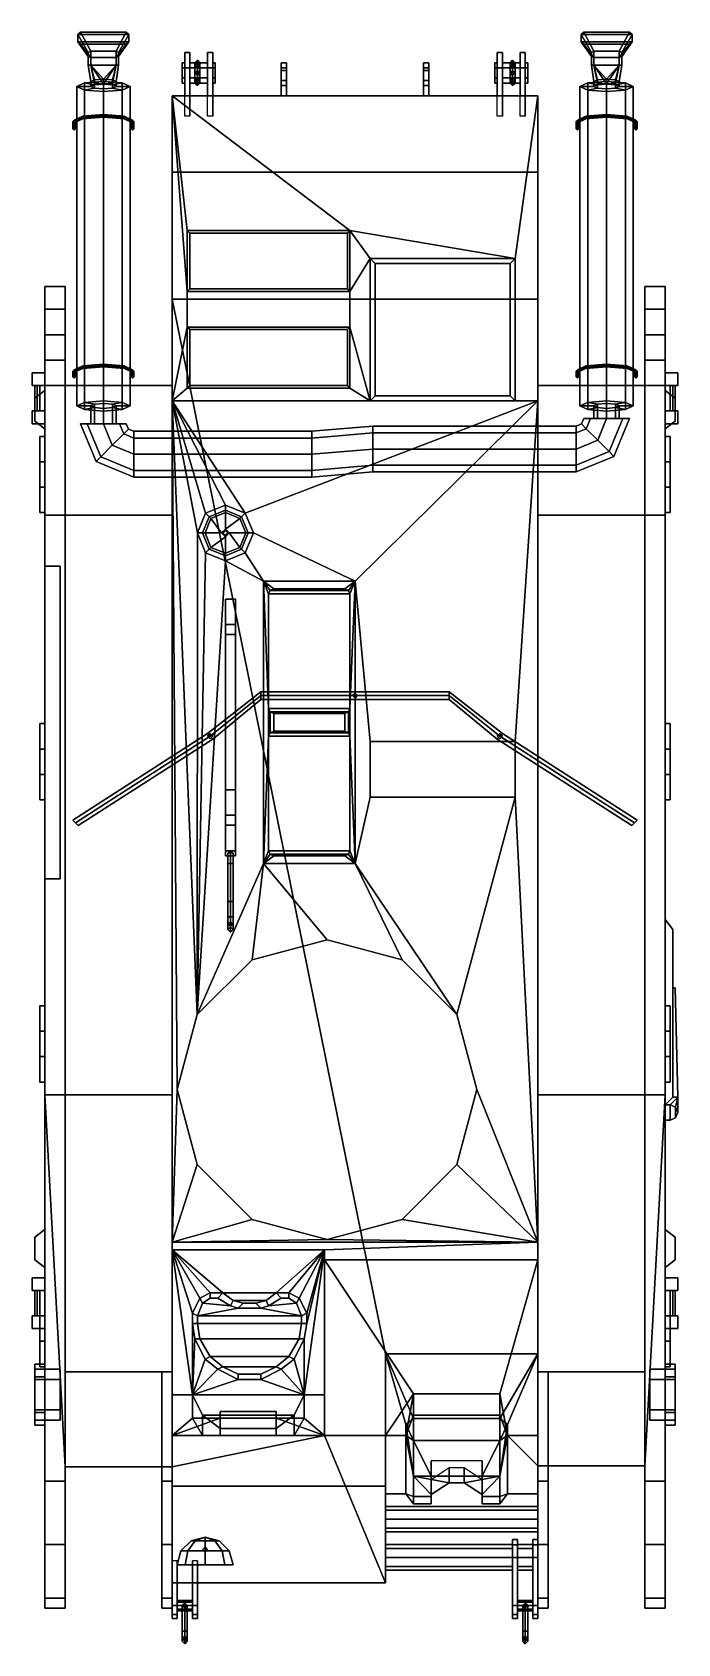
# Model space of a CAD drawing. Extents: x -1.27 to 1.27, y -2.88 to 3.46.
import ezdxf

# ---------------------------------------------------------------- set-up
doc = ezdxf.new("R2010")
doc.units = 0
doc.layers.get('0').update_dxf_attribs({"linetype": 'CONTINUOUS'})

msp = doc.modelspace()

# ---------------------------------------------------------------- linework, layer by layer
for points in [[(-1.09, 3.4506, 1.6234), (-1.08, 3.46, 1.62), (-1.04, 3.385, 1.5567), (-1.05, 3.38, 1.5654)], [(-1.09, 3.4506, 1.6234), (-0.89, 3.4506, 1.6234), (-0.9, 3.46, 1.62), (-1.08, 3.46, 1.62)], [(-1.09, 3.4224, 1.6337), (-1.09, 3.4506, 1.6234), (-1.05, 3.38, 1.5654), (-1.05, 3.365, 1.5913)], [(-1.09, 3.4224, 1.6337), (-0.89, 3.4224, 1.6337), (-0.89, 3.4506, 1.6234), (-1.09, 3.4506, 1.6234)], [(-1.08, 3.46, 1.62), (-0.9, 3.46, 1.62), (-0.94, 3.385, 1.5567), (-1.04, 3.385, 1.5567)], [(-0.9, 3.46, 1.62), (-0.89, 3.4506, 1.6234), (-0.93, 3.38, 1.5654), (-0.94, 3.385, 1.5567)], [(-0.89, 3.4506, 1.6234), (-0.89, 3.4224, 1.6337), (-0.93, 3.365, 1.5913), (-0.93, 3.38, 1.5654)], [(0.89, 3.4506, 1.6234), (1.09, 3.4506, 1.6234), (1.08, 3.46, 1.62), (0.9, 3.46, 1.62)], [(0.89, 3.4506, 1.6234), (0.9, 3.46, 1.62), (0.94, 3.385, 1.5567), (0.93, 3.38, 1.5654)], [(0.89, 3.4224, 1.6337), (1.09, 3.4224, 1.6337), (1.09, 3.4506, 1.6234), (0.89, 3.4506, 1.6234)], [(0.89, 3.4224, 1.6337), (0.89, 3.4506, 1.6234), (0.93, 3.38, 1.5654), (0.93, 3.365, 1.5913)], [(0.9, 3.46, 1.62), (1.08, 3.46, 1.62), (1.04, 3.385, 1.5567), (0.94, 3.385, 1.5567)], [(1.08, 3.46, 1.62), (1.09, 3.4506, 1.6234), (1.05, 3.38, 1.5654), (1.04, 3.385, 1.5567)], [(1.09, 3.4506, 1.6234), (1.09, 3.4224, 1.6337), (1.05, 3.365, 1.5913), (1.05, 3.38, 1.5654)], [(-1.08, 3.413, 1.6371), (-1.09, 3.4224, 1.6337), (-1.05, 3.365, 1.5913), (-1.04, 3.36, 1.6)], [(-1.08, 3.413, 1.6371), (-0.9, 3.413, 1.6371), (-0.89, 3.4224, 1.6337), (-1.09, 3.4224, 1.6337)], [(-0.9, 3.413, 1.6371), (-1.08, 3.413, 1.6371), (-1.04, 3.36, 1.6), (-0.94, 3.36, 1.6)], [(-1.05, 3.38, 1.5654), (-1.04, 3.385, 1.5567), (-1.04, 3.33, 1.55), (-1.05, 3.33, 1.56)], [(-1.05, 3.365, 1.5913), (-1.05, 3.38, 1.5654), (-1.05, 3.33, 1.56), (-1.05, 3.33, 1.59)], [(-1.04, 3.36, 1.6), (-1.05, 3.365, 1.5913), (-1.05, 3.33, 1.59), (-1.04, 3.33, 1.6)], [(-1.04, 3.385, 1.5567), (-0.94, 3.385, 1.5567), (-0.94, 3.33, 1.55), (-1.04, 3.33, 1.55)], [(-0.89, 3.4224, 1.6337), (-0.9, 3.413, 1.6371), (-0.94, 3.36, 1.6), (-0.93, 3.365, 1.5913)], [(-0.94, 3.385, 1.5567), (-0.93, 3.38, 1.5654), (-0.93, 3.33, 1.56), (-0.94, 3.33, 1.55)], [(-0.93, 3.365, 1.5913), (-0.94, 3.36, 1.6), (-0.94, 3.33, 1.6), (-0.93, 3.33, 1.59)], [(-0.93, 3.38, 1.5654), (-0.93, 3.365, 1.5913), (-0.93, 3.33, 1.59), (-0.93, 3.33, 1.56)], [(-0.65, 3.38, 0.62), (-0.65, 3.32, 0.57), (-0.67, 3.32, 0.57), (-0.67, 3.38, 0.62)], [(-0.67, 3.38, 0.62), (-0.67, 3.32, 0.57), (-0.67, 3.32, 0.73), (-0.67, 3.38, 0.68)], [(-0.67, 3.38, 0.68), (-0.67, 3.32, 0.73), (-0.65, 3.32, 0.73), (-0.65, 3.38, 0.68)], [(-0.65, 3.38, 0.68), (-0.65, 3.38, 0.62), (-0.67, 3.38, 0.62), (-0.67, 3.38, 0.68)], [(-0.65, 3.32, 0.73), (-0.65, 3.32, 0.57), (-0.65, 3.38, 0.62), (-0.65, 3.38, 0.68)], [(-0.58, 3.38, 0.62), (-0.58, 3.32, 0.57), (-0.58, 3.32, 0.73), (-0.58, 3.38, 0.68)], [(-0.56, 3.38, 0.62), (-0.56, 3.32, 0.57), (-0.58, 3.32, 0.57), (-0.58, 3.38, 0.62)], [(-0.56, 3.38, 0.68), (-0.56, 3.38, 0.62), (-0.58, 3.38, 0.62), (-0.58, 3.38, 0.68)], [(-0.58, 3.38, 0.68), (-0.58, 3.32, 0.73), (-0.56, 3.32, 0.73), (-0.56, 3.38, 0.68)], [(-0.56, 3.32, 0.73), (-0.56, 3.32, 0.57), (-0.56, 3.38, 0.62), (-0.56, 3.38, 0.68)], [(0.56, 3.38, 0.68), (0.56, 3.32, 0.73), (0.58, 3.32, 0.73), (0.58, 3.38, 0.68)], [(0.58, 3.38, 0.62), (0.58, 3.32, 0.57), (0.56, 3.32, 0.57), (0.56, 3.38, 0.62)], [(0.56, 3.38, 0.62), (0.56, 3.32, 0.57), (0.56, 3.32, 0.73), (0.56, 3.38, 0.68)], [(0.58, 3.38, 0.68), (0.58, 3.38, 0.62), (0.56, 3.38, 0.62), (0.56, 3.38, 0.68)], [(0.58, 3.32, 0.73), (0.58, 3.32, 0.57), (0.58, 3.38, 0.62), (0.58, 3.38, 0.68)], [(0.65, 3.38, 0.68), (0.65, 3.32, 0.73), (0.67, 3.32, 0.73), (0.67, 3.38, 0.68)], [(0.67, 3.38, 0.68), (0.67, 3.38, 0.62), (0.65, 3.38, 0.62), (0.65, 3.38, 0.68)], [(0.65, 3.38, 0.62), (0.65, 3.32, 0.57), (0.65, 3.32, 0.73), (0.65, 3.38, 0.68)], [(0.67, 3.38, 0.62), (0.67, 3.32, 0.57), (0.65, 3.32, 0.57), (0.65, 3.38, 0.62)], [(0.67, 3.32, 0.73), (0.67, 3.32, 0.57), (0.67, 3.38, 0.62), (0.67, 3.38, 0.68)], [(0.9, 3.413, 1.6371), (1.08, 3.413, 1.6371), (1.09, 3.4224, 1.6337), (0.89, 3.4224, 1.6337)], [(0.9, 3.413, 1.6371), (0.89, 3.4224, 1.6337), (0.93, 3.365, 1.5913), (0.94, 3.36, 1.6)], [(1.08, 3.413, 1.6371), (0.9, 3.413, 1.6371), (0.94, 3.36, 1.6), (1.04, 3.36, 1.6)], [(0.93, 3.38, 1.5654), (0.94, 3.385, 1.5567), (0.94, 3.33, 1.55), (0.93, 3.33, 1.56)], [(0.93, 3.365, 1.5913), (0.93, 3.38, 1.5654), (0.93, 3.33, 1.56), (0.93, 3.33, 1.59)], [(0.94, 3.36, 1.6), (0.93, 3.365, 1.5913), (0.93, 3.33, 1.59), (0.94, 3.33, 1.6)], [(0.94, 3.385, 1.5567), (1.04, 3.385, 1.5567), (1.04, 3.33, 1.55), (0.94, 3.33, 1.55)], [(1.09, 3.4224, 1.6337), (1.08, 3.413, 1.6371), (1.04, 3.36, 1.6), (1.05, 3.365, 1.5913)], [(1.04, 3.385, 1.5567), (1.05, 3.38, 1.5654), (1.05, 3.33, 1.56), (1.04, 3.33, 1.55)], [(1.05, 3.365, 1.5913), (1.04, 3.36, 1.6), (1.04, 3.33, 1.6), (1.05, 3.33, 1.59)], [(1.05, 3.38, 1.5654), (1.05, 3.365, 1.5913), (1.05, 3.33, 1.59), (1.05, 3.33, 1.56)], [(-1.05, 3.33, 1.59), (-1.05, 3.33, 1.56), (-1.04, 3.2662, 1.5804)], [(-1.04, 3.33, 1.6), (-1.05, 3.33, 1.59), (-1.04, 3.2662, 1.5804), (-1.0254, 3.2729, 1.6151)], [(-1.05, 3.33, 1.56), (-1.04, 3.33, 1.55), (-1.0254, 3.2595, 1.5457), (-1.04, 3.2662, 1.5804)], [(-0.94, 3.36, 1.6), (-1.04, 3.36, 1.6), (-1.04, 3.33, 1.6), (-0.94, 3.33, 1.6)], [(-0.94, 3.33, 1.6), (-1.04, 3.33, 1.6), (-0.99, 3.2756, 1.6295)], [(-0.99, 3.2756, 1.6295), (-1.04, 3.33, 1.6), (-1.0254, 3.2729, 1.6151)], [(-1.04, 3.33, 1.55), (-1.04, 3.33, 1.55), (-0.99, 3.2567, 1.5313), (-1.0254, 3.2595, 1.5457)], [(-1.04, 3.33, 1.55), (-1.04, 3.33, 1.55), (-0.94, 3.33, 1.55), (-0.99, 3.2567, 1.5313)], [(-0.99, 3.2567, 1.5313), (-0.99, 3.2567, 1.5313), (-0.94, 3.33, 1.55), (-0.9546, 3.2595, 1.5457)], [(-0.94, 3.33, 1.6), (-0.99, 3.2756, 1.6295), (-0.9546, 3.2729, 1.6151)], [(-0.94, 3.33, 1.55), (-0.93, 3.33, 1.56), (-0.94, 3.2662, 1.5804), (-0.9546, 3.2595, 1.5457)], [(-0.93, 3.33, 1.59), (-0.94, 3.33, 1.6), (-0.9546, 3.2729, 1.6151), (-0.94, 3.2662, 1.5804)], [(-0.93, 3.33, 1.56), (-0.93, 3.33, 1.59), (-0.94, 3.2662, 1.5804)], [(-0.67, 3.34, 0.65), (-0.67, 3.32, 0.6154), (-0.68, 3.32, 0.6154), (-0.68, 3.34, 0.65)], [(-0.67, 3.32, 0.6846), (-0.67, 3.34, 0.65), (-0.68, 3.34, 0.65), (-0.68, 3.32, 0.6846)], [(-0.68, 3.34, 0.65), (-0.68, 3.26, 0.65), (-0.68, 3.28, 0.6846), (-0.68, 3.32, 0.6846)], [(-0.68, 3.32, 0.6154), (-0.68, 3.28, 0.6154), (-0.68, 3.26, 0.65), (-0.68, 3.34, 0.65)], [(-0.67, 3.32, 0.6154), (-0.67, 3.28, 0.6154), (-0.68, 3.28, 0.6154), (-0.68, 3.32, 0.6154)], [(-0.67, 3.28, 0.6846), (-0.67, 3.32, 0.6846), (-0.68, 3.32, 0.6846), (-0.68, 3.28, 0.6846)], [(-0.67, 3.32, 0.57), (-0.67, 3.21, 0.65), (-0.67, 3.21, 0.73), (-0.67, 3.32, 0.73)], [(-0.65, 3.32, 0.57), (-0.65, 3.13, 0.57), (-0.67, 3.13, 0.57), (-0.67, 3.32, 0.57)], [(-0.67, 3.32, 0.73), (-0.67, 3.21, 0.73), (-0.65, 3.21, 0.73), (-0.65, 3.32, 0.73)], [(-0.58, 3.32, 0.6846), (-0.58, 3.34, 0.65), (-0.65, 3.34, 0.65), (-0.65, 3.32, 0.6846)], [(-0.58, 3.34, 0.65), (-0.58, 3.32, 0.6154), (-0.65, 3.32, 0.6154), (-0.65, 3.34, 0.65)], [(-0.65, 3.21, 0.73), (-0.65, 3.21, 0.65), (-0.65, 3.32, 0.57), (-0.65, 3.32, 0.73)], [(-0.65, 3.21, 0.65), (-0.65, 3.21, 0.65), (-0.65, 3.13, 0.57), (-0.65, 3.32, 0.57)], [(-0.58, 3.28, 0.6846), (-0.58, 3.32, 0.6846), (-0.65, 3.32, 0.6846), (-0.65, 3.28, 0.6846)], [(-0.58, 3.32, 0.6154), (-0.58, 3.28, 0.6154), (-0.65, 3.28, 0.6154), (-0.65, 3.32, 0.6154)], [(-0.62, 3.3354, 0.4046), (-0.63, 3.3283, 0.4117), (-0.63, 3.34, 0.44), (-0.62, 3.35, 0.44)], [(-0.63, 3.26, 0.54), (-0.62, 3.25, 0.55), (-0.62, 3.35, 0.55), (-0.63, 3.34, 0.54)], [(-0.62, 3.35, 0.44), (-0.63, 3.34, 0.44), (-0.63, 3.34, 0.54), (-0.62, 3.35, 0.55)], [(-0.63, 3.3283, 0.4117), (-0.62, 3.3212, 0.4188), (-0.62, 3.33, 0.44), (-0.63, 3.34, 0.44)], [(-0.62, 3.27, 0.53), (-0.63, 3.26, 0.54), (-0.63, 3.34, 0.54), (-0.62, 3.33, 0.53)], [(-0.63, 3.34, 0.44), (-0.62, 3.33, 0.44), (-0.62, 3.33, 0.53), (-0.63, 3.34, 0.54)], [(-0.62, 3.3, 0.39), (-0.63, 3.3, 0.4), (-0.63, 3.3283, 0.4117), (-0.62, 3.3354, 0.4046)], [(-0.63, 3.3, 0.4), (-0.62, 3.3, 0.41), (-0.62, 3.3212, 0.4188), (-0.63, 3.3283, 0.4117)], [(-0.63, 3.3, 0.62), (-0.62, 3.31, 0.62), (-0.62, 3.31, 0.49), (-0.63, 3.3, 0.49)], [(-0.62, 3.29, 0.62), (-0.63, 3.3, 0.62), (-0.63, 3.3, 0.49), (-0.62, 3.29, 0.49)], [(-0.63, 3.2717, 0.4117), (-0.62, 3.2788, 0.4188), (-0.62, 3.3, 0.41), (-0.63, 3.3, 0.4)], [(-0.62, 3.2646, 0.4046), (-0.63, 3.2717, 0.4117), (-0.63, 3.3, 0.4), (-0.62, 3.3, 0.39)], [(-0.61, 3.3283, 0.4117), (-0.62, 3.3354, 0.4046), (-0.62, 3.35, 0.44), (-0.61, 3.34, 0.44)], [(-0.62, 3.25, 0.55), (-0.61, 3.26, 0.54), (-0.61, 3.34, 0.54), (-0.62, 3.35, 0.55)], [(-0.61, 3.34, 0.44), (-0.62, 3.35, 0.44), (-0.62, 3.35, 0.55), (-0.61, 3.34, 0.54)], [(-0.62, 3.3212, 0.4188), (-0.61, 3.3283, 0.4117), (-0.61, 3.34, 0.44), (-0.62, 3.33, 0.44)], [(-0.61, 3.26, 0.54), (-0.62, 3.27, 0.53), (-0.62, 3.33, 0.53), (-0.61, 3.34, 0.54)], [(-0.62, 3.33, 0.44), (-0.61, 3.34, 0.44), (-0.61, 3.34, 0.54), (-0.62, 3.33, 0.53)], [(-0.61, 3.3, 0.4), (-0.62, 3.3, 0.39), (-0.62, 3.3354, 0.4046), (-0.61, 3.3283, 0.4117)], [(-0.62, 3.3, 0.41), (-0.61, 3.3, 0.4), (-0.61, 3.3283, 0.4117), (-0.62, 3.3212, 0.4188)], [(-0.62, 3.31, 0.62), (-0.61, 3.3, 0.62), (-0.61, 3.3, 0.49), (-0.62, 3.31, 0.49)], [(-0.61, 3.3, 0.62), (-0.62, 3.29, 0.62), (-0.62, 3.29, 0.49), (-0.61, 3.3, 0.49)], [(-0.62, 3.2788, 0.4188), (-0.61, 3.2717, 0.4117), (-0.61, 3.3, 0.4), (-0.62, 3.3, 0.41)], [(-0.61, 3.2717, 0.4117), (-0.62, 3.2646, 0.4046), (-0.62, 3.3, 0.39), (-0.61, 3.3, 0.4)], [(-0.58, 3.32, 0.57), (-0.58, 3.21, 0.65), (-0.58, 3.21, 0.73), (-0.58, 3.32, 0.73)], [(-0.56, 3.32, 0.57), (-0.56, 3.13, 0.57), (-0.58, 3.13, 0.57), (-0.58, 3.32, 0.57)], [(-0.58, 3.32, 0.73), (-0.58, 3.21, 0.73), (-0.56, 3.21, 0.73), (-0.56, 3.32, 0.73)], [(-0.56, 3.34, 0.65), (-0.56, 3.32, 0.6846), (-0.55, 3.32, 0.6846), (-0.55, 3.34, 0.65)], [(-0.56, 3.32, 0.6154), (-0.56, 3.34, 0.65), (-0.55, 3.34, 0.65), (-0.55, 3.32, 0.6154)], [(-0.56, 3.21, 0.65), (-0.56, 3.21, 0.65), (-0.56, 3.13, 0.57), (-0.56, 3.32, 0.57)], [(-0.56, 3.21, 0.73), (-0.56, 3.21, 0.65), (-0.56, 3.32, 0.57), (-0.56, 3.32, 0.73)], [(-0.56, 3.32, 0.6846), (-0.56, 3.28, 0.6846), (-0.55, 3.28, 0.6846), (-0.55, 3.32, 0.6846)], [(-0.56, 3.28, 0.6154), (-0.56, 3.32, 0.6154), (-0.55, 3.32, 0.6154), (-0.55, 3.28, 0.6154)], [(-0.55, 3.28, 0.6154), (-0.55, 3.32, 0.6154), (-0.55, 3.34, 0.65), (-0.55, 3.26, 0.65)], [(-0.55, 3.26, 0.65), (-0.55, 3.34, 0.65), (-0.55, 3.32, 0.6846), (-0.55, 3.28, 0.6846)], [(-0.29, 3.34, 1.11), (-0.29, 3.32, 1.09), (-0.29, 3.31, 1.12), (-0.29, 3.32, 1.14)], [(-0.27, 3.34, 1.11), (-0.27, 3.32, 1.09), (-0.29, 3.32, 1.09), (-0.29, 3.34, 1.11)], [(-0.27, 3.32, 1.2), (-0.27, 3.34, 1.23), (-0.29, 3.34, 1.23), (-0.29, 3.32, 1.2)], [(-0.29, 3.34, 1.23), (-0.29, 3.34, 1.11), (-0.29, 3.32, 1.14), (-0.29, 3.32, 1.2)], [(-0.27, 3.34, 1.23), (-0.27, 3.34, 1.11), (-0.29, 3.34, 1.11), (-0.29, 3.34, 1.23)], [(-0.29, 3.32, 1.09), (-0.29, 3.25, 1.09), (-0.29, 3.27, 1.12), (-0.29, 3.31, 1.12)], [(-0.27, 3.32, 1.09), (-0.27, 3.25, 1.09), (-0.29, 3.25, 1.09), (-0.29, 3.32, 1.09)], [(-0.29, 3.32, 1.14), (-0.29, 3.31, 1.12), (-0.27, 3.31, 1.12), (-0.27, 3.32, 1.14)], [(-0.29, 3.32, 1.2), (-0.29, 3.32, 1.14), (-0.27, 3.32, 1.14), (-0.27, 3.32, 1.2)], [(-0.29, 3.31, 1.12), (-0.29, 3.27, 1.12), (-0.27, 3.27, 1.12), (-0.27, 3.31, 1.12)], [(-0.27, 3.31, 1.12), (-0.27, 3.32, 1.09), (-0.27, 3.34, 1.11), (-0.27, 3.32, 1.14)], [(-0.27, 3.32, 1.14), (-0.27, 3.34, 1.11), (-0.27, 3.34, 1.23), (-0.27, 3.32, 1.2)], [(-0.27, 3.27, 1.12), (-0.27, 3.25, 1.09), (-0.27, 3.32, 1.09), (-0.27, 3.31, 1.12)], [(0.27, 3.34, 1.11), (0.27, 3.32, 1.09), (0.27, 3.31, 1.12), (0.27, 3.32, 1.14)], [(0.29, 3.34, 1.11), (0.29, 3.32, 1.09), (0.27, 3.32, 1.09), (0.27, 3.34, 1.11)], [(0.27, 3.34, 1.23), (0.27, 3.34, 1.11), (0.27, 3.32, 1.14), (0.27, 3.32, 1.2)], [(0.29, 3.34, 1.23), (0.29, 3.34, 1.11), (0.27, 3.34, 1.11), (0.27, 3.34, 1.23)], [(0.29, 3.32, 1.2), (0.29, 3.34, 1.23), (0.27, 3.34, 1.23), (0.27, 3.32, 1.2)], [(0.27, 3.32, 1.09), (0.27, 3.25, 1.09), (0.27, 3.27, 1.12), (0.27, 3.31, 1.12)], [(0.29, 3.32, 1.09), (0.29, 3.25, 1.09), (0.27, 3.25, 1.09), (0.27, 3.32, 1.09)], [(0.27, 3.32, 1.14), (0.27, 3.31, 1.12), (0.29, 3.31, 1.12), (0.29, 3.32, 1.14)], [(0.27, 3.32, 1.2), (0.27, 3.32, 1.14), (0.29, 3.32, 1.14), (0.29, 3.32, 1.2)], [(0.27, 3.31, 1.12), (0.27, 3.27, 1.12), (0.29, 3.27, 1.12), (0.29, 3.31, 1.12)], [(0.29, 3.31, 1.12), (0.29, 3.32, 1.09), (0.29, 3.34, 1.11), (0.29, 3.32, 1.14)], [(0.29, 3.32, 1.14), (0.29, 3.34, 1.11), (0.29, 3.34, 1.23), (0.29, 3.32, 1.2)], [(0.29, 3.27, 1.12), (0.29, 3.25, 1.09), (0.29, 3.32, 1.09), (0.29, 3.31, 1.12)], [(0.56, 3.32, 0.6846), (0.56, 3.34, 0.65), (0.55, 3.34, 0.65), (0.55, 3.32, 0.6846)], [(0.56, 3.34, 0.65), (0.56, 3.32, 0.6154), (0.55, 3.32, 0.6154), (0.55, 3.34, 0.65)], [(0.55, 3.32, 0.6154), (0.55, 3.28, 0.6154), (0.55, 3.26, 0.65), (0.55, 3.34, 0.65)], [(0.55, 3.34, 0.65), (0.55, 3.26, 0.65), (0.55, 3.28, 0.6846), (0.55, 3.32, 0.6846)], [(0.56, 3.28, 0.6846), (0.56, 3.32, 0.6846), (0.55, 3.32, 0.6846), (0.55, 3.28, 0.6846)], [(0.56, 3.32, 0.6154), (0.56, 3.28, 0.6154), (0.55, 3.28, 0.6154), (0.55, 3.32, 0.6154)], [(0.56, 3.32, 0.57), (0.56, 3.21, 0.65), (0.56, 3.21, 0.73), (0.56, 3.32, 0.73)], [(0.58, 3.32, 0.57), (0.58, 3.13, 0.57), (0.56, 3.13, 0.57), (0.56, 3.32, 0.57)], [(0.56, 3.32, 0.73), (0.56, 3.21, 0.73), (0.58, 3.21, 0.73), (0.58, 3.32, 0.73)], [(0.65, 3.32, 0.6846), (0.65, 3.34, 0.65), (0.58, 3.34, 0.65), (0.58, 3.32, 0.6846)], [(0.65, 3.34, 0.65), (0.65, 3.32, 0.6154), (0.58, 3.32, 0.6154), (0.58, 3.34, 0.65)], [(0.58, 3.21, 0.73), (0.58, 3.21, 0.65), (0.58, 3.32, 0.57), (0.58, 3.32, 0.73)], [(0.65, 3.28, 0.6846), (0.65, 3.32, 0.6846), (0.58, 3.32, 0.6846), (0.58, 3.28, 0.6846)], [(0.65, 3.32, 0.6154), (0.65, 3.28, 0.6154), (0.58, 3.28, 0.6154), (0.58, 3.32, 0.6154)], [(0.58, 3.21, 0.65), (0.58, 3.21, 0.65), (0.58, 3.13, 0.57), (0.58, 3.32, 0.57)], [(0.62, 3.3354, 0.4046), (0.61, 3.3283, 0.4117), (0.61, 3.34, 0.44), (0.62, 3.35, 0.44)], [(0.61, 3.26, 0.54), (0.62, 3.25, 0.55), (0.62, 3.35, 0.55), (0.61, 3.34, 0.54)], [(0.62, 3.35, 0.44), (0.61, 3.34, 0.44), (0.61, 3.34, 0.54), (0.62, 3.35, 0.55)], [(0.61, 3.3283, 0.4117), (0.62, 3.3212, 0.4188), (0.62, 3.33, 0.44), (0.61, 3.34, 0.44)], [(0.62, 3.27, 0.53), (0.61, 3.26, 0.54), (0.61, 3.34, 0.54), (0.62, 3.33, 0.53)], [(0.61, 3.34, 0.44), (0.62, 3.33, 0.44), (0.62, 3.33, 0.53), (0.61, 3.34, 0.54)], [(0.62, 3.3, 0.39), (0.61, 3.3, 0.4), (0.61, 3.3283, 0.4117), (0.62, 3.3354, 0.4046)], [(0.61, 3.3, 0.4), (0.62, 3.3, 0.41), (0.62, 3.3212, 0.4188), (0.61, 3.3283, 0.4117)], [(0.61, 3.3, 0.62), (0.62, 3.31, 0.62), (0.62, 3.31, 0.49), (0.61, 3.3, 0.49)], [(0.61, 3.2717, 0.4117), (0.62, 3.2788, 0.4188), (0.62, 3.3, 0.41), (0.61, 3.3, 0.4)], [(0.62, 3.2646, 0.4046), (0.61, 3.2717, 0.4117), (0.61, 3.3, 0.4), (0.62, 3.3, 0.39)], [(0.62, 3.29, 0.62), (0.61, 3.3, 0.62), (0.61, 3.3, 0.49), (0.62, 3.29, 0.49)], [(0.63, 3.3283, 0.4117), (0.62, 3.3354, 0.4046), (0.62, 3.35, 0.44), (0.63, 3.34, 0.44)], [(0.62, 3.25, 0.55), (0.63, 3.26, 0.54), (0.63, 3.34, 0.54), (0.62, 3.35, 0.55)], [(0.63, 3.34, 0.44), (0.62, 3.35, 0.44), (0.62, 3.35, 0.55), (0.63, 3.34, 0.54)], [(0.62, 3.3212, 0.4188), (0.63, 3.3283, 0.4117), (0.63, 3.34, 0.44), (0.62, 3.33, 0.44)], [(0.63, 3.26, 0.54), (0.62, 3.27, 0.53), (0.62, 3.33, 0.53), (0.63, 3.34, 0.54)], [(0.62, 3.33, 0.44), (0.63, 3.34, 0.44), (0.63, 3.34, 0.54), (0.62, 3.33, 0.53)], [(0.63, 3.3, 0.4), (0.62, 3.3, 0.39), (0.62, 3.3354, 0.4046), (0.63, 3.3283, 0.4117)], [(0.62, 3.3, 0.41), (0.63, 3.3, 0.4), (0.63, 3.3283, 0.4117), (0.62, 3.3212, 0.4188)], [(0.62, 3.31, 0.62), (0.63, 3.3, 0.62), (0.63, 3.3, 0.49), (0.62, 3.31, 0.49)], [(0.62, 3.2788, 0.4188), (0.63, 3.2717, 0.4117), (0.63, 3.3, 0.4), (0.62, 3.3, 0.41)], [(0.63, 3.2717, 0.4117), (0.62, 3.2646, 0.4046), (0.62, 3.3, 0.39), (0.63, 3.3, 0.4)], [(0.63, 3.3, 0.62), (0.62, 3.29, 0.62), (0.62, 3.29, 0.49), (0.63, 3.3, 0.49)], [(0.65, 3.32, 0.57), (0.65, 3.21, 0.65), (0.65, 3.21, 0.73), (0.65, 3.32, 0.73)], [(0.67, 3.32, 0.57), (0.67, 3.13, 0.57), (0.65, 3.13, 0.57), (0.65, 3.32, 0.57)], [(0.65, 3.32, 0.73), (0.65, 3.21, 0.73), (0.67, 3.21, 0.73), (0.67, 3.32, 0.73)], [(0.67, 3.32, 0.6154), (0.67, 3.34, 0.65), (0.68, 3.34, 0.65), (0.68, 3.32, 0.6154)], [(0.67, 3.34, 0.65), (0.67, 3.32, 0.6846), (0.68, 3.32, 0.6846), (0.68, 3.34, 0.65)], [(0.67, 3.21, 0.73), (0.67, 3.21, 0.65), (0.67, 3.32, 0.57), (0.67, 3.32, 0.73)], [(0.67, 3.28, 0.6154), (0.67, 3.32, 0.6154), (0.68, 3.32, 0.6154), (0.68, 3.28, 0.6154)], [(0.67, 3.32, 0.6846), (0.67, 3.28, 0.6846), (0.68, 3.28, 0.6846), (0.68, 3.32, 0.6846)], [(0.67, 3.21, 0.65), (0.67, 3.21, 0.65), (0.67, 3.13, 0.57), (0.67, 3.32, 0.57)], [(0.68, 3.26, 0.65), (0.68, 3.34, 0.65), (0.68, 3.32, 0.6846), (0.68, 3.28, 0.6846)], [(0.68, 3.28, 0.6154), (0.68, 3.32, 0.6154), (0.68, 3.34, 0.65), (0.68, 3.26, 0.65)], [(0.93, 3.33, 1.56), (0.94, 3.33, 1.55), (0.9546, 3.2595, 1.5457), (0.94, 3.2662, 1.5804)], [(0.94, 3.33, 1.6), (0.93, 3.33, 1.59), (0.94, 3.2662, 1.5804), (0.9546, 3.2729, 1.6151)], [(0.93, 3.33, 1.59), (0.93, 3.33, 1.56), (0.94, 3.2662, 1.5804)], [(1.04, 3.36, 1.6), (0.94, 3.36, 1.6), (0.94, 3.33, 1.6), (1.04, 3.33, 1.6)], [(0.94, 3.33, 1.55), (0.94, 3.33, 1.55), (1.04, 3.33, 1.55), (0.99, 3.2567, 1.5313)], [(0.94, 3.33, 1.55), (0.94, 3.33, 1.55), (0.99, 3.2567, 1.5313), (0.9546, 3.2595, 1.5457)], [(0.99, 3.2756, 1.6295), (0.94, 3.33, 1.6), (0.9546, 3.2729, 1.6151)], [(1.04, 3.33, 1.6), (0.94, 3.33, 1.6), (0.99, 3.2756, 1.6295)], [(1.04, 3.33, 1.6), (0.99, 3.2756, 1.6295), (1.0254, 3.2729, 1.6151)], [(0.99, 3.2567, 1.5313), (0.99, 3.2567, 1.5313), (1.04, 3.33, 1.55), (1.0254, 3.2595, 1.5457)], [(1.05, 3.33, 1.59), (1.04, 3.33, 1.6), (1.0254, 3.2729, 1.6151), (1.04, 3.2662, 1.5804)], [(1.04, 3.33, 1.55), (1.05, 3.33, 1.56), (1.04, 3.2662, 1.5804), (1.0254, 3.2595, 1.5457)], [(1.05, 3.33, 1.56), (1.05, 3.33, 1.59), (1.04, 3.2662, 1.5804)], [(-1.0642, 3.2606, 1.6571), (-1.095, 3.2465, 1.5842), (-1.095, 1.9896, 1.8262), (-1.0642, 2.0037, 1.8991)], [(-1.0254, 3.2532, 1.6189), (-1.04, 3.2465, 1.5842), (-1.095, 3.2465, 1.5842), (-1.0642, 3.2606, 1.6571)], [(-1.095, 3.2465, 1.5842), (-1.0642, 3.2325, 1.5113), (-1.0642, 1.9756, 1.7533), (-1.095, 1.9896, 1.8262)], [(-1.04, 3.2465, 1.5842), (-1.0254, 3.2399, 1.5495), (-1.0642, 3.2325, 1.5113), (-1.095, 3.2465, 1.5842)], [(-0.99, 3.2664, 1.6873), (-1.0642, 3.2606, 1.6571), (-1.0642, 2.0037, 1.8991), (-0.99, 2.0095, 1.9293)], [(-0.99, 3.256, 1.6333), (-1.0254, 3.2532, 1.6189), (-1.0642, 3.2606, 1.6571), (-0.99, 3.2664, 1.6873)], [(-1.0254, 3.2399, 1.5495), (-0.99, 3.2371, 1.5351), (-0.99, 3.2267, 1.4811), (-1.0642, 3.2325, 1.5113)], [(-1.0254, 3.2729, 1.6151), (-1.04, 3.2662, 1.5804), (-1.04, 3.2465, 1.5842), (-1.0254, 3.2532, 1.6189)], [(-1.04, 3.2662, 1.5804), (-1.0254, 3.2595, 1.5457), (-1.0254, 3.2399, 1.5495), (-1.04, 3.2465, 1.5842)], [(-0.99, 3.2756, 1.6295), (-1.0254, 3.2729, 1.6151), (-1.0254, 3.2532, 1.6189), (-0.99, 3.256, 1.6333)], [(-1.0254, 3.2595, 1.5457), (-0.99, 3.2567, 1.5313), (-0.99, 3.2371, 1.5351), (-1.0254, 3.2399, 1.5495)], [(-0.9546, 3.2729, 1.6151), (-0.99, 3.2756, 1.6295), (-0.99, 3.256, 1.6333), (-0.9546, 3.2532, 1.6189)], [(-0.9158, 3.2606, 1.6571), (-0.99, 3.2664, 1.6873), (-0.99, 2.0095, 1.9293), (-0.9158, 2.0037, 1.8991)], [(-0.9546, 3.2532, 1.6189), (-0.99, 3.256, 1.6333), (-0.99, 3.2664, 1.6873), (-0.9158, 3.2606, 1.6571)], [(-0.99, 3.2567, 1.5313), (-0.9546, 3.2595, 1.5457), (-0.9546, 3.2399, 1.5495), (-0.99, 3.2371, 1.5351)], [(-0.99, 3.2371, 1.5351), (-0.9546, 3.2399, 1.5495), (-0.9158, 3.2325, 1.5113), (-0.99, 3.2267, 1.4811)], [(-0.94, 3.2662, 1.5804), (-0.9546, 3.2729, 1.6151), (-0.9546, 3.2532, 1.6189), (-0.94, 3.2465, 1.5842)], [(-0.9546, 3.2595, 1.5457), (-0.94, 3.2662, 1.5804), (-0.94, 3.2465, 1.5842), (-0.9546, 3.2399, 1.5495)], [(-0.94, 3.2465, 1.5842), (-0.9546, 3.2532, 1.6189), (-0.9158, 3.2606, 1.6571), (-0.885, 3.2465, 1.5842)], [(-0.9546, 3.2399, 1.5495), (-0.94, 3.2465, 1.5842), (-0.885, 3.2465, 1.5842), (-0.9158, 3.2325, 1.5113)], [(-0.885, 3.2465, 1.5842), (-0.9158, 3.2606, 1.6571), (-0.9158, 2.0037, 1.8991), (-0.885, 1.9896, 1.8262)], [(-0.9158, 3.2325, 1.5113), (-0.885, 3.2465, 1.5842), (-0.885, 1.9896, 1.8262), (-0.9158, 1.9756, 1.7533)], [(-0.67, 3.26, 0.65), (-0.67, 3.28, 0.6846), (-0.68, 3.28, 0.6846), (-0.68, 3.26, 0.65)], [(-0.67, 3.28, 0.6154), (-0.67, 3.26, 0.65), (-0.68, 3.26, 0.65), (-0.68, 3.28, 0.6154)], [(-0.58, 3.26, 0.65), (-0.58, 3.28, 0.6846), (-0.65, 3.28, 0.6846), (-0.65, 3.26, 0.65)], [(-0.58, 3.28, 0.6154), (-0.58, 3.26, 0.65), (-0.65, 3.26, 0.65), (-0.65, 3.28, 0.6154)], [(-0.63, 3.26, 0.44), (-0.62, 3.27, 0.44), (-0.62, 3.2788, 0.4188), (-0.63, 3.2717, 0.4117)], [(-0.62, 3.25, 0.44), (-0.63, 3.26, 0.44), (-0.63, 3.2717, 0.4117), (-0.62, 3.2646, 0.4046)], [(-0.62, 3.27, 0.44), (-0.63, 3.26, 0.44), (-0.63, 3.26, 0.54), (-0.62, 3.27, 0.53)], [(-0.63, 3.26, 0.44), (-0.62, 3.25, 0.44), (-0.62, 3.25, 0.55), (-0.63, 3.26, 0.54)], [(-0.62, 3.27, 0.44), (-0.61, 3.26, 0.44), (-0.61, 3.2717, 0.4117), (-0.62, 3.2788, 0.4188)], [(-0.61, 3.26, 0.44), (-0.62, 3.25, 0.44), (-0.62, 3.2646, 0.4046), (-0.61, 3.2717, 0.4117)], [(-0.61, 3.26, 0.44), (-0.62, 3.27, 0.44), (-0.62, 3.27, 0.53), (-0.61, 3.26, 0.54)], [(-0.62, 3.25, 0.44), (-0.61, 3.26, 0.44), (-0.61, 3.26, 0.54), (-0.62, 3.25, 0.55)], [(-0.56, 3.28, 0.6846), (-0.56, 3.26, 0.65), (-0.55, 3.26, 0.65), (-0.55, 3.28, 0.6846)], [(-0.56, 3.26, 0.65), (-0.56, 3.28, 0.6154), (-0.55, 3.28, 0.6154), (-0.55, 3.26, 0.65)], [(-0.29, 3.25, 1.09), (-0.29, 3.25, 1.09), (-0.29, 3.25, 1.15), (-0.29, 3.27, 1.12)], [(-0.29, 3.27, 1.12), (-0.29, 3.25, 1.15), (-0.27, 3.25, 1.15), (-0.27, 3.27, 1.12)], [(-0.29, 3.25, 1.09), (-0.29, 3.21, 1.12), (-0.29, 3.21, 1.25), (-0.29, 3.25, 1.21)], [(-0.29, 3.25, 1.21), (-0.29, 3.21, 1.25), (-0.27, 3.21, 1.25), (-0.27, 3.25, 1.21)], [(-0.27, 3.25, 1.21), (-0.27, 3.25, 1.15), (-0.29, 3.25, 1.15), (-0.29, 3.25, 1.21)], [(-0.27, 3.25, 1.09), (-0.27, 3.21, 1.12), (-0.29, 3.21, 1.12), (-0.29, 3.25, 1.09)], [(-0.27, 3.25, 1.15), (-0.27, 3.25, 1.09), (-0.27, 3.25, 1.09), (-0.27, 3.27, 1.12)], [(-0.27, 3.21, 1.25), (-0.27, 3.21, 1.12), (-0.27, 3.25, 1.09), (-0.27, 3.25, 1.21)], [(0.27, 3.27, 1.12), (0.27, 3.25, 1.15), (0.29, 3.25, 1.15), (0.29, 3.27, 1.12)], [(0.27, 3.25, 1.09), (0.27, 3.25, 1.09), (0.27, 3.25, 1.15), (0.27, 3.27, 1.12)], [(0.27, 3.25, 1.21), (0.27, 3.21, 1.25), (0.29, 3.21, 1.25), (0.29, 3.25, 1.21)], [(0.27, 3.25, 1.09), (0.27, 3.21, 1.12), (0.27, 3.21, 1.25), (0.27, 3.25, 1.21)], [(0.29, 3.25, 1.09), (0.29, 3.21, 1.12), (0.27, 3.21, 1.12), (0.27, 3.25, 1.09)], [(0.29, 3.25, 1.21), (0.29, 3.25, 1.15), (0.27, 3.25, 1.15), (0.27, 3.25, 1.21)], [(0.29, 3.25, 1.15), (0.29, 3.25, 1.09), (0.29, 3.25, 1.09), (0.29, 3.27, 1.12)], [(0.29, 3.21, 1.25), (0.29, 3.21, 1.12), (0.29, 3.25, 1.09), (0.29, 3.25, 1.21)], [(0.56, 3.26, 0.65), (0.56, 3.28, 0.6846), (0.55, 3.28, 0.6846), (0.55, 3.26, 0.65)], [(0.56, 3.28, 0.6154), (0.56, 3.26, 0.65), (0.55, 3.26, 0.65), (0.55, 3.28, 0.6154)], [(0.65, 3.26, 0.65), (0.65, 3.28, 0.6846), (0.58, 3.28, 0.6846), (0.58, 3.26, 0.65)], [(0.65, 3.28, 0.6154), (0.65, 3.26, 0.65), (0.58, 3.26, 0.65), (0.58, 3.28, 0.6154)], [(0.61, 3.26, 0.44), (0.62, 3.27, 0.44), (0.62, 3.2788, 0.4188), (0.61, 3.2717, 0.4117)], [(0.62, 3.25, 0.44), (0.61, 3.26, 0.44), (0.61, 3.2717, 0.4117), (0.62, 3.2646, 0.4046)], [(0.62, 3.27, 0.44), (0.61, 3.26, 0.44), (0.61, 3.26, 0.54), (0.62, 3.27, 0.53)], [(0.61, 3.26, 0.44), (0.62, 3.25, 0.44), (0.62, 3.25, 0.55), (0.61, 3.26, 0.54)], [(0.62, 3.27, 0.44), (0.63, 3.26, 0.44), (0.63, 3.2717, 0.4117), (0.62, 3.2788, 0.4188)], [(0.63, 3.26, 0.44), (0.62, 3.25, 0.44), (0.62, 3.2646, 0.4046), (0.63, 3.2717, 0.4117)], [(0.63, 3.26, 0.44), (0.62, 3.27, 0.44), (0.62, 3.27, 0.53), (0.63, 3.26, 0.54)], [(0.62, 3.25, 0.44), (0.63, 3.26, 0.44), (0.63, 3.26, 0.54), (0.62, 3.25, 0.55)], [(0.67, 3.26, 0.65), (0.67, 3.28, 0.6154), (0.68, 3.28, 0.6154), (0.68, 3.26, 0.65)], [(0.67, 3.28, 0.6846), (0.67, 3.26, 0.65), (0.68, 3.26, 0.65), (0.68, 3.28, 0.6846)], [(0.9158, 3.2606, 1.6571), (0.885, 3.2465, 1.5842), (0.885, 1.9896, 1.8262), (0.9158, 2.0037, 1.8991)], [(0.9546, 3.2532, 1.6189), (0.94, 3.2465, 1.5842), (0.885, 3.2465, 1.5842), (0.9158, 3.2606, 1.6571)], [(0.885, 3.2465, 1.5842), (0.9158, 3.2325, 1.5113), (0.9158, 1.9756, 1.7533), (0.885, 1.9896, 1.8262)], [(0.94, 3.2465, 1.5842), (0.9546, 3.2399, 1.5495), (0.9158, 3.2325, 1.5113), (0.885, 3.2465, 1.5842)], [(0.99, 3.2664, 1.6873), (0.9158, 3.2606, 1.6571), (0.9158, 2.0037, 1.8991), (0.99, 2.0095, 1.9293)], [(0.99, 3.256, 1.6333), (0.9546, 3.2532, 1.6189), (0.9158, 3.2606, 1.6571), (0.99, 3.2664, 1.6873)], [(0.9546, 3.2399, 1.5495), (0.99, 3.2371, 1.5351), (0.99, 3.2267, 1.4811), (0.9158, 3.2325, 1.5113)], [(0.9546, 3.2729, 1.6151), (0.94, 3.2662, 1.5804), (0.94, 3.2465, 1.5842), (0.9546, 3.2532, 1.6189)], [(0.94, 3.2662, 1.5804), (0.9546, 3.2595, 1.5457), (0.9546, 3.2399, 1.5495), (0.94, 3.2465, 1.5842)], [(0.99, 3.2756, 1.6295), (0.9546, 3.2729, 1.6151), (0.9546, 3.2532, 1.6189), (0.99, 3.256, 1.6333)], [(0.9546, 3.2595, 1.5457), (0.99, 3.2567, 1.5313), (0.99, 3.2371, 1.5351), (0.9546, 3.2399, 1.5495)], [(1.0254, 3.2729, 1.6151), (0.99, 3.2756, 1.6295), (0.99, 3.256, 1.6333), (1.0254, 3.2532, 1.6189)], [(1.0642, 3.2606, 1.6571), (0.99, 3.2664, 1.6873), (0.99, 2.0095, 1.9293), (1.0642, 2.0037, 1.8991)], [(1.0254, 3.2532, 1.6189), (0.99, 3.256, 1.6333), (0.99, 3.2664, 1.6873), (1.0642, 3.2606, 1.6571)], [(0.99, 3.2567, 1.5313), (1.0254, 3.2595, 1.5457), (1.0254, 3.2399, 1.5495), (0.99, 3.2371, 1.5351)], [(0.99, 3.2371, 1.5351), (1.0254, 3.2399, 1.5495), (1.0642, 3.2325, 1.5113), (0.99, 3.2267, 1.4811)], [(1.04, 3.2662, 1.5804), (1.0254, 3.2729, 1.6151), (1.0254, 3.2532, 1.6189), (1.04, 3.2465, 1.5842)], [(1.0254, 3.2595, 1.5457), (1.04, 3.2662, 1.5804), (1.04, 3.2465, 1.5842), (1.0254, 3.2399, 1.5495)], [(1.04, 3.2465, 1.5842), (1.0254, 3.2532, 1.6189), (1.0642, 3.2606, 1.6571), (1.095, 3.2465, 1.5842)], [(1.0254, 3.2399, 1.5495), (1.04, 3.2465, 1.5842), (1.095, 3.2465, 1.5842), (1.0642, 3.2325, 1.5113)], [(1.095, 3.2465, 1.5842), (1.0642, 3.2606, 1.6571), (1.0642, 2.0037, 1.8991), (1.095, 1.9896, 1.8262)], [(1.0642, 3.2325, 1.5113), (1.095, 3.2465, 1.5842), (1.095, 1.9896, 1.8262), (1.0642, 1.9756, 1.7533)], [(-1.0642, 3.2325, 1.5113), (-0.99, 3.2267, 1.4811), (-0.99, 1.9698, 1.7231), (-1.0642, 1.9756, 1.7533)], [(-0.99, 3.2267, 1.4811), (-0.9158, 3.2325, 1.5113), (-0.9158, 1.9756, 1.7533), (-0.99, 1.9698, 1.7231)], [(0.63, 2.57, 1.574), (0.72, 3.21, 1.43), (-0.72, 3.21, 1.43), (-0.02, 2.68, 1.5492)], [(0.72, 3.21, 1.43), (0.72, 3.21, 0.65), (-0.72, 3.21, 0.65), (-0.72, 3.21, 1.43)], [(0.72, 3.21, 0.65), (0.72, 2.91, 0.35), (-0.72, 2.91, 0.35), (-0.72, 3.21, 0.65)], [(-0.72, 3.21, 1.43), (-0.72, 3.21, 0.65), (-0.72, 2.91, 0.35), (-0.72, 2.41, 0.3)], [(-0.72, 2.07, 1.31), (-0.72, 3.21, 1.43), (-0.72, 2.41, 0.3), (-0.72, 2.07, 0.398)], [(-0.72, 2.01, 1.7), (-0.72, 3.21, 1.43), (-0.72, 2.07, 1.31), (-0.72, 1.56, 1.43)], [(-0.02, 2.68, 1.5492), (-0.72, 3.21, 1.43), (-0.72, 3.21, 1.43), (-0.66, 2.68, 1.5492)], [(-0.72, 3.21, 1.43), (-0.72, 3.21, 1.43), (-0.66, 2.44, 1.6032), (-0.66, 2.68, 1.5492)], [(-0.72, 3.21, 1.43), (-0.72, 2.01, 1.7), (-0.66, 2.3, 1.6347), (-0.66, 2.44, 1.6032)], [(0.63, 2.01, 1.7), (0.72, 2.01, 1.7), (0.72, 3.21, 1.43), (0.63, 2.57, 1.574)], [(0.72, 2.41, 0.3), (0.72, 2.91, 0.35), (0.72, 3.21, 0.65), (0.72, 3.21, 1.43)], [(0.72, 2.07, 1.31), (0.72, 2.07, 0.398), (0.72, 2.41, 0.3), (0.72, 3.21, 1.43)], [(0.72, 1.56, 1.43), (0.72, 2.07, 1.31), (0.72, 3.21, 1.43), (0.72, 2.01, 1.7)], [(0.9158, 3.2325, 1.5113), (0.99, 3.2267, 1.4811), (0.99, 1.9698, 1.7231), (0.9158, 1.9756, 1.7533)], [(0.99, 3.2267, 1.4811), (1.0642, 3.2325, 1.5113), (1.0642, 1.9756, 1.7533), (0.99, 1.9698, 1.7231)], [(-1.105, 3.114, 1.6097), (-1.11, 3.1091, 1.6106), (-1.0749, 3.1251, 1.694), (-1.0713, 3.1294, 1.6896)], [(-1.11, 3.1091, 1.6106), (-1.105, 3.1042, 1.6116), (-1.0713, 3.1195, 1.6914), (-1.0749, 3.1251, 1.694)], [(-1.105, 3.0848, 1.4582), (-1.11, 3.0799, 1.4593), (-1.11, 3.1091, 1.6106), (-1.105, 3.114, 1.6097)], [(-1.11, 3.0799, 1.4593), (-1.105, 3.075, 1.4604), (-1.105, 3.1042, 1.6116), (-1.11, 3.1091, 1.6106)], [(-1.1, 3.1091, 1.6106), (-1.105, 3.114, 1.6097), (-1.0713, 3.1294, 1.6896), (-1.0678, 3.1238, 1.687)], [(-1.105, 3.1042, 1.6116), (-1.1, 3.1091, 1.6106), (-1.0678, 3.1238, 1.687), (-1.0713, 3.1195, 1.6914)], [(-1.1, 3.0799, 1.4593), (-1.105, 3.0848, 1.4582), (-1.105, 3.114, 1.6097), (-1.1, 3.1091, 1.6106)], [(-1.105, 3.075, 1.4604), (-1.1, 3.0799, 1.4593), (-1.1, 3.1091, 1.6106), (-1.105, 3.1042, 1.6116)], [(-1.0713, 3.1294, 1.6896), (-1.0749, 3.1251, 1.694), (-0.99, 3.1318, 1.7285), (-0.99, 3.1357, 1.7226)], [(-1.0749, 3.1251, 1.694), (-1.0713, 3.1195, 1.6914), (-0.99, 3.1259, 1.7245), (-0.99, 3.1318, 1.7285)], [(-1.0678, 3.1238, 1.687), (-1.0713, 3.1294, 1.6896), (-0.99, 3.1357, 1.7226), (-0.99, 3.1299, 1.7187)], [(-1.0713, 3.1195, 1.6914), (-1.0678, 3.1238, 1.687), (-0.99, 3.1299, 1.7187), (-0.99, 3.1259, 1.7245)], [(-0.99, 3.1357, 1.7226), (-0.99, 3.1318, 1.7285), (-0.9051, 3.1251, 1.694), (-0.9087, 3.1294, 1.6896)], [(-0.99, 3.1299, 1.7187), (-0.99, 3.1357, 1.7226), (-0.9087, 3.1294, 1.6896), (-0.9122, 3.1238, 1.687)], [(-0.99, 3.1318, 1.7285), (-0.99, 3.1259, 1.7245), (-0.9087, 3.1195, 1.6914), (-0.9051, 3.1251, 1.694)], [(-0.99, 3.1259, 1.7245), (-0.99, 3.1299, 1.7187), (-0.9122, 3.1238, 1.687), (-0.9087, 3.1195, 1.6914)], [(-0.9122, 3.1238, 1.687), (-0.9087, 3.1294, 1.6896), (-0.875, 3.114, 1.6097), (-0.88, 3.1091, 1.6106)], [(-0.9087, 3.1195, 1.6914), (-0.9122, 3.1238, 1.687), (-0.88, 3.1091, 1.6106), (-0.875, 3.1042, 1.6116)], [(-0.9087, 3.1294, 1.6896), (-0.9051, 3.1251, 1.694), (-0.87, 3.1091, 1.6106), (-0.875, 3.114, 1.6097)], [(-0.9051, 3.1251, 1.694), (-0.9087, 3.1195, 1.6914), (-0.875, 3.1042, 1.6116), (-0.87, 3.1091, 1.6106)], [(-0.875, 3.0848, 1.4582), (-0.88, 3.0799, 1.4593), (-0.88, 3.1091, 1.6106), (-0.875, 3.114, 1.6097)], [(-0.88, 3.0799, 1.4593), (-0.875, 3.075, 1.4604), (-0.875, 3.1042, 1.6116), (-0.88, 3.1091, 1.6106)], [(-0.87, 3.0799, 1.4593), (-0.875, 3.0848, 1.4582), (-0.875, 3.114, 1.6097), (-0.87, 3.1091, 1.6106)], [(-0.875, 3.075, 1.4604), (-0.87, 3.0799, 1.4593), (-0.87, 3.1091, 1.6106), (-0.875, 3.1042, 1.6116)], [(0.875, 3.114, 1.6097), (0.87, 3.1091, 1.6106), (0.9051, 3.1251, 1.694), (0.9087, 3.1294, 1.6896)], [(0.87, 3.1091, 1.6106), (0.875, 3.1042, 1.6116), (0.9087, 3.1195, 1.6914), (0.9051, 3.1251, 1.694)], [(0.875, 3.0848, 1.4582), (0.87, 3.0799, 1.4593), (0.87, 3.1091, 1.6106), (0.875, 3.114, 1.6097)], [(0.87, 3.0799, 1.4593), (0.875, 3.075, 1.4604), (0.875, 3.1042, 1.6116), (0.87, 3.1091, 1.6106)], [(0.88, 3.1091, 1.6106), (0.875, 3.114, 1.6097), (0.9087, 3.1294, 1.6896), (0.9122, 3.1238, 1.687)], [(0.875, 3.1042, 1.6116), (0.88, 3.1091, 1.6106), (0.9122, 3.1238, 1.687), (0.9087, 3.1195, 1.6914)], [(0.88, 3.0799, 1.4593), (0.875, 3.0848, 1.4582), (0.875, 3.114, 1.6097), (0.88, 3.1091, 1.6106)], [(0.875, 3.075, 1.4604), (0.88, 3.0799, 1.4593), (0.88, 3.1091, 1.6106), (0.875, 3.1042, 1.6116)], [(0.9087, 3.1294, 1.6896), (0.9051, 3.1251, 1.694), (0.99, 3.1318, 1.7285), (0.99, 3.1357, 1.7226)], [(0.9051, 3.1251, 1.694), (0.9087, 3.1195, 1.6914), (0.99, 3.1259, 1.7245), (0.99, 3.1318, 1.7285)], [(0.9122, 3.1238, 1.687), (0.9087, 3.1294, 1.6896), (0.99, 3.1357, 1.7226), (0.99, 3.1299, 1.7187)], [(0.9087, 3.1195, 1.6914), (0.9122, 3.1238, 1.687), (0.99, 3.1299, 1.7187), (0.99, 3.1259, 1.7245)], [(0.99, 3.1357, 1.7226), (0.99, 3.1318, 1.7285), (1.0749, 3.1251, 1.694), (1.0713, 3.1294, 1.6896)], [(0.99, 3.1299, 1.7187), (0.99, 3.1357, 1.7226), (1.0713, 3.1294, 1.6896), (1.0678, 3.1238, 1.687)], [(0.99, 3.1318, 1.7285), (0.99, 3.1259, 1.7245), (1.0713, 3.1195, 1.6914), (1.0749, 3.1251, 1.694)], [(0.99, 3.1259, 1.7245), (0.99, 3.1299, 1.7187), (1.0678, 3.1238, 1.687), (1.0713, 3.1195, 1.6914)], [(1.0678, 3.1238, 1.687), (1.0713, 3.1294, 1.6896), (1.105, 3.114, 1.6097), (1.1, 3.1091, 1.6106)], [(1.0713, 3.1195, 1.6914), (1.0678, 3.1238, 1.687), (1.1, 3.1091, 1.6106), (1.105, 3.1042, 1.6116)], [(1.0713, 3.1294, 1.6896), (1.0749, 3.1251, 1.694), (1.11, 3.1091, 1.6106), (1.105, 3.114, 1.6097)], [(1.0749, 3.1251, 1.694), (1.0713, 3.1195, 1.6914), (1.105, 3.1042, 1.6116), (1.11, 3.1091, 1.6106)], [(1.105, 3.0848, 1.4582), (1.1, 3.0799, 1.4593), (1.1, 3.1091, 1.6106), (1.105, 3.114, 1.6097)], [(1.1, 3.0799, 1.4593), (1.105, 3.075, 1.4604), (1.105, 3.1042, 1.6116), (1.1, 3.1091, 1.6106)], [(1.11, 3.0799, 1.4593), (1.105, 3.0848, 1.4582), (1.105, 3.114, 1.6097), (1.11, 3.1091, 1.6106)], [(1.105, 3.075, 1.4604), (1.11, 3.0799, 1.4593), (1.11, 3.1091, 1.6106), (1.105, 3.1042, 1.6116)], [(0.72, 2.91, 0.35), (0.72, 2.41, 0.3), (-0.72, 2.41, 0.3), (-0.72, 2.91, 0.35)], [(-0.03, 2.67, 1.5845), (-0.02, 2.68, 1.5492), (-0.66, 2.68, 1.5492), (-0.65, 2.67, 1.5845)], [(-0.66, 2.68, 1.5492), (-0.66, 2.44, 1.6032), (-0.65, 2.45, 1.6345), (-0.65, 2.67, 1.5845)], [(-0.65, 2.67, 1.5845), (-0.65, 2.45, 1.6345), (-0.03, 2.45, 1.6345), (-0.03, 2.67, 1.5845)], [(-0.03, 2.45, 1.6345), (-0.02, 2.44, 1.6032), (-0.02, 2.68, 1.5492), (-0.03, 2.67, 1.5845)], [(-0.02, 2.44, 1.6032), (0.06, 2.57, 1.574), (0.06, 2.57, 1.574), (-0.02, 2.68, 1.5492)], [(0.06, 2.57, 1.574), (0.63, 2.57, 1.574), (0.63, 2.57, 1.574), (-0.02, 2.68, 1.5492)], [(-0.02, 2.44, 1.6032), (-0.02, 2.3, 1.6347), (0.06, 2.01, 1.7), (0.06, 2.57, 1.574)], [(0.06, 2.57, 1.574), (0.06, 2.01, 1.7), (0.08, 2.03, 1.72), (0.08, 2.55, 1.61)], [(0.61, 2.55, 1.61), (0.63, 2.57, 1.574), (0.06, 2.57, 1.574), (0.08, 2.55, 1.61)], [(0.08, 2.55, 1.61), (0.08, 2.03, 1.72), (0.61, 2.03, 1.72), (0.61, 2.55, 1.61)], [(0.61, 2.03, 1.72), (0.63, 2.01, 1.7), (0.63, 2.57, 1.574), (0.61, 2.55, 1.61)], [(-1.14, 2.46, 0.36), (-1.14, 2.37, 0.26), (-1.22, 2.37, 0.26), (-1.22, 2.46, 0.36)], [(-1.14, 2.27, 0.54), (-1.14, 2.46, 0.37), (-1.22, 2.46, 0.37), (-1.22, 2.27, 0.54)], [(-1.14, 2.46, 0.37), (-1.14, 2.46, 0.36), (-1.22, 2.46, 0.36), (-1.22, 2.46, 0.37)], [(-1.22, 2.46, 0.37), (-1.22, 2.46, 0.36), (-1.22, 2.37, 0.26), (-1.22, 2.27, 0.54)], [(-1.14, 2.07, 0.398), (-1.14, 2.46, 0.37), (-1.14, 2.27, 0.54), (-1.14, 2.17, 0.54)], [(-1.14, 2.07, 0.398), (-1.14, 2.37, 0.26), (-1.14, 2.46, 0.36), (-1.14, 2.46, 0.37)], [(0.12, -1.74, 0.3), (-0.72, 2.41, 0.3), (0.72, 2.41, 0.3), (0.72, -1.74, 0.3)], [(-0.72, -1.81, 0.398), (-0.72, 2.07, 0.398), (-0.72, 2.41, 0.3), (-0.72, -2.26, 0.3)], [(-0.72, -2.26, 0.3), (-0.72, 2.41, 0.3), (0.12, -1.74, 0.3), (0.12, -2.26, 0.3)], [(-0.65, 2.45, 1.6345), (-0.66, 2.44, 1.6032), (-0.02, 2.44, 1.6032), (-0.03, 2.45, 1.6345)], [(-0.66, 2.44, 1.6032), (-0.66, 2.3, 1.6347), (-0.02, 2.3, 1.6347), (-0.02, 2.44, 1.6032)], [(0.72, -1.74, 0.3), (0.72, 2.41, 0.3), (0.72, 2.07, 0.398), (0.72, -1.81, 0.398)], [(1.22, 2.27, 0.54), (1.22, 2.46, 0.37), (1.14, 2.46, 0.37), (1.14, 2.27, 0.54)], [(1.22, 2.46, 0.37), (1.22, 2.46, 0.36), (1.14, 2.46, 0.36), (1.14, 2.46, 0.37)], [(1.22, 2.46, 0.36), (1.22, 2.37, 0.26), (1.14, 2.37, 0.26), (1.14, 2.46, 0.36)], [(1.14, 2.17, 0.54), (1.14, 2.27, 0.54), (1.14, 2.46, 0.37), (1.14, 2.07, 0.398)], [(1.14, 2.46, 0.37), (1.14, 2.46, 0.36), (1.14, 2.37, 0.26), (1.14, 2.07, 0.398)], [(1.22, 2.27, 0.54), (1.22, 2.37, 0.26), (1.22, 2.46, 0.36), (1.22, 2.46, 0.37)], [(-1.14, 2.37, 0.26), (-1.14, -2.24, 0.26), (-1.22, -2.24, 0.26), (-1.22, 2.37, 0.26)], [(-1.22, 2.37, 0.26), (-1.22, -2.24, 0.26), (-1.22, -1.79, 0.3), (-1.22, 1.87, 0.3)], [(-1.22, 2.17, 0.54), (-1.22, 2.37, 0.26), (-1.22, 1.87, 0.3), (-1.22, 1.87, 0.47)], [(-1.22, 2.17, 0.54), (-1.22, 2.27, 0.54), (-1.22, 2.37, 0.26)], [(-1.14, 2.07, 0.398), (-1.14, -1.81, 0.398), (-1.14, -2.24, 0.26), (-1.14, 2.37, 0.26)], [(1.22, 2.37, 0.26), (1.22, -2.24, 0.26), (1.14, -2.24, 0.26), (1.14, 2.37, 0.26)], [(1.14, 2.37, 0.26), (1.14, -2.24, 0.26), (1.14, -1.81, 0.398), (1.14, 2.07, 0.398)], [(1.22, 1.87, 0.3), (1.22, 2.37, 0.26), (1.22, 2.27, 0.54), (1.22, 2.17, 0.54)], [(1.22, 1.87, 0.3), (1.22, -1.79, 0.3), (1.22, -2.24, 0.26), (1.22, 2.37, 0.26)], [(-0.72, 2.01, 1.7), (-0.72, 2.01, 1.7), (-0.66, 2.06, 1.6887), (-0.66, 2.3, 1.6347)], [(-0.66, 2.3, 1.6347), (-0.66, 2.06, 1.6887), (-0.65, 2.07, 1.72), (-0.65, 2.29, 1.67)], [(-0.03, 2.29, 1.67), (-0.02, 2.3, 1.6347), (-0.66, 2.3, 1.6347), (-0.65, 2.29, 1.67)], [(-0.65, 2.29, 1.67), (-0.65, 2.07, 1.72), (-0.03, 2.07, 1.72), (-0.03, 2.29, 1.67)], [(-0.03, 2.07, 1.72), (-0.02, 2.06, 1.6887), (-0.02, 2.3, 1.6347), (-0.03, 2.29, 1.67)], [(-0.02, 2.06, 1.6887), (0.06, 2.01, 1.7), (0.06, 2.01, 1.7), (-0.02, 2.3, 1.6347)], [(-1.14, 2.17, 0.54), (-1.14, 2.27, 0.54), (-1.22, 2.27, 0.54), (-1.22, 2.17, 0.54)], [(1.22, 2.17, 0.54), (1.22, 2.27, 0.54), (1.14, 2.27, 0.54), (1.14, 2.17, 0.54)], [(-1.14, 2.17, 1.21), (-1.14, 2.17, 0.54), (-1.22, 2.17, 0.54), (-1.22, 2.17, 1.21)], [(-1.14, 2.07, 1.31), (-1.14, 2.17, 1.21), (-1.22, 2.17, 1.21), (-1.22, 2.07, 1.31)], [(-1.22, 2.07, 0.6), (-1.22, 2.12, 0.6), (-1.22, 2.17, 0.54), (-1.22, 1.87, 0.47)], [(-1.22, 2.17, 1.21), (-1.22, 2.17, 0.54), (-1.22, 2.12, 0.6), (-1.22, 2.12, 0.8)], [(-1.22, 2.05, 1.16), (-1.22, 2.17, 1.21), (-1.22, 2.12, 0.8), (-1.22, 2.07, 0.8)], [(-1.22, 2.07, 1.31), (-1.22, 2.17, 1.21), (-1.22, 2.05, 1.16), (-1.22, 2.05, 1.28)], [(-1.14, 2.07, 0.398), (-1.14, 2.17, 0.54), (-1.14, 2.17, 1.21), (-1.14, 2.07, 1.31)], [(1.22, 2.17, 1.21), (1.22, 2.17, 0.54), (1.14, 2.17, 0.54), (1.14, 2.17, 1.21)], [(1.22, 2.07, 1.31), (1.22, 2.17, 1.21), (1.14, 2.17, 1.21), (1.14, 2.07, 1.31)], [(1.14, 2.07, 1.31), (1.14, 2.17, 1.21), (1.14, 2.17, 0.54), (1.14, 2.07, 0.398)], [(1.22, 1.87, 0.47), (1.22, 1.87, 0.3), (1.22, 2.17, 0.54), (1.22, 2.12, 0.6)], [(1.22, 2.12, 0.8), (1.22, 2.12, 0.6), (1.22, 2.17, 0.54), (1.22, 2.17, 1.21)], [(1.22, 2.17, 1.21), (1.22, 2.17, 1.21), (1.22, 2.07, 0.8), (1.22, 2.12, 0.8)], [(1.22, 2.05, 1.16), (1.22, 1.97, 0.8), (1.22, 2.07, 0.8), (1.22, 2.17, 1.21)], [(1.22, 2.05, 1.28), (1.22, 2.05, 1.16), (1.22, 2.17, 1.21), (1.22, 2.07, 1.31)], [(-1.22, 2.07, 0.8), (-1.22, 2.12, 0.8), (-1.27, 2.12, 0.78), (-1.27, 2.07, 0.78)], [(-1.27, 2.07, 0.62), (-1.27, 2.12, 0.62), (-1.22, 2.12, 0.6), (-1.22, 2.07, 0.6)], [(-1.27, 2.12, 0.78), (-1.27, 2.12, 0.62), (-1.27, 2.07, 0.62), (-1.27, 2.07, 0.78)], [(-1.22, 2.12, 0.8), (-1.22, 2.12, 0.6), (-1.27, 2.12, 0.62), (-1.27, 2.12, 0.78)], [(-1.105, 2.132, 1.7988), (-1.11, 2.1271, 1.7997), (-1.0749, 2.1432, 1.8831), (-1.0713, 2.1474, 1.8786)], [(-1.11, 2.1271, 1.7997), (-1.105, 2.1222, 1.8007), (-1.0713, 2.1376, 1.8805), (-1.0749, 2.1432, 1.8831)], [(-1.105, 2.1087, 1.6778), (-1.11, 2.1038, 1.6789), (-1.11, 2.1271, 1.7997), (-1.105, 2.132, 1.7988)], [(-1.11, 2.1038, 1.6789), (-1.105, 2.099, 1.68), (-1.105, 2.1222, 1.8007), (-1.11, 2.1271, 1.7997)], [(-1.1, 2.1271, 1.7997), (-1.105, 2.132, 1.7988), (-1.0713, 2.1474, 1.8786), (-1.0678, 2.1418, 1.8761)], [(-1.105, 2.1222, 1.8007), (-1.1, 2.1271, 1.7997), (-1.0678, 2.1418, 1.8761), (-1.0713, 2.1376, 1.8805)], [(-1.1, 2.1038, 1.6789), (-1.105, 2.1087, 1.6778), (-1.105, 2.132, 1.7988), (-1.1, 2.1271, 1.7997)], [(-1.105, 2.099, 1.68), (-1.1, 2.1038, 1.6789), (-1.1, 2.1271, 1.7997), (-1.105, 2.1222, 1.8007)], [(-1.0713, 2.1474, 1.8786), (-1.0749, 2.1432, 1.8831), (-0.99, 2.1498, 1.9176), (-0.99, 2.1538, 1.9117)], [(-1.0749, 2.1432, 1.8831), (-1.0713, 2.1376, 1.8805), (-0.99, 2.1439, 1.9136), (-0.99, 2.1498, 1.9176)], [(-1.0678, 2.1418, 1.8761), (-1.0713, 2.1474, 1.8786), (-0.99, 2.1538, 1.9117), (-0.99, 2.1479, 1.9078)], [(-1.0713, 2.1376, 1.8805), (-1.0678, 2.1418, 1.8761), (-0.99, 2.1479, 1.9078), (-0.99, 2.1439, 1.9136)], [(-0.99, 2.1479, 1.9078), (-0.99, 2.1538, 1.9117), (-0.9087, 2.1474, 1.8786), (-0.9122, 2.1418, 1.8761)], [(-0.99, 2.1538, 1.9117), (-0.99, 2.1498, 1.9176), (-0.9051, 2.1432, 1.8831), (-0.9087, 2.1474, 1.8786)], [(-0.99, 2.1498, 1.9176), (-0.99, 2.1439, 1.9136), (-0.9087, 2.1376, 1.8805), (-0.9051, 2.1432, 1.8831)], [(-0.99, 2.1439, 1.9136), (-0.99, 2.1479, 1.9078), (-0.9122, 2.1418, 1.8761), (-0.9087, 2.1376, 1.8805)], [(-0.9122, 2.1418, 1.8761), (-0.9087, 2.1474, 1.8786), (-0.875, 2.132, 1.7988), (-0.88, 2.1271, 1.7997)], [(-0.9087, 2.1376, 1.8805), (-0.9122, 2.1418, 1.8761), (-0.88, 2.1271, 1.7997), (-0.875, 2.1222, 1.8007)], [(-0.9087, 2.1474, 1.8786), (-0.9051, 2.1432, 1.8831), (-0.87, 2.1271, 1.7997), (-0.875, 2.132, 1.7988)], [(-0.9051, 2.1432, 1.8831), (-0.9087, 2.1376, 1.8805), (-0.875, 2.1222, 1.8007), (-0.87, 2.1271, 1.7997)], [(-0.875, 2.1087, 1.6778), (-0.88, 2.1038, 1.6789), (-0.88, 2.1271, 1.7997), (-0.875, 2.132, 1.7988)], [(-0.88, 2.1038, 1.6789), (-0.875, 2.099, 1.68), (-0.875, 2.1222, 1.8007), (-0.88, 2.1271, 1.7997)], [(-0.87, 2.1038, 1.6789), (-0.875, 2.1087, 1.6778), (-0.875, 2.132, 1.7988), (-0.87, 2.1271, 1.7997)], [(-0.875, 2.099, 1.68), (-0.87, 2.1038, 1.6789), (-0.87, 2.1271, 1.7997), (-0.875, 2.1222, 1.8007)], [(0.875, 2.132, 1.7988), (0.87, 2.1271, 1.7997), (0.9051, 2.1432, 1.8831), (0.9087, 2.1474, 1.8786)], [(0.87, 2.1271, 1.7997), (0.875, 2.1222, 1.8007), (0.9087, 2.1376, 1.8805), (0.9051, 2.1432, 1.8831)], [(0.875, 2.1087, 1.6778), (0.87, 2.1038, 1.6789), (0.87, 2.1271, 1.7997), (0.875, 2.132, 1.7988)], [(0.87, 2.1038, 1.6789), (0.875, 2.099, 1.68), (0.875, 2.1222, 1.8007), (0.87, 2.1271, 1.7997)], [(0.88, 2.1271, 1.7997), (0.875, 2.132, 1.7988), (0.9087, 2.1474, 1.8786), (0.9122, 2.1418, 1.8761)], [(0.875, 2.1222, 1.8007), (0.88, 2.1271, 1.7997), (0.9122, 2.1418, 1.8761), (0.9087, 2.1376, 1.8805)], [(0.88, 2.1038, 1.6789), (0.875, 2.1087, 1.6778), (0.875, 2.132, 1.7988), (0.88, 2.1271, 1.7997)], [(0.875, 2.099, 1.68), (0.88, 2.1038, 1.6789), (0.88, 2.1271, 1.7997), (0.875, 2.1222, 1.8007)], [(0.9087, 2.1474, 1.8786), (0.9051, 2.1432, 1.8831), (0.99, 2.1498, 1.9176), (0.99, 2.1538, 1.9117)], [(0.9051, 2.1432, 1.8831), (0.9087, 2.1376, 1.8805), (0.99, 2.1439, 1.9136), (0.99, 2.1498, 1.9176)], [(0.9122, 2.1418, 1.8761), (0.9087, 2.1474, 1.8786), (0.99, 2.1538, 1.9117), (0.99, 2.1479, 1.9078)], [(0.9087, 2.1376, 1.8805), (0.9122, 2.1418, 1.8761), (0.99, 2.1479, 1.9078), (0.99, 2.1439, 1.9136)], [(0.99, 2.1479, 1.9078), (0.99, 2.1538, 1.9117), (1.0713, 2.1474, 1.8786), (1.0678, 2.1418, 1.8761)], [(0.99, 2.1538, 1.9117), (0.99, 2.1498, 1.9176), (1.0749, 2.1432, 1.8831), (1.0713, 2.1474, 1.8786)], [(0.99, 2.1498, 1.9176), (0.99, 2.1439, 1.9136), (1.0713, 2.1376, 1.8805), (1.0749, 2.1432, 1.8831)], [(0.99, 2.1439, 1.9136), (0.99, 2.1479, 1.9078), (1.0678, 2.1418, 1.8761), (1.0713, 2.1376, 1.8805)], [(1.0678, 2.1418, 1.8761), (1.0713, 2.1474, 1.8786), (1.105, 2.132, 1.7988), (1.1, 2.1271, 1.7997)], [(1.0713, 2.1376, 1.8805), (1.0678, 2.1418, 1.8761), (1.1, 2.1271, 1.7997), (1.105, 2.1222, 1.8007)], [(1.0713, 2.1474, 1.8786), (1.0749, 2.1432, 1.8831), (1.11, 2.1271, 1.7997), (1.105, 2.132, 1.7988)], [(1.0749, 2.1432, 1.8831), (1.0713, 2.1376, 1.8805), (1.105, 2.1222, 1.8007), (1.11, 2.1271, 1.7997)], [(1.105, 2.1087, 1.6778), (1.1, 2.1038, 1.6789), (1.1, 2.1271, 1.7997), (1.105, 2.132, 1.7988)], [(1.1, 2.1038, 1.6789), (1.105, 2.099, 1.68), (1.105, 2.1222, 1.8007), (1.1, 2.1271, 1.7997)], [(1.11, 2.1038, 1.6789), (1.105, 2.1087, 1.6778), (1.105, 2.132, 1.7988), (1.11, 2.1271, 1.7997)], [(1.105, 2.099, 1.68), (1.11, 2.1038, 1.6789), (1.11, 2.1271, 1.7997), (1.105, 2.1222, 1.8007)], [(1.27, 2.12, 0.78), (1.27, 2.12, 0.62), (1.22, 2.12, 0.6), (1.22, 2.12, 0.8)], [(1.27, 2.12, 0.62), (1.27, 2.07, 0.62), (1.22, 2.07, 0.6), (1.22, 2.12, 0.6)], [(1.22, 2.12, 0.8), (1.22, 2.07, 0.8), (1.27, 2.07, 0.78), (1.27, 2.12, 0.78)], [(1.22, 2.12, 0.6), (1.22, 2.07, 0.6), (1.22, 1.87, 0.47)], [(1.27, 2.07, 0.78), (1.27, 2.07, 0.62), (1.27, 2.12, 0.62), (1.27, 2.12, 0.78)], [(-1.27, 2.07, 0.78), (-1.27, 2.07, 0.62), (-1.22, 2.07, 0.6), (-1.22, 2.07, 0.8)], [(-1.25, 1.97, 0.76), (-1.26, 1.97, 0.77), (-1.26, 2.07, 0.77), (-1.25, 2.07, 0.76)], [(-1.26, 1.97, 0.77), (-1.25, 1.97, 0.78), (-1.25, 2.07, 0.78), (-1.26, 2.07, 0.77)], [(-1.25, 1.97, 0.62), (-1.26, 1.97, 0.63), (-1.26, 2.07, 0.63), (-1.25, 2.07, 0.62)], [(-1.26, 1.97, 0.63), (-1.25, 1.97, 0.64), (-1.25, 2.07, 0.64), (-1.26, 2.07, 0.63)], [(-1.22, 2.05, 1.16), (-1.22, 1.9, 1.16), (-1.26, 1.93, 1.18), (-1.26, 2.02, 1.18)], [(-1.26, 2.02, 1.26), (-1.26, 1.93, 1.26), (-1.22, 1.9, 1.28), (-1.22, 2.05, 1.28)], [(-1.26, 2.02, 1.18), (-1.26, 2.02, 1.26), (-1.22, 2.05, 1.28), (-1.22, 2.05, 1.16)], [(-1.24, 1.97, 0.77), (-1.25, 1.97, 0.76), (-1.25, 2.07, 0.76), (-1.24, 2.07, 0.77)], [(-1.25, 1.97, 0.78), (-1.24, 1.97, 0.77), (-1.24, 2.07, 0.77), (-1.25, 2.07, 0.78)], [(-1.24, 1.97, 0.63), (-1.25, 1.97, 0.62), (-1.25, 2.07, 0.62), (-1.24, 2.07, 0.63)], [(-1.25, 1.97, 0.64), (-1.24, 1.97, 0.63), (-1.24, 2.07, 0.63), (-1.25, 2.07, 0.64)], [(-0.72, 1.56, 1.43), (-0.72, 2.07, 1.31), (-1.22, 2.07, 1.31), (-1.22, 1.56, 1.43)], [(-1.22, 2.07, 0.8), (-1.22, 2.07, 0.6), (-1.22, 1.97, 0.6), (-1.22, 1.97, 0.8)], [(-1.22, 2.07, 0.6), (-1.22, 1.87, 0.47), (-1.22, 1.87, 0.47), (-1.22, 1.97, 0.6)], [(-1.22, 2.05, 1.16), (-1.22, 2.07, 0.8), (-1.22, 1.97, 0.8), (-1.22, 1.9, 1.16)], [(-1.22, 2.05, 1.28), (-1.22, 1.9, 1.28), (-1.22, 1.56, 1.43), (-1.22, 2.07, 1.31)], [(-0.72, 2.07, 1.31), (-0.72, 2.07, 0.398), (-1.14, 2.07, 0.398), (-1.14, 2.07, 1.31)], [(-0.72, 2.07, 0.398), (-0.72, -1.81, 0.398), (-1.14, -1.81, 0.398), (-1.14, 2.07, 0.398)], [(-0.66, 2.06, 1.6887), (-0.72, 2.01, 1.7), (0.06, 2.01, 1.7), (-0.02, 2.06, 1.6887)], [(-0.65, 2.07, 1.72), (-0.66, 2.06, 1.6887), (-0.02, 2.06, 1.6887), (-0.03, 2.07, 1.72)], [(0.08, 2.03, 1.72), (0.06, 2.01, 1.7), (0.63, 2.01, 1.7), (0.61, 2.03, 1.72)], [(1.22, 1.56, 1.43), (1.22, 2.07, 1.31), (0.72, 2.07, 1.31), (0.72, 1.56, 1.43)], [(1.14, 2.07, 1.31), (1.14, 2.07, 0.398), (0.72, 2.07, 0.398), (0.72, 2.07, 1.31)], [(1.14, 2.07, 0.398), (1.14, -1.81, 0.398), (0.72, -1.81, 0.398), (0.72, 2.07, 0.398)], [(1.22, 2.07, 0.8), (1.22, 2.07, 0.6), (1.27, 2.07, 0.62), (1.27, 2.07, 0.78)], [(1.22, 1.97, 0.8), (1.22, 1.97, 0.6), (1.22, 2.07, 0.6), (1.22, 2.07, 0.8)], [(1.22, 1.97, 0.6), (1.22, 1.87, 0.47), (1.22, 1.87, 0.47), (1.22, 2.07, 0.6)], [(1.22, 2.07, 1.31), (1.22, 1.56, 1.43), (1.22, 1.9, 1.28), (1.22, 2.05, 1.28)], [(1.26, 2.02, 1.26), (1.26, 2.02, 1.18), (1.22, 2.05, 1.16), (1.22, 2.05, 1.28)], [(1.26, 2.02, 1.18), (1.26, 1.93, 1.18), (1.22, 1.9, 1.16), (1.22, 2.05, 1.16)], [(1.22, 2.05, 1.28), (1.22, 1.9, 1.28), (1.26, 1.93, 1.26), (1.26, 2.02, 1.26)], [(1.22, 2.05, 1.16), (1.22, 1.9, 1.16), (1.22, 1.92, 0.8), (1.22, 1.97, 0.8)], [(1.25, 2.07, 0.64), (1.24, 2.07, 0.63), (1.24, 1.97, 0.63), (1.25, 1.97, 0.64)], [(1.24, 2.07, 0.63), (1.25, 2.07, 0.62), (1.25, 1.97, 0.62), (1.24, 1.97, 0.63)], [(1.25, 2.07, 0.78), (1.24, 2.07, 0.77), (1.24, 1.97, 0.77), (1.25, 1.97, 0.78)], [(1.24, 2.07, 0.77), (1.25, 2.07, 0.76), (1.25, 1.97, 0.76), (1.24, 1.97, 0.77)], [(1.26, 2.07, 0.63), (1.25, 2.07, 0.64), (1.25, 1.97, 0.64), (1.26, 1.97, 0.63)], [(1.25, 2.07, 0.62), (1.26, 2.07, 0.63), (1.26, 1.97, 0.63), (1.25, 1.97, 0.62)], [(1.26, 2.07, 0.77), (1.25, 2.07, 0.78), (1.25, 1.97, 0.78), (1.26, 1.97, 0.77)], [(1.25, 2.07, 0.76), (1.26, 2.07, 0.77), (1.26, 1.97, 0.77), (1.25, 1.97, 0.76)], [(-1.27, 1.97, 0.78), (-1.27, 1.97, 0.62), (-1.27, 1.92, 0.62), (-1.27, 1.92, 0.78)], [(-1.22, 1.92, 0.8), (-1.22, 1.97, 0.8), (-1.27, 1.97, 0.78), (-1.27, 1.92, 0.78)], [(-1.22, 1.97, 0.8), (-1.22, 1.97, 0.6), (-1.27, 1.97, 0.62), (-1.27, 1.97, 0.78)], [(-1.27, 1.92, 0.62), (-1.27, 1.97, 0.62), (-1.22, 1.97, 0.6), (-1.22, 1.92, 0.6)], [(-1.26, 1.93, 1.18), (-1.26, 1.93, 1.26), (-1.26, 2.02, 1.26), (-1.26, 2.02, 1.18)], [(-1.22, 1.92, 0.6), (-1.22, 1.97, 0.6), (-1.22, 1.87, 0.47), (-1.22, 1.57, 0.47)], [(-1.22, 1.9, 1.16), (-1.22, 1.9, 1.16), (-1.22, 1.97, 0.8), (-1.22, 1.92, 0.8)], [(-1.0642, 2.0037, 1.8991), (-1.095, 1.9896, 1.8262), (-1.04, 1.9896, 1.8262), (-1.0254, 1.9963, 1.8609)], [(-1.095, 1.9896, 1.8262), (-1.0642, 1.9756, 1.7533), (-1.0254, 1.983, 1.7915), (-1.04, 1.9896, 1.8262)], [(-0.99, 2.0095, 1.9293), (-1.0642, 2.0037, 1.8991), (-1.0254, 1.9963, 1.8609), (-0.99, 1.9991, 1.8753)], [(-1.0642, 1.9756, 1.7533), (-0.99, 1.9698, 1.7231), (-0.99, 1.9802, 1.7771), (-1.0254, 1.983, 1.7915)], [(-1.0254, 1.9963, 1.8609), (-1.04, 1.9896, 1.8262), (-1.04, 1.92, 1.83), (-1.0254, 1.92, 1.8654)], [(-1.04, 1.9896, 1.8262), (-1.0254, 1.983, 1.7915), (-1.0254, 1.92, 1.7946), (-1.04, 1.92, 1.83)], [(-0.99, 1.9991, 1.8753), (-1.0254, 1.9963, 1.8609), (-1.0254, 1.92, 1.8654), (-0.99, 1.92, 1.88)], [(-1.0254, 1.983, 1.7915), (-0.99, 1.9802, 1.7771), (-0.99, 1.92, 1.78), (-1.0254, 1.92, 1.7946)], [(-0.9158, 2.0037, 1.8991), (-0.99, 2.0095, 1.9293), (-0.99, 1.9991, 1.8753), (-0.9546, 1.9963, 1.8609)], [(-0.9546, 1.9963, 1.8609), (-0.99, 1.9991, 1.8753), (-0.99, 1.92, 1.88), (-0.9546, 1.92, 1.8654)], [(-0.99, 1.9698, 1.7231), (-0.9158, 1.9756, 1.7533), (-0.9546, 1.983, 1.7915), (-0.99, 1.9802, 1.7771)], [(-0.99, 1.9802, 1.7771), (-0.9546, 1.983, 1.7915), (-0.9546, 1.92, 1.7946), (-0.99, 1.92, 1.78)], [(-0.885, 1.9896, 1.8262), (-0.9158, 2.0037, 1.8991), (-0.9546, 1.9963, 1.8609), (-0.94, 1.9896, 1.8262)], [(-0.94, 1.9896, 1.8262), (-0.9546, 1.9963, 1.8609), (-0.9546, 1.92, 1.8654), (-0.94, 1.92, 1.83)], [(-0.9158, 1.9756, 1.7533), (-0.885, 1.9896, 1.8262), (-0.94, 1.9896, 1.8262), (-0.9546, 1.983, 1.7915)], [(-0.9546, 1.983, 1.7915), (-0.94, 1.9896, 1.8262), (-0.94, 1.92, 1.83), (-0.9546, 1.92, 1.7946)], [(-0.72, -1.3, 1.7), (-0.72, 2.01, 1.7), (-0.72, 1.56, 1.43), (-0.72, -0.72, 1.43)], [(-0.72, 2.01, 1.7), (-0.72, 2.01, 1.7), (-0.5878, 1.5678, 1.7), (-0.51, 1.6, 1.7)], [(-0.72, 2.01, 1.7), (-0.72, 2.01, 1.7), (-0.62, 1.49, 1.7), (-0.5878, 1.5678, 1.7)], [(-0.72, 2.01, 1.7), (-0.72, 2.01, 1.7), (-0.51, 1.6, 1.7), (-0.4322, 1.5678, 1.7)], [(-0.72, 2.01, 1.7), (-0.72, 2.01, 1.7), (-0.4322, 1.5678, 1.7), (0.72, 2.01, 1.7)], [(-0.72, 2.01, 1.7), (-0.72, 2.01, 1.7), (-0.621, -0.405, 1.7), (-0.62, 1.49, 1.7)], [(-0.72, 2.01, 1.7), (-0.72, 2.01, 1.7), (-0.7, -0.7, 1.7), (-0.621, -0.405, 1.7)], [(-0.72, 2.01, 1.7), (-0.72, 2.01, 1.7), (-0.72, -1.3, 1.7), (-0.7, -0.7, 1.7)], [(0, 1.3, 1.7), (0.72, 2.01, 1.7), (-0.4322, 1.5678, 1.7), (-0.4, 1.49, 1.7)], [(0.63, 0.67, 1.7), (0.72, 2.01, 1.7), (0, 1.3, 1.7), (0.06, 0.67, 1.7)], [(0.63, 0.45, 1.7), (0.72, -1.3, 1.7), (0.72, 2.01, 1.7), (0.63, 0.67, 1.7)], [(0.72, -0.72, 1.43), (0.72, 1.56, 1.43), (0.72, 2.01, 1.7), (0.72, -1.3, 1.7)], [(0.9158, 2.0037, 1.8991), (0.885, 1.9896, 1.8262), (0.94, 1.9896, 1.8262), (0.9546, 1.9963, 1.8609)], [(0.885, 1.9896, 1.8262), (0.9158, 1.9756, 1.7533), (0.9546, 1.983, 1.7915), (0.94, 1.9896, 1.8262)], [(0.99, 2.0095, 1.9293), (0.9158, 2.0037, 1.8991), (0.9546, 1.9963, 1.8609), (0.99, 1.9991, 1.8753)], [(0.9158, 1.9756, 1.7533), (0.99, 1.9698, 1.7231), (0.99, 1.9802, 1.7771), (0.9546, 1.983, 1.7915)], [(0.9546, 1.9963, 1.8609), (0.94, 1.9896, 1.8262), (0.94, 1.94, 1.83), (0.9546, 1.94, 1.8654)], [(0.94, 1.9896, 1.8262), (0.9546, 1.983, 1.7915), (0.9546, 1.94, 1.7946), (0.94, 1.94, 1.83)], [(0.99, 1.9991, 1.8753), (0.9546, 1.9963, 1.8609), (0.9546, 1.94, 1.8654), (0.99, 1.94, 1.88)], [(0.9546, 1.983, 1.7915), (0.99, 1.9802, 1.7771), (0.99, 1.94, 1.78), (0.9546, 1.94, 1.7946)], [(1.0642, 2.0037, 1.8991), (0.99, 2.0095, 1.9293), (0.99, 1.9991, 1.8753), (1.0254, 1.9963, 1.8609)], [(1.0254, 1.9963, 1.8609), (0.99, 1.9991, 1.8753), (0.99, 1.94, 1.88), (1.0254, 1.94, 1.8654)], [(0.99, 1.9698, 1.7231), (1.0642, 1.9756, 1.7533), (1.0254, 1.983, 1.7915), (0.99, 1.9802, 1.7771)], [(0.99, 1.9802, 1.7771), (1.0254, 1.983, 1.7915), (1.0254, 1.94, 1.7946), (0.99, 1.94, 1.78)], [(1.095, 1.9896, 1.8262), (1.0642, 2.0037, 1.8991), (1.0254, 1.9963, 1.8609), (1.04, 1.9896, 1.8262)], [(1.04, 1.9896, 1.8262), (1.0254, 1.9963, 1.8609), (1.0254, 1.94, 1.8654), (1.04, 1.94, 1.83)], [(1.0642, 1.9756, 1.7533), (1.095, 1.9896, 1.8262), (1.04, 1.9896, 1.8262), (1.0254, 1.983, 1.7915)], [(1.0254, 1.983, 1.7915), (1.04, 1.9896, 1.8262), (1.04, 1.94, 1.83), (1.0254, 1.94, 1.7946)], [(1.27, 1.97, 0.78), (1.27, 1.97, 0.62), (1.22, 1.97, 0.6), (1.22, 1.97, 0.8)], [(1.27, 1.97, 0.62), (1.27, 1.92, 0.62), (1.22, 1.92, 0.6), (1.22, 1.97, 0.6)], [(1.22, 1.97, 0.8), (1.22, 1.92, 0.8), (1.27, 1.92, 0.78), (1.27, 1.97, 0.78)], [(1.22, 1.97, 0.6), (1.22, 1.92, 0.6), (1.22, 1.57, 0.47), (1.22, 1.87, 0.47)], [(1.26, 1.93, 1.26), (1.26, 1.93, 1.18), (1.26, 2.02, 1.18), (1.26, 2.02, 1.26)], [(1.27, 1.92, 0.78), (1.27, 1.92, 0.62), (1.27, 1.97, 0.62), (1.27, 1.97, 0.78)], [(-1.27, 1.92, 0.78), (-1.27, 1.92, 0.62), (-1.22, 1.92, 0.6), (-1.22, 1.92, 0.8)], [(-1.22, 1.9, 1.16), (-1.22, 1.9, 1.28), (-1.26, 1.93, 1.26), (-1.26, 1.93, 1.18)], [(-1.22, 1.92, 0.8), (-1.22, 1.92, 0.6), (-1.22, 1.57, 0.47), (-1.22, 1.36, 0.61)], [(-1.22, 1.92, 0.8), (-1.22, 1.36, 0.61), (-1.22, 1.36, 1.36), (-1.22, 1.9, 1.16)], [(-1.0185, 1.7715, 1.8), (-0.9999, 1.7901, 1.8636), (-1.0536, 1.92, 1.8636), (-1.08, 1.92, 1.8)], [(-0.9999, 1.7901, 1.7364), (-1.0185, 1.7715, 1.8), (-1.08, 1.92, 1.8), (-1.0536, 1.92, 1.7364)], [(-1.0254, 1.92, 1.8654), (-1.04, 1.92, 1.83), (-1.08, 1.92, 1.8), (-1.0536, 1.92, 1.8636)], [(-1.04, 1.92, 1.83), (-1.0254, 1.92, 1.7946), (-1.0536, 1.92, 1.7364), (-1.08, 1.92, 1.8)], [(-0.9999, 1.7901, 1.8636), (-0.9549, 1.8351, 1.89), (-0.99, 1.92, 1.89), (-1.0536, 1.92, 1.8636)], [(-0.9549, 1.8351, 1.71), (-0.9999, 1.7901, 1.7364), (-1.0536, 1.92, 1.7364), (-0.99, 1.92, 1.71)], [(-0.99, 1.92, 1.88), (-1.0254, 1.92, 1.8654), (-1.0536, 1.92, 1.8636), (-0.99, 1.92, 1.89)], [(-1.0254, 1.92, 1.7946), (-0.99, 1.92, 1.78), (-0.99, 1.92, 1.71), (-1.0536, 1.92, 1.7364)], [(-0.9549, 1.8351, 1.89), (-0.9099, 1.8801, 1.8636), (-0.9264, 1.92, 1.8636), (-0.99, 1.92, 1.89)], [(-0.9099, 1.8801, 1.7364), (-0.9549, 1.8351, 1.71), (-0.99, 1.92, 1.71), (-0.9264, 1.92, 1.7364)], [(-0.99, 1.92, 1.78), (-0.9546, 1.92, 1.7946), (-0.9264, 1.92, 1.7364), (-0.99, 1.92, 1.71)], [(-0.9546, 1.92, 1.8654), (-0.99, 1.92, 1.88), (-0.99, 1.92, 1.89), (-0.9264, 1.92, 1.8636)], [(-0.9546, 1.92, 1.7946), (-0.94, 1.92, 1.83), (-0.9, 1.92, 1.8), (-0.9264, 1.92, 1.7364)], [(-0.94, 1.92, 1.83), (-0.9546, 1.92, 1.8654), (-0.9264, 1.92, 1.8636), (-0.9, 1.92, 1.8)], [(-0.9099, 1.8801, 1.8636), (-0.8912, 1.8988, 1.8), (-0.9, 1.92, 1.8), (-0.9264, 1.92, 1.8636)], [(-0.8912, 1.8988, 1.8), (-0.9099, 1.8801, 1.7364), (-0.9264, 1.92, 1.7364), (-0.9, 1.92, 1.8)], [(0.07, 1.8836, 1.8636), (0.07, 1.91, 1.8), (-0.17, 1.89, 1.8), (-0.17, 1.8636, 1.8636)], [(0.07, 1.91, 1.8), (0.07, 1.8836, 1.7364), (-0.17, 1.8636, 1.7364), (-0.17, 1.89, 1.8)], [(0.87, 1.8836, 1.8636), (0.87, 1.91, 1.8), (0.07, 1.91, 1.8), (0.07, 1.8836, 1.8636)], [(0.87, 1.91, 1.8), (0.87, 1.8836, 1.7364), (0.07, 1.8836, 1.7364), (0.07, 1.91, 1.8)], [(0.9099, 1.9001, 1.8636), (0.8912, 1.9188, 1.8), (0.87, 1.91, 1.8), (0.87, 1.8836, 1.8636)], [(0.8912, 1.9188, 1.8), (0.9099, 1.9001, 1.7364), (0.87, 1.8836, 1.7364), (0.87, 1.91, 1.8)], [(0.9264, 1.94, 1.8636), (0.9, 1.94, 1.8), (0.8912, 1.9188, 1.8), (0.9099, 1.9001, 1.8636)], [(0.9, 1.94, 1.8), (0.9264, 1.94, 1.7364), (0.9099, 1.9001, 1.7364), (0.8912, 1.9188, 1.8)], [(0.94, 1.94, 1.83), (0.9546, 1.94, 1.7946), (0.9264, 1.94, 1.7364), (0.9, 1.94, 1.8)], [(0.9546, 1.94, 1.8654), (0.94, 1.94, 1.83), (0.9, 1.94, 1.8), (0.9264, 1.94, 1.8636)], [(0.99, 1.94, 1.89), (0.9264, 1.94, 1.8636), (0.9099, 1.9001, 1.8636), (0.9549, 1.8551, 1.89)], [(0.9264, 1.94, 1.7364), (0.99, 1.94, 1.71), (0.9549, 1.8551, 1.71), (0.9099, 1.9001, 1.7364)], [(0.9546, 1.94, 1.7946), (0.99, 1.94, 1.78), (0.99, 1.94, 1.71), (0.9264, 1.94, 1.7364)], [(0.99, 1.94, 1.88), (0.9546, 1.94, 1.8654), (0.9264, 1.94, 1.8636), (0.99, 1.94, 1.89)], [(1.0536, 1.94, 1.8636), (0.99, 1.94, 1.89), (0.9549, 1.8551, 1.89), (0.9999, 1.8101, 1.8636)], [(0.99, 1.94, 1.71), (1.0536, 1.94, 1.7364), (0.9999, 1.8101, 1.7364), (0.9549, 1.8551, 1.71)], [(1.0254, 1.94, 1.8654), (0.99, 1.94, 1.88), (0.99, 1.94, 1.89), (1.0536, 1.94, 1.8636)], [(0.99, 1.94, 1.78), (1.0254, 1.94, 1.7946), (1.0536, 1.94, 1.7364), (0.99, 1.94, 1.71)], [(1.08, 1.94, 1.8), (1.0536, 1.94, 1.8636), (0.9999, 1.8101, 1.8636), (1.0185, 1.7915, 1.8)], [(1.0536, 1.94, 1.7364), (1.08, 1.94, 1.8), (1.0185, 1.7915, 1.8), (0.9999, 1.8101, 1.7364)], [(1.04, 1.94, 1.83), (1.0254, 1.94, 1.8654), (1.0536, 1.94, 1.8636), (1.08, 1.94, 1.8)], [(1.0254, 1.94, 1.7946), (1.04, 1.94, 1.83), (1.08, 1.94, 1.8), (1.0536, 1.94, 1.7364)], [(1.22, 1.9, 1.28), (1.22, 1.9, 1.16), (1.26, 1.93, 1.18), (1.26, 1.93, 1.26)], [(1.22, 1.92, 0.8), (1.22, 1.92, 0.6), (1.27, 1.92, 0.62), (1.27, 1.92, 0.78)], [(1.22, 1.9, 1.16), (1.22, 1.57, 0.47), (1.22, 1.92, 0.6), (1.22, 1.92, 0.8)], [(-1.22, 1.57, 0.47), (-1.22, 1.87, 0.47), (-1.24, 1.87, 0.47), (-1.24, 1.57, 0.47)], [(-1.22, 1.87, 0.47), (-1.22, 1.87, 0.3), (-1.24, 1.87, 0.3), (-1.24, 1.87, 0.47)], [(-1.22, 1.87, 0.3), (-1.22, 1.77, 0.3), (-1.24, 1.77, 0.3), (-1.24, 1.87, 0.3)], [(-1.24, 1.57, 0.47), (-1.24, 1.87, 0.47), (-1.24, 1.77, 0.34), (-1.24, 1.67, 0.34)], [(-1.24, 1.87, 0.3), (-1.24, 1.77, 0.3), (-1.24, 1.77, 0.34), (-1.24, 1.87, 0.47)], [(-1.22, 1.9, 1.16), (-1.22, 1.36, 1.36), (-1.22, 1.56, 1.43), (-1.22, 1.9, 1.28)], [(-0.87, 1.8, 1.89), (-0.87, 1.8636, 1.8636), (-0.9099, 1.8801, 1.8636), (-0.9549, 1.8351, 1.89)], [(-0.87, 1.8636, 1.7364), (-0.87, 1.8, 1.71), (-0.9549, 1.8351, 1.71), (-0.9099, 1.8801, 1.7364)], [(-0.87, 1.8636, 1.8636), (-0.87, 1.89, 1.8), (-0.8912, 1.8988, 1.8), (-0.9099, 1.8801, 1.8636)], [(-0.87, 1.89, 1.8), (-0.87, 1.8636, 1.7364), (-0.9099, 1.8801, 1.7364), (-0.8912, 1.8988, 1.8)], [(-0.17, 1.8636, 1.8636), (-0.17, 1.89, 1.8), (-0.87, 1.89, 1.8), (-0.87, 1.8636, 1.8636)], [(-0.17, 1.89, 1.8), (-0.17, 1.8636, 1.7364), (-0.87, 1.8636, 1.7364), (-0.87, 1.89, 1.8)], [(-0.17, 1.8, 1.89), (-0.17, 1.8636, 1.8636), (-0.87, 1.8636, 1.8636), (-0.87, 1.8, 1.89)], [(-0.17, 1.8636, 1.7364), (-0.17, 1.8, 1.71), (-0.87, 1.8, 1.71), (-0.87, 1.8636, 1.7364)], [(0.07, 1.82, 1.89), (0.07, 1.8836, 1.8636), (-0.17, 1.8636, 1.8636), (-0.17, 1.8, 1.89)], [(0.07, 1.8836, 1.7364), (0.07, 1.82, 1.71), (-0.17, 1.8, 1.71), (-0.17, 1.8636, 1.7364)], [(0.87, 1.82, 1.89), (0.87, 1.8836, 1.8636), (0.07, 1.8836, 1.8636), (0.07, 1.82, 1.89)], [(0.87, 1.8836, 1.7364), (0.87, 1.82, 1.71), (0.07, 1.82, 1.71), (0.07, 1.8836, 1.7364)], [(0.9549, 1.8551, 1.89), (0.9099, 1.9001, 1.8636), (0.87, 1.8836, 1.8636), (0.87, 1.82, 1.89)], [(0.9099, 1.9001, 1.7364), (0.9549, 1.8551, 1.71), (0.87, 1.82, 1.71), (0.87, 1.8836, 1.7364)], [(0.9999, 1.8101, 1.8636), (0.9549, 1.8551, 1.89), (0.87, 1.82, 1.89), (0.87, 1.7564, 1.8636)], [(0.9549, 1.8551, 1.71), (0.9999, 1.8101, 1.7364), (0.87, 1.7564, 1.7364), (0.87, 1.82, 1.71)], [(1.22, 1.56, 1.43), (1.22, 1.57, 0.47), (1.22, 1.9, 1.16), (1.22, 1.9, 1.28)], [(1.24, 1.57, 0.47), (1.24, 1.87, 0.47), (1.22, 1.87, 0.47), (1.22, 1.57, 0.47)], [(1.24, 1.87, 0.47), (1.24, 1.87, 0.3), (1.22, 1.87, 0.3), (1.22, 1.87, 0.47)], [(1.24, 1.87, 0.3), (1.24, 1.77, 0.3), (1.22, 1.77, 0.3), (1.22, 1.87, 0.3)], [(1.24, 1.67, 0.34), (1.24, 1.77, 0.34), (1.24, 1.87, 0.47), (1.24, 1.57, 0.47)], [(1.24, 1.87, 0.47), (1.24, 1.77, 0.34), (1.24, 1.77, 0.3), (1.24, 1.87, 0.3)], [(-0.87, 1.71, 1.8), (-0.87, 1.7364, 1.8636), (-0.9999, 1.7901, 1.8636), (-1.0185, 1.7715, 1.8)], [(-0.87, 1.7364, 1.7364), (-0.87, 1.71, 1.8), (-1.0185, 1.7715, 1.8), (-0.9999, 1.7901, 1.7364)], [(-0.87, 1.7364, 1.8636), (-0.87, 1.8, 1.89), (-0.9549, 1.8351, 1.89), (-0.9999, 1.7901, 1.8636)], [(-0.87, 1.8, 1.71), (-0.87, 1.7364, 1.7364), (-0.9999, 1.7901, 1.7364), (-0.9549, 1.8351, 1.71)], [(-0.17, 1.7364, 1.8636), (-0.17, 1.8, 1.89), (-0.87, 1.8, 1.89), (-0.87, 1.7364, 1.8636)], [(-0.17, 1.8, 1.71), (-0.17, 1.7364, 1.7364), (-0.87, 1.7364, 1.7364), (-0.87, 1.8, 1.71)], [(0.07, 1.7564, 1.8636), (0.07, 1.82, 1.89), (-0.17, 1.8, 1.89), (-0.17, 1.7364, 1.8636)], [(0.07, 1.82, 1.71), (0.07, 1.7564, 1.7364), (-0.17, 1.7364, 1.7364), (-0.17, 1.8, 1.71)], [(0.87, 1.7564, 1.8636), (0.87, 1.82, 1.89), (0.07, 1.82, 1.89), (0.07, 1.7564, 1.8636)], [(0.87, 1.82, 1.71), (0.87, 1.7564, 1.7364), (0.07, 1.7564, 1.7364), (0.07, 1.82, 1.71)], [(1.0185, 1.7915, 1.8), (0.9999, 1.8101, 1.8636), (0.87, 1.7564, 1.8636), (0.87, 1.73, 1.8)], [(0.9999, 1.8101, 1.7364), (1.0185, 1.7915, 1.8), (0.87, 1.73, 1.8), (0.87, 1.7564, 1.7364)], [(-1.22, 1.77, 0.3), (-1.22, 1.77, 0.34), (-1.24, 1.77, 0.34), (-1.24, 1.77, 0.3)], [(-1.22, 1.77, 0.34), (-1.22, 1.67, 0.34), (-1.24, 1.67, 0.34), (-1.24, 1.77, 0.34)], [(-1.22, 1.67, 0.3), (-1.22, 1.67, 0.34), (-1.22, 1.77, 0.34), (-1.22, 1.77, 0.3)], [(-0.17, 1.71, 1.8), (-0.17, 1.7364, 1.8636), (-0.87, 1.7364, 1.8636), (-0.87, 1.71, 1.8)], [(-0.17, 1.7364, 1.7364), (-0.17, 1.71, 1.8), (-0.87, 1.71, 1.8), (-0.87, 1.7364, 1.7364)], [(0.07, 1.73, 1.8), (0.07, 1.7564, 1.8636), (-0.17, 1.7364, 1.8636), (-0.17, 1.71, 1.8)], [(0.07, 1.7564, 1.7364), (0.07, 1.73, 1.8), (-0.17, 1.71, 1.8), (-0.17, 1.7364, 1.7364)], [(0.87, 1.73, 1.8), (0.87, 1.7564, 1.8636), (0.07, 1.7564, 1.8636), (0.07, 1.73, 1.8)], [(0.87, 1.7564, 1.7364), (0.87, 1.73, 1.8), (0.07, 1.73, 1.8), (0.07, 1.7564, 1.7364)], [(1.24, 1.77, 0.3), (1.24, 1.77, 0.34), (1.22, 1.77, 0.34), (1.22, 1.77, 0.3)], [(1.24, 1.77, 0.34), (1.24, 1.67, 0.34), (1.22, 1.67, 0.34), (1.22, 1.77, 0.34)], [(1.22, 1.77, 0.34), (1.22, 1.67, 0.34), (1.22, 1.67, 0.3), (1.22, 1.77, 0.3)], [(-1.22, 1.67, 0.3), (-1.22, 1.57, 0.3), (-1.24, 1.57, 0.3), (-1.24, 1.67, 0.3)], [(-1.22, 1.67, 0.34), (-1.22, 1.67, 0.3), (-1.24, 1.67, 0.3), (-1.24, 1.67, 0.34)], [(-1.24, 1.67, 0.3), (-1.24, 1.57, 0.3), (-1.24, 1.57, 0.47), (-1.24, 1.67, 0.34)], [(1.24, 1.67, 0.34), (1.24, 1.67, 0.3), (1.22, 1.67, 0.3), (1.22, 1.67, 0.34)], [(1.24, 1.67, 0.3), (1.24, 1.57, 0.3), (1.22, 1.57, 0.3), (1.22, 1.67, 0.3)], [(1.24, 1.67, 0.34), (1.24, 1.57, 0.47), (1.24, 1.57, 0.3), (1.24, 1.67, 0.3)], [(-0.51, 1.6, 1.7), (-0.5878, 1.5678, 1.7), (-0.5878, 1.5678, 1.94), (-0.51, 1.6, 1.94)], [(-0.51, 1.6, 1.94), (-0.5878, 1.5678, 1.94), (-0.5666, 1.5466, 1.94), (-0.51, 1.57, 1.94)], [(-0.4322, 1.5678, 1.7), (-0.51, 1.6, 1.7), (-0.51, 1.6, 1.94), (-0.4322, 1.5678, 1.94)], [(-0.4322, 1.5678, 1.94), (-0.51, 1.6, 1.94), (-0.51, 1.57, 1.94), (-0.4534, 1.5466, 1.94)], [(-1.22, 1.57, 0.3), (-1.22, 1.57, 0.47), (-1.24, 1.57, 0.47), (-1.24, 1.57, 0.3)], [(-1.22, 0.74, 0.3), (-1.22, 0.74, 0.47), (-1.22, 1.57, 0.47), (-1.22, 1.57, 0.3)], [(-1.22, -1.49, 0.47), (-1.22, 0.13, 0.61), (-1.22, 1.36, 0.61), (-1.22, 1.57, 0.47)], [(-0.72, -0.72, 1.43), (-0.72, 1.56, 1.43), (-1.22, 1.56, 1.43), (-1.22, -0.72, 1.43)], [(-1.22, -0.72, 1.43), (-1.22, 1.56, 1.43), (-1.22, 1.36, 1.36), (-1.22, 0.13, 1.36)], [(-0.5878, 1.5678, 1.7), (-0.62, 1.49, 1.7), (-0.62, 1.49, 1.94), (-0.5878, 1.5678, 1.94)], [(-0.5878, 1.5678, 1.94), (-0.62, 1.49, 1.94), (-0.59, 1.49, 1.94), (-0.5666, 1.5466, 1.94)], [(-0.5736, 1.5536, 2.02), (-0.6, 1.49, 2.02), (-0.59, 1.49, 2.03), (-0.5666, 1.5466, 2.03)], [(-0.6, 1.49, 2.02), (-0.5736, 1.5536, 2.02), (-0.5666, 1.5466, 2), (-0.59, 1.49, 2)], [(-0.6, 1.49, 1.99), (-0.5736, 1.5536, 1.99), (-0.5666, 1.5466, 1.97), (-0.59, 1.49, 1.97)], [(-0.5736, 1.5536, 1.99), (-0.6, 1.49, 1.99), (-0.59, 1.49, 2), (-0.5666, 1.5466, 2)], [(-0.5736, 1.5536, 1.96), (-0.6, 1.49, 1.96), (-0.59, 1.49, 1.97), (-0.5666, 1.5466, 1.97)], [(-0.6, 1.49, 1.96), (-0.5736, 1.5536, 1.96), (-0.5666, 1.5466, 1.94), (-0.59, 1.49, 1.94)], [(-0.6, 1.49, 2.05), (-0.5736, 1.5536, 2.05), (-0.5666, 1.5466, 2.03), (-0.59, 1.49, 2.03)], [(-0.5736, 1.5536, 2.05), (-0.6, 1.49, 2.05), (-0.59, 1.49, 2.06), (-0.5666, 1.5466, 2.06)], [(-0.5666, 1.5466, 2.06), (-0.59, 1.49, 2.06), (-0.525, 1.49, 2.09)], [(-0.51, 1.58, 2.02), (-0.5736, 1.5536, 2.02), (-0.5666, 1.5466, 2.03), (-0.51, 1.57, 2.03)], [(-0.5736, 1.5536, 2.02), (-0.51, 1.58, 2.02), (-0.51, 1.57, 2), (-0.5666, 1.5466, 2)], [(-0.5736, 1.5536, 1.99), (-0.51, 1.58, 1.99), (-0.51, 1.57, 1.97), (-0.5666, 1.5466, 1.97)], [(-0.51, 1.58, 1.99), (-0.5736, 1.5536, 1.99), (-0.5666, 1.5466, 2), (-0.51, 1.57, 2)], [(-0.51, 1.58, 1.96), (-0.5736, 1.5536, 1.96), (-0.5666, 1.5466, 1.97), (-0.51, 1.57, 1.97)], [(-0.5736, 1.5536, 1.96), (-0.51, 1.58, 1.96), (-0.51, 1.57, 1.94), (-0.5666, 1.5466, 1.94)], [(-0.5736, 1.5536, 2.05), (-0.51, 1.58, 2.05), (-0.51, 1.57, 2.03), (-0.5666, 1.5466, 2.03)], [(-0.51, 1.58, 2.05), (-0.5736, 1.5536, 2.05), (-0.5666, 1.5466, 2.06), (-0.51, 1.57, 2.06)], [(-0.51, 1.57, 2.06), (-0.5666, 1.5466, 2.06), (-0.525, 1.49, 2.09), (-0.51, 1.505, 2.09)], [(-0.4464, 1.5536, 2.02), (-0.51, 1.58, 2.02), (-0.51, 1.57, 2.03), (-0.4534, 1.5466, 2.03)], [(-0.51, 1.58, 2.02), (-0.4464, 1.5536, 2.02), (-0.4534, 1.5466, 2), (-0.51, 1.57, 2)], [(-0.51, 1.58, 1.99), (-0.4464, 1.5536, 1.99), (-0.4534, 1.5466, 1.97), (-0.51, 1.57, 1.97)], [(-0.4464, 1.5536, 1.99), (-0.51, 1.58, 1.99), (-0.51, 1.57, 2), (-0.4534, 1.5466, 2)], [(-0.4464, 1.5536, 1.96), (-0.51, 1.58, 1.96), (-0.51, 1.57, 1.97), (-0.4534, 1.5466, 1.97)], [(-0.51, 1.58, 1.96), (-0.4464, 1.5536, 1.96), (-0.4534, 1.5466, 1.94), (-0.51, 1.57, 1.94)], [(-0.51, 1.58, 2.05), (-0.4464, 1.5536, 2.05), (-0.4534, 1.5466, 2.03), (-0.51, 1.57, 2.03)], [(-0.4464, 1.5536, 2.05), (-0.51, 1.58, 2.05), (-0.51, 1.57, 2.06), (-0.4534, 1.5466, 2.06)], [(-0.4534, 1.5466, 2.06), (-0.51, 1.57, 2.06), (-0.51, 1.505, 2.09)], [(-0.43, 1.49, 2.06), (-0.4534, 1.5466, 2.06), (-0.51, 1.505, 2.09), (-0.495, 1.49, 2.09)], [(-0.4, 1.49, 1.94), (-0.4322, 1.5678, 1.94), (-0.4534, 1.5466, 1.94), (-0.43, 1.49, 1.94)], [(-0.42, 1.49, 2.02), (-0.4464, 1.5536, 2.02), (-0.4534, 1.5466, 2.03), (-0.43, 1.49, 2.03)], [(-0.4464, 1.5536, 2.02), (-0.42, 1.49, 2.02), (-0.43, 1.49, 2), (-0.4534, 1.5466, 2)], [(-0.4464, 1.5536, 1.99), (-0.42, 1.49, 1.99), (-0.43, 1.49, 1.97), (-0.4534, 1.5466, 1.97)], [(-0.42, 1.49, 1.99), (-0.4464, 1.5536, 1.99), (-0.4534, 1.5466, 2), (-0.43, 1.49, 2)], [(-0.42, 1.49, 1.96), (-0.4464, 1.5536, 1.96), (-0.4534, 1.5466, 1.97), (-0.43, 1.49, 1.97)], [(-0.4464, 1.5536, 1.96), (-0.42, 1.49, 1.96), (-0.43, 1.49, 1.94), (-0.4534, 1.5466, 1.94)], [(-0.4464, 1.5536, 2.05), (-0.42, 1.49, 2.05), (-0.43, 1.49, 2.03), (-0.4534, 1.5466, 2.03)], [(-0.42, 1.49, 2.05), (-0.4464, 1.5536, 2.05), (-0.4534, 1.5466, 2.06), (-0.43, 1.49, 2.06)], [(-0.4, 1.49, 1.7), (-0.4322, 1.5678, 1.7), (-0.4322, 1.5678, 1.94), (-0.4, 1.49, 1.94)], [(1.22, -0.72, 1.43), (1.22, 1.56, 1.43), (0.72, 1.56, 1.43), (0.72, -0.72, 1.43)], [(1.24, 1.57, 0.3), (1.24, 1.57, 0.47), (1.22, 1.57, 0.47), (1.22, 1.57, 0.3)], [(1.22, 1.57, 0.3), (1.22, 1.57, 0.47), (1.22, 0.74, 0.47), (1.22, 0.74, 0.3)], [(1.22, 1.57, 0.47), (1.22, 1.56, 1.43), (1.22, 1.56, 1.43), (1.22, 0.74, 0.47)], [(1.22, 0.44, 0.47), (1.22, 0.74, 0.47), (1.22, 1.56, 1.43), (1.22, -0.03, 0.61)], [(1.22, 1.56, 1.43), (1.22, -0.72, 1.43), (1.22, -0.76, 1.36), (1.22, -0.03, 1.36)], [(-0.621, -0.405, 1.7), (-0.621, -0.405, 1.7), (-0.5878, 1.4122, 1.7), (-0.62, 1.49, 1.7)], [(-0.62, 1.49, 1.7), (-0.5878, 1.4122, 1.7), (-0.5878, 1.4122, 1.94), (-0.62, 1.49, 1.94)], [(-0.62, 1.49, 1.94), (-0.5878, 1.4122, 1.94), (-0.5666, 1.4334, 1.94), (-0.59, 1.49, 1.94)], [(-0.6, 1.49, 2.02), (-0.5736, 1.4264, 2.02), (-0.5666, 1.4334, 2.03), (-0.59, 1.49, 2.03)], [(-0.5736, 1.4264, 2.02), (-0.6, 1.49, 2.02), (-0.59, 1.49, 2), (-0.5666, 1.4334, 2)], [(-0.5736, 1.4264, 1.99), (-0.6, 1.49, 1.99), (-0.59, 1.49, 1.97), (-0.5666, 1.4334, 1.97)], [(-0.6, 1.49, 1.99), (-0.5736, 1.4264, 1.99), (-0.5666, 1.4334, 2), (-0.59, 1.49, 2)], [(-0.6, 1.49, 1.96), (-0.5736, 1.4264, 1.96), (-0.5666, 1.4334, 1.97), (-0.59, 1.49, 1.97)], [(-0.5736, 1.4264, 1.96), (-0.6, 1.49, 1.96), (-0.59, 1.49, 1.94), (-0.5666, 1.4334, 1.94)], [(-0.5736, 1.4264, 2.05), (-0.6, 1.49, 2.05), (-0.59, 1.49, 2.03), (-0.5666, 1.4334, 2.03)], [(-0.6, 1.49, 2.05), (-0.5736, 1.4264, 2.05), (-0.5666, 1.4334, 2.06), (-0.59, 1.49, 2.06)], [(-0.59, 1.49, 2.06), (-0.5666, 1.4334, 2.06), (-0.51, 1.475, 2.09), (-0.525, 1.49, 2.09)], [(-0.5666, 1.4334, 2.06), (-0.51, 1.41, 2.06), (-0.51, 1.475, 2.09)], [(-0.51, 1.505, 2.09), (-0.525, 1.49, 2.09), (-0.52, 1.49, 3.09), (-0.51, 1.5, 3.09)], [(-0.525, 1.49, 2.09), (-0.51, 1.475, 2.09), (-0.51, 1.48, 3.09), (-0.52, 1.49, 3.09)], [(-0.51, 1.5, 3.09), (-0.52, 1.49, 3.09), (-0.51, 1.48, 3.09), (-0.5, 1.49, 3.09)], [(-0.495, 1.49, 2.09), (-0.51, 1.505, 2.09), (-0.51, 1.5, 3.09), (-0.5, 1.49, 3.09)], [(-0.51, 1.475, 2.09), (-0.495, 1.49, 2.09), (-0.5, 1.49, 3.09), (-0.51, 1.48, 3.09)], [(-0.51, 1.41, 2.06), (-0.4534, 1.4334, 2.06), (-0.495, 1.49, 2.09), (-0.51, 1.475, 2.09)], [(-0.4534, 1.4334, 2.06), (-0.43, 1.49, 2.06), (-0.495, 1.49, 2.09)], [(-0.4464, 1.4264, 2.02), (-0.42, 1.49, 2.02), (-0.43, 1.49, 2.03), (-0.4534, 1.4334, 2.03)], [(-0.42, 1.49, 2.02), (-0.4464, 1.4264, 2.02), (-0.4534, 1.4334, 2), (-0.43, 1.49, 2)], [(-0.42, 1.49, 1.99), (-0.4464, 1.4264, 1.99), (-0.4534, 1.4334, 1.97), (-0.43, 1.49, 1.97)], [(-0.4464, 1.4264, 1.99), (-0.42, 1.49, 1.99), (-0.43, 1.49, 2), (-0.4534, 1.4334, 2)], [(-0.4464, 1.4264, 1.96), (-0.42, 1.49, 1.96), (-0.43, 1.49, 1.97), (-0.4534, 1.4334, 1.97)], [(-0.42, 1.49, 1.96), (-0.4464, 1.4264, 1.96), (-0.4534, 1.4334, 1.94), (-0.43, 1.49, 1.94)], [(-0.42, 1.49, 2.05), (-0.4464, 1.4264, 2.05), (-0.4534, 1.4334, 2.03), (-0.43, 1.49, 2.03)], [(-0.4464, 1.4264, 2.05), (-0.42, 1.49, 2.05), (-0.43, 1.49, 2.06), (-0.4534, 1.4334, 2.06)], [(-0.4322, 1.4122, 1.94), (-0.4, 1.49, 1.94), (-0.43, 1.49, 1.94), (-0.4534, 1.4334, 1.94)], [(-0.4322, 1.4122, 1.7), (-0.4, 1.49, 1.7), (-0.4, 1.49, 1.94), (-0.4322, 1.4122, 1.94)], [(0, 1.3, 1.7), (-0.4, 1.49, 1.7), (-0.4322, 1.4122, 1.7), (-0.36, 1.3, 1.7)], [(-0.621, -0.405, 1.7), (-0.621, -0.405, 1.7), (-0.51, 1.38, 1.7), (-0.5878, 1.4122, 1.7)], [(-0.5878, 1.4122, 1.94), (-0.51, 1.38, 1.94), (-0.51, 1.41, 1.94), (-0.5666, 1.4334, 1.94)], [(-0.5878, 1.4122, 1.7), (-0.51, 1.38, 1.7), (-0.51, 1.38, 1.94), (-0.5878, 1.4122, 1.94)], [(-0.5736, 1.4264, 2.02), (-0.51, 1.4, 2.02), (-0.51, 1.41, 2.03), (-0.5666, 1.4334, 2.03)], [(-0.51, 1.4, 2.02), (-0.5736, 1.4264, 2.02), (-0.5666, 1.4334, 2), (-0.51, 1.41, 2)], [(-0.51, 1.4, 1.99), (-0.5736, 1.4264, 1.99), (-0.5666, 1.4334, 1.97), (-0.51, 1.41, 1.97)], [(-0.5736, 1.4264, 1.99), (-0.51, 1.4, 1.99), (-0.51, 1.41, 2), (-0.5666, 1.4334, 2)], [(-0.5736, 1.4264, 1.96), (-0.51, 1.4, 1.96), (-0.51, 1.41, 1.97), (-0.5666, 1.4334, 1.97)], [(-0.51, 1.4, 1.96), (-0.5736, 1.4264, 1.96), (-0.5666, 1.4334, 1.94), (-0.51, 1.41, 1.94)], [(-0.51, 1.4, 2.05), (-0.5736, 1.4264, 2.05), (-0.5666, 1.4334, 2.03), (-0.51, 1.41, 2.03)], [(-0.5736, 1.4264, 2.05), (-0.51, 1.4, 2.05), (-0.51, 1.41, 2.06), (-0.5666, 1.4334, 2.06)], [(-0.51, 1.4, 2.02), (-0.4464, 1.4264, 2.02), (-0.4534, 1.4334, 2.03), (-0.51, 1.41, 2.03)], [(-0.4464, 1.4264, 2.02), (-0.51, 1.4, 2.02), (-0.51, 1.41, 2), (-0.4534, 1.4334, 2)], [(-0.4464, 1.4264, 1.99), (-0.51, 1.4, 1.99), (-0.51, 1.41, 1.97), (-0.4534, 1.4334, 1.97)], [(-0.51, 1.4, 1.99), (-0.4464, 1.4264, 1.99), (-0.4534, 1.4334, 2), (-0.51, 1.41, 2)], [(-0.51, 1.4, 1.96), (-0.4464, 1.4264, 1.96), (-0.4534, 1.4334, 1.97), (-0.51, 1.41, 1.97)], [(-0.4464, 1.4264, 1.96), (-0.51, 1.4, 1.96), (-0.51, 1.41, 1.94), (-0.4534, 1.4334, 1.94)], [(-0.4464, 1.4264, 2.05), (-0.51, 1.4, 2.05), (-0.51, 1.41, 2.03), (-0.4534, 1.4334, 2.03)], [(-0.51, 1.4, 2.05), (-0.4464, 1.4264, 2.05), (-0.4534, 1.4334, 2.06), (-0.51, 1.41, 2.06)], [(-0.51, 1.38, 1.94), (-0.4322, 1.4122, 1.94), (-0.4534, 1.4334, 1.94), (-0.51, 1.41, 1.94)], [(-0.51, 1.38, 1.7), (-0.4322, 1.4122, 1.7), (-0.4322, 1.4122, 1.94), (-0.51, 1.38, 1.94)], [(-0.36, 1.3, 1.7), (-0.36, 1.3, 1.7), (-0.4322, 1.4122, 1.7), (-0.51, 1.38, 1.7)], [(-1.16, 0.13, 0.61), (-1.16, 1.36, 0.61), (-1.22, 1.36, 0.61), (-1.22, 0.13, 0.61)], [(-1.16, 1.36, 0.61), (-1.16, 1.36, 1.36), (-1.22, 1.36, 1.36), (-1.22, 1.36, 0.61)], [(-1.16, 1.36, 1.36), (-1.16, 0.13, 1.36), (-1.22, 0.13, 1.36), (-1.22, 1.36, 1.36)], [(-1.16, 0.13, 1.36), (-1.16, 1.36, 1.36), (-1.22, 1.36, 1.32), (-1.22, 0.13, 1.32)], [(-1.16, 0.13, 1.3), (-1.16, 1.36, 1.3), (-1.22, 1.36, 1.26), (-1.22, 0.13, 1.26)], [(-1.16, 0.13, 1.24), (-1.16, 1.36, 1.24), (-1.22, 1.36, 1.2), (-1.22, 0.13, 1.2)], [(-1.16, 0.13, 1.18), (-1.16, 1.36, 1.18), (-1.22, 1.36, 1.14), (-1.22, 0.13, 1.14)], [(-1.16, 0.13, 1.11), (-1.16, 1.36, 1.11), (-1.22, 1.36, 1.07), (-1.22, 0.13, 1.07)], [(-1.16, 0.13, 1.05), (-1.16, 1.36, 1.05), (-1.22, 1.36, 1.01), (-1.22, 0.13, 1.01)], [(-1.16, 0.13, 0.99), (-1.16, 1.36, 0.99), (-1.22, 1.36, 0.95), (-1.22, 0.13, 0.95)], [(-1.16, 0.13, 0.93), (-1.16, 1.36, 0.93), (-1.22, 1.36, 0.89), (-1.22, 0.13, 0.89)], [(-1.16, 0.13, 0.87), (-1.16, 1.36, 0.87), (-1.22, 1.36, 0.83), (-1.22, 0.13, 0.83)], [(-1.16, 0.13, 0.81), (-1.16, 1.36, 0.81), (-1.22, 1.36, 0.77), (-1.22, 0.13, 0.77)], [(-1.16, 0.13, 0.75), (-1.16, 1.36, 0.75), (-1.22, 1.36, 0.71), (-1.22, 0.13, 0.71)], [(-1.16, 0.13, 0.68), (-1.16, 1.36, 0.68), (-1.22, 1.36, 0.64), (-1.22, 0.13, 0.64)], [(-1.16, 0.13, 1.36), (-1.16, 1.36, 1.36), (-1.16, 1.36, 0.61), (-1.16, 0.13, 0.61)], [(-0.51, 1.38, 1.7), (-0.621, -0.405, 1.7), (-0.36, 0.19, 1.7), (-0.36, 1.3, 1.7)], [(-0.36, 1.3, 1.7), (-0.36, 0.19, 1.7), (-0.36, 0.19, 1.72), (-0.36, 1.3, 1.72)], [(0, 1.3, 1.72), (0, 1.3, 1.7), (-0.36, 1.3, 1.7), (-0.36, 1.3, 1.72)], [(-0.36, 1.3, 1.72), (-0.32, 1.27, 1.72), (-0.04, 1.27, 1.72), (0, 1.3, 1.72)], [(-0.36, 1.3, 1.72), (-0.36, 1.3, 1.72), (-0.3341, 1.2641, 1.72), (-0.32, 1.27, 1.72)], [(-0.36, 1.3, 1.72), (-0.36, 1.3, 1.72), (-0.34, 1.25, 1.72), (-0.3341, 1.2641, 1.72)], [(-0.36, 1.3, 1.72), (-0.34, 0.8, 1.72), (-0.34, 0.8, 1.72), (-0.34, 1.25, 1.72)], [(-0.36, 1.3, 1.72), (-0.36, 0.19, 1.72), (-0.34, 0.69, 1.72), (-0.34, 0.8, 1.72)], [(-0.32, 1.27, 1.72), (-0.3341, 1.2641, 1.72), (-0.3341, 1.2641, 1.74), (-0.32, 1.27, 1.74)], [(-0.04, 1.27, 1.74), (-0.32, 1.27, 1.74), (-0.3341, 1.2641, 1.74), (-0.0259, 1.2641, 1.74)], [(-0.04, 1.27, 1.72), (-0.32, 1.27, 1.72), (-0.32, 1.27, 1.74), (-0.04, 1.27, 1.74)], [(0, 1.3, 1.72), (0, 1.3, 1.72), (-0.04, 1.27, 1.72), (-0.0259, 1.2641, 1.72)], [(-0.0259, 1.2641, 1.72), (-0.04, 1.27, 1.72), (-0.04, 1.27, 1.74), (-0.0259, 1.2641, 1.74)], [(0, 1.3, 1.72), (0, 1.3, 1.72), (-0.0259, 1.2641, 1.72), (-0.02, 1.25, 1.72)], [(-0.02, 0.8, 1.72), (0, 1.3, 1.72), (-0.02, 1.25, 1.72), (-0.02, 0.8, 1.72)], [(0, 0.19, 1.72), (0, 1.3, 1.72), (-0.02, 0.8, 1.72), (-0.02, 0.69, 1.72)], [(0, 0.19, 1.72), (0, 0.19, 1.7), (0, 1.3, 1.7), (0, 1.3, 1.72)], [(0, 1.3, 1.7), (0, 0.19, 1.7), (0.06, 0.45, 1.7), (0.06, 0.67, 1.7)], [(-0.51, 1.23, 1.88), (-0.51, 0.48, 1.88), (-0.51, 0.48, 1.92), (-0.51, 1.23, 1.92)], [(-0.47, 1.23, 1.92), (-0.47, 1.23, 1.88), (-0.51, 1.23, 1.88), (-0.51, 1.23, 1.92)], [(-0.47, 1.23, 1.88), (-0.47, 0.48, 1.88), (-0.51, 0.48, 1.88), (-0.51, 1.23, 1.88)], [(-0.51, 1.23, 1.92), (-0.51, 0.48, 1.92), (-0.47, 0.48, 1.92), (-0.47, 1.23, 1.92)], [(-0.47, 0.48, 1.92), (-0.47, 0.48, 1.88), (-0.47, 1.23, 1.88), (-0.47, 1.23, 1.92)], [(-0.3341, 1.2641, 1.72), (-0.34, 1.25, 1.72), (-0.34, 1.25, 1.74), (-0.3341, 1.2641, 1.74)], [(-0.0259, 1.2641, 1.74), (-0.3341, 1.2641, 1.74), (-0.34, 1.25, 1.74), (-0.02, 1.25, 1.74)], [(-0.34, 1.25, 1.72), (-0.34, 0.8, 1.72), (-0.34, 0.8, 1.74), (-0.34, 1.25, 1.74)], [(-0.34, 1.25, 1.74), (-0.34, 0.8, 1.74), (-0.02, 0.8, 1.74), (-0.02, 1.25, 1.74)], [(-0.02, 1.25, 1.72), (-0.0259, 1.2641, 1.72), (-0.0259, 1.2641, 1.74), (-0.02, 1.25, 1.74)], [(-0.02, 0.8, 1.72), (-0.02, 1.25, 1.72), (-0.02, 1.25, 1.74), (-0.02, 0.8, 1.74)], [(-0.51, 1.09, 1.7), (-0.51, 1.09, 1.88), (-0.51, 1.13, 1.88), (-0.51, 1.13, 1.7)], [(-0.51, 1.13, 1.7), (-0.51, 1.13, 1.88), (-0.47, 1.13, 1.88), (-0.47, 1.13, 1.7)], [(-0.47, 1.09, 1.7), (-0.47, 1.09, 1.88), (-0.51, 1.09, 1.88), (-0.51, 1.09, 1.7)], [(-0.47, 1.13, 1.88), (-0.47, 1.09, 1.88), (-0.47, 1.09, 1.7), (-0.47, 1.13, 1.7)], [(-0.37, 0.85, 1.955), (-0.37, 0.865, 1.94), (-0.5806, 0.7006, 1.99), (-0.57, 0.69, 2.005)], [(-0.37, 0.865, 1.94), (-0.37, 0.85, 1.925), (-0.57, 0.69, 1.975), (-0.5806, 0.7006, 1.99)], [(-0.37, 0.835, 1.94), (-0.37, 0.85, 1.955), (-0.57, 0.69, 2.005), (-0.5594, 0.6794, 1.99)], [(-0.37, 0.85, 1.925), (-0.37, 0.835, 1.94), (-0.5594, 0.6794, 1.99), (-0.57, 0.69, 1.975)], [(0.37, 0.85, 1.955), (0.37, 0.865, 1.94), (-0.37, 0.865, 1.94), (-0.37, 0.85, 1.955)], [(0.37, 0.865, 1.94), (0.37, 0.85, 1.925), (-0.37, 0.85, 1.925), (-0.37, 0.865, 1.94)], [(0.37, 0.835, 1.94), (0.37, 0.85, 1.955), (-0.37, 0.85, 1.955), (-0.37, 0.835, 1.94)], [(0.37, 0.85, 1.925), (0.37, 0.835, 1.94), (-0.37, 0.835, 1.94), (-0.37, 0.85, 1.925)], [(0, 0.86, 1.7), (-0.01, 0.85, 1.7), (-0.01, 0.85, 1.93), (0, 0.86, 1.94)], [(-0.01, 0.85, 1.7), (0, 0.84, 1.7), (0, 0.84, 1.94), (-0.01, 0.85, 1.93)], [(0.01, 0.85, 1.7), (0, 0.86, 1.7), (0, 0.86, 1.94), (0.01, 0.85, 1.93)], [(0, 0.84, 1.7), (0.01, 0.85, 1.7), (0.01, 0.85, 1.93), (0, 0.84, 1.94)], [(0.57, 0.69, 1.955), (0.5806, 0.7006, 1.94), (0.37, 0.865, 1.94), (0.37, 0.85, 1.955)], [(0.5806, 0.7006, 1.94), (0.57, 0.69, 1.925), (0.37, 0.85, 1.925), (0.37, 0.865, 1.94)], [(0.5594, 0.6794, 1.94), (0.57, 0.69, 1.955), (0.37, 0.85, 1.955), (0.37, 0.835, 1.94)], [(0.57, 0.69, 1.925), (0.5594, 0.6794, 1.94), (0.37, 0.835, 1.94), (0.37, 0.85, 1.925)], [(-0.34, 0.8, 1.72), (-0.3341, 0.7859, 1.72), (-0.3341, 0.7859, 1.74), (-0.34, 0.8, 1.74)], [(-0.3341, 0.7859, 1.74), (-0.0259, 0.7859, 1.74), (-0.02, 0.8, 1.74), (-0.34, 0.8, 1.74)], [(-0.3341, 0.7859, 1.72), (-0.34, 0.8, 1.72), (-0.34, 0.69, 1.72), (-0.3341, 0.7041, 1.72)], [(-0.3341, 0.7859, 1.72), (-0.32, 0.78, 1.72), (-0.32, 0.78, 1.74), (-0.3341, 0.7859, 1.74)], [(-0.32, 0.78, 1.74), (-0.04, 0.78, 1.74), (-0.0259, 0.7859, 1.74), (-0.3341, 0.7859, 1.74)], [(-0.32, 0.78, 1.72), (-0.3341, 0.7859, 1.72), (-0.3341, 0.7041, 1.72), (-0.32, 0.71, 1.72)], [(-0.32, 0.78, 1.72), (-0.04, 0.78, 1.72), (-0.04, 0.78, 1.74), (-0.32, 0.78, 1.74)], [(-0.32, 0.71, 1.72), (-0.04, 0.71, 1.72), (-0.04, 0.78, 1.72), (-0.32, 0.78, 1.72)], [(-0.04, 0.78, 1.72), (-0.0259, 0.7859, 1.72), (-0.0259, 0.7859, 1.74), (-0.04, 0.78, 1.74)], [(-0.04, 0.71, 1.72), (-0.0259, 0.7041, 1.72), (-0.0259, 0.7859, 1.72), (-0.04, 0.78, 1.72)], [(-0.0259, 0.7859, 1.72), (-0.02, 0.8, 1.72), (-0.02, 0.8, 1.74), (-0.0259, 0.7859, 1.74)], [(-0.0259, 0.7041, 1.72), (-0.02, 0.69, 1.72), (-0.02, 0.8, 1.72), (-0.0259, 0.7859, 1.72)], [(-1.24, 0.74, 0.3), (-1.24, 0.64, 0.3), (-1.24, 0.64, 0.34), (-1.24, 0.74, 0.47)], [(-1.22, 0.74, 0.47), (-1.22, 0.74, 0.3), (-1.24, 0.74, 0.3), (-1.24, 0.74, 0.47)], [(-1.22, 0.74, 0.3), (-1.22, 0.64, 0.3), (-1.24, 0.64, 0.3), (-1.24, 0.74, 0.3)], [(-1.24, 0.44, 0.47), (-1.24, 0.74, 0.47), (-1.24, 0.64, 0.34), (-1.24, 0.54, 0.34)], [(-1.22, 0.44, 0.47), (-1.22, 0.74, 0.47), (-1.24, 0.74, 0.47), (-1.24, 0.44, 0.47)], [(-0.57, 0.69, 2.005), (-0.5806, 0.7006, 1.99), (-1.1106, 0.3606, 1.68), (-1.1, 0.35, 1.695)], [(-0.5806, 0.7006, 1.99), (-0.57, 0.69, 1.975), (-1.1, 0.35, 1.665), (-1.1106, 0.3606, 1.68)], [(-0.57, 0.7, 1.7), (-0.58, 0.69, 1.7), (-0.58, 0.69, 1.98), (-0.57, 0.7, 1.99)], [(-0.56, 0.69, 1.7), (-0.57, 0.7, 1.7), (-0.57, 0.7, 1.99), (-0.56, 0.69, 1.98)], [(-0.0259, 0.7041, 1.74), (-0.3341, 0.7041, 1.74), (-0.34, 0.69, 1.74), (-0.02, 0.69, 1.74)], [(-0.3341, 0.7041, 1.72), (-0.34, 0.69, 1.72), (-0.34, 0.69, 1.74), (-0.3341, 0.7041, 1.74)], [(-0.04, 0.71, 1.74), (-0.32, 0.71, 1.74), (-0.3341, 0.7041, 1.74), (-0.0259, 0.7041, 1.74)], [(-0.32, 0.71, 1.72), (-0.3341, 0.7041, 1.72), (-0.3341, 0.7041, 1.74), (-0.32, 0.71, 1.74)], [(-0.04, 0.71, 1.72), (-0.32, 0.71, 1.72), (-0.32, 0.71, 1.74), (-0.04, 0.71, 1.74)], [(-0.0259, 0.7041, 1.72), (-0.04, 0.71, 1.72), (-0.04, 0.71, 1.74), (-0.0259, 0.7041, 1.74)], [(-0.02, 0.69, 1.72), (-0.0259, 0.7041, 1.72), (-0.0259, 0.7041, 1.74), (-0.02, 0.69, 1.74)], [(0.57, 0.7, 1.7), (0.56, 0.69, 1.7), (0.56, 0.69, 1.93), (0.57, 0.7, 1.94)], [(1.1, 0.35, 1.695), (1.1106, 0.3606, 1.68), (0.5806, 0.7006, 1.94), (0.57, 0.69, 1.955)], [(1.1106, 0.3606, 1.68), (1.1, 0.35, 1.665), (0.57, 0.69, 1.925), (0.5806, 0.7006, 1.94)], [(0.58, 0.69, 1.7), (0.57, 0.7, 1.7), (0.57, 0.7, 1.94), (0.58, 0.69, 1.93)], [(1.24, 0.74, 0.47), (1.24, 0.74, 0.3), (1.22, 0.74, 0.3), (1.22, 0.74, 0.47)], [(1.24, 0.74, 0.3), (1.24, 0.64, 0.3), (1.22, 0.64, 0.3), (1.22, 0.74, 0.3)], [(1.24, 0.44, 0.47), (1.24, 0.74, 0.47), (1.22, 0.74, 0.47), (1.22, 0.44, 0.47)], [(1.24, 0.74, 0.47), (1.24, 0.64, 0.34), (1.24, 0.64, 0.3), (1.24, 0.74, 0.3)], [(1.24, 0.54, 0.34), (1.24, 0.64, 0.34), (1.24, 0.74, 0.47), (1.24, 0.44, 0.47)], [(-1.22, 0.64, 0.3), (-1.22, 0.64, 0.34), (-1.24, 0.64, 0.34), (-1.24, 0.64, 0.3)], [(-1.22, 0.64, 0.34), (-1.22, 0.54, 0.34), (-1.24, 0.54, 0.34), (-1.24, 0.64, 0.34)], [(-1.22, 0.54, 0.3), (-1.22, 0.54, 0.34), (-1.22, 0.64, 0.34), (-1.22, 0.64, 0.3)], [(-0.5594, 0.6794, 1.99), (-0.57, 0.69, 2.005), (-1.1, 0.35, 1.695), (-1.0894, 0.3394, 1.68)], [(-0.57, 0.69, 1.975), (-0.5594, 0.6794, 1.99), (-1.0894, 0.3394, 1.68), (-1.1, 0.35, 1.665)], [(-0.58, 0.69, 1.7), (-0.57, 0.68, 1.7), (-0.57, 0.68, 1.99), (-0.58, 0.69, 1.98)], [(-0.57, 0.68, 1.7), (-0.56, 0.69, 1.7), (-0.56, 0.69, 1.98), (-0.57, 0.68, 1.99)], [(-0.36, 0.19, 1.72), (-0.36, 0.19, 1.72), (-0.34, 0.24, 1.72), (-0.34, 0.69, 1.72)], [(-0.34, 0.69, 1.74), (-0.34, 0.24, 1.74), (-0.02, 0.24, 1.74), (-0.02, 0.69, 1.74)], [(-0.34, 0.69, 1.72), (-0.34, 0.24, 1.72), (-0.34, 0.24, 1.74), (-0.34, 0.69, 1.74)], [(-0.02, 0.24, 1.72), (-0.02, 0.69, 1.72), (-0.02, 0.69, 1.74), (-0.02, 0.24, 1.74)], [(0, 0.19, 1.72), (0, 0.19, 1.72), (-0.02, 0.69, 1.72), (-0.02, 0.24, 1.72)], [(0.06, 0.67, 1.7), (0.06, 0.45, 1.7), (0.06, 0.45, 1.72), (0.06, 0.67, 1.72)], [(0.63, 0.67, 1.72), (0.63, 0.67, 1.7), (0.06, 0.67, 1.7), (0.06, 0.67, 1.72)], [(0.06, 0.67, 1.72), (0.06, 0.45, 1.72), (0.63, 0.45, 1.72), (0.63, 0.67, 1.72)], [(1.0894, 0.3394, 1.68), (1.1, 0.35, 1.695), (0.57, 0.69, 1.955), (0.5594, 0.6794, 1.94)], [(1.1, 0.35, 1.665), (1.0894, 0.3394, 1.68), (0.5594, 0.6794, 1.94), (0.57, 0.69, 1.925)], [(0.56, 0.69, 1.7), (0.57, 0.68, 1.7), (0.57, 0.68, 1.94), (0.56, 0.69, 1.93)], [(0.57, 0.68, 1.7), (0.58, 0.69, 1.7), (0.58, 0.69, 1.93), (0.57, 0.68, 1.94)], [(0.63, 0.45, 1.72), (0.63, 0.45, 1.7), (0.63, 0.67, 1.7), (0.63, 0.67, 1.72)], [(1.24, 0.64, 0.3), (1.24, 0.64, 0.34), (1.22, 0.64, 0.34), (1.22, 0.64, 0.3)], [(1.24, 0.64, 0.34), (1.24, 0.54, 0.34), (1.22, 0.54, 0.34), (1.22, 0.64, 0.34)], [(1.22, 0.64, 0.34), (1.22, 0.54, 0.34), (1.22, 0.54, 0.3), (1.22, 0.64, 0.3)], [(-1.24, 0.54, 0.3), (-1.24, 0.44, 0.3), (-1.24, 0.44, 0.47), (-1.24, 0.54, 0.34)], [(-1.22, 0.54, 0.34), (-1.22, 0.54, 0.3), (-1.24, 0.54, 0.3), (-1.24, 0.54, 0.34)], [(-1.22, 0.54, 0.3), (-1.22, 0.44, 0.3), (-1.24, 0.44, 0.3), (-1.24, 0.54, 0.3)], [(1.24, 0.54, 0.34), (1.24, 0.54, 0.3), (1.22, 0.54, 0.3), (1.22, 0.54, 0.34)], [(1.24, 0.54, 0.3), (1.24, 0.44, 0.3), (1.22, 0.44, 0.3), (1.22, 0.54, 0.3)], [(1.24, 0.54, 0.34), (1.24, 0.44, 0.47), (1.24, 0.44, 0.3), (1.24, 0.54, 0.3)], [(-0.51, 0.48, 1.88), (-0.51, 0.24, 1.82), (-0.51, 0.22, 1.85), (-0.51, 0.48, 1.92)], [(-0.51, 0.48, 1.92), (-0.51, 0.22, 1.85), (-0.47, 0.22, 1.85), (-0.47, 0.48, 1.92)], [(-0.47, 0.48, 1.88), (-0.47, 0.24, 1.82), (-0.51, 0.24, 1.82), (-0.51, 0.48, 1.88)], [(-0.47, 0.22, 1.85), (-0.47, 0.24, 1.82), (-0.47, 0.48, 1.88), (-0.47, 0.48, 1.92)], [(0.06, 0.45, 1.7), (0, 0.19, 1.7), (0.401, -0.405, 1.7), (0.63, 0.45, 1.7)], [(0.06, 0.45, 1.72), (0.06, 0.45, 1.7), (0.63, 0.45, 1.7), (0.63, 0.45, 1.72)], [(0.72, -1.3, 1.7), (0.63, 0.45, 1.7), (0.401, -0.405, 1.7), (0.48, -0.7, 1.7)], [(-1.22, 0.44, 0.3), (-1.22, 0.44, 0.47), (-1.24, 0.44, 0.47), (-1.24, 0.44, 0.3)], [(-1.22, -0.37, 0.3), (-1.22, -0.37, 0.47), (-1.22, 0.44, 0.47), (-1.22, 0.44, 0.3)], [(1.24, 0.44, 0.3), (1.24, 0.44, 0.47), (1.22, 0.44, 0.47), (1.22, 0.44, 0.3)], [(1.22, 0.44, 0.3), (1.22, 0.44, 0.47), (1.22, -0.37, 0.47), (1.22, -0.37, 0.3)], [(1.22, -0.03, 0.61), (1.22, -0.76, 0.61), (1.22, -0.37, 0.47), (1.22, 0.44, 0.47)], [(-0.51, 0.34, 1.7), (-0.51, 0.34, 1.845), (-0.51, 0.38, 1.855), (-0.51, 0.38, 1.7)], [(-0.51, 0.38, 1.7), (-0.51, 0.38, 1.855), (-0.47, 0.38, 1.855), (-0.47, 0.38, 1.7)], [(-0.47, 0.34, 1.7), (-0.47, 0.34, 1.845), (-0.51, 0.34, 1.845), (-0.51, 0.34, 1.7)], [(-0.47, 0.38, 1.855), (-0.47, 0.34, 1.845), (-0.47, 0.34, 1.7), (-0.47, 0.38, 1.7)], [(-0.51, 0.22, 1.85), (-0.51, 0.24, 1.82), (-0.47, 0.24, 1.82), (-0.47, 0.22, 1.85)], [(-0.49, 0.19, 1.81), (-0.5, 0.19, 1.82), (-0.5, 0.23, 1.84), (-0.49, 0.24, 1.83)], [(-0.5, 0.19, 1.82), (-0.49, 0.19, 1.83), (-0.49, 0.23, 1.85), (-0.5, 0.23, 1.84)], [(-0.48, 0.19, 1.82), (-0.49, 0.19, 1.81), (-0.49, 0.24, 1.83), (-0.48, 0.23, 1.84)], [(-0.49, 0.19, 1.83), (-0.48, 0.19, 1.82), (-0.48, 0.23, 1.84), (-0.49, 0.23, 1.85)], [(-0.36, 0.19, 1.72), (-0.36, 0.19, 1.72), (-0.3341, 0.2259, 1.72), (-0.34, 0.24, 1.72)], [(-0.36, 0.19, 1.72), (-0.36, 0.19, 1.72), (-0.32, 0.22, 1.72), (-0.3341, 0.2259, 1.72)], [(-0.36, 0.19, 1.72), (0, 0.19, 1.72), (-0.04, 0.22, 1.72), (-0.32, 0.22, 1.72)], [(-0.3341, 0.2259, 1.74), (-0.0259, 0.2259, 1.74), (-0.02, 0.24, 1.74), (-0.34, 0.24, 1.74)], [(-0.34, 0.24, 1.72), (-0.3341, 0.2259, 1.72), (-0.3341, 0.2259, 1.74), (-0.34, 0.24, 1.74)], [(-0.32, 0.22, 1.74), (-0.04, 0.22, 1.74), (-0.0259, 0.2259, 1.74), (-0.3341, 0.2259, 1.74)], [(-0.3341, 0.2259, 1.72), (-0.32, 0.22, 1.72), (-0.32, 0.22, 1.74), (-0.3341, 0.2259, 1.74)], [(-0.32, 0.22, 1.72), (-0.04, 0.22, 1.72), (-0.04, 0.22, 1.74), (-0.32, 0.22, 1.74)], [(-0.04, 0.22, 1.72), (-0.0259, 0.2259, 1.72), (-0.0259, 0.2259, 1.74), (-0.04, 0.22, 1.74)], [(0, 0.19, 1.72), (0, 0.19, 1.72), (-0.0259, 0.2259, 1.72), (-0.04, 0.22, 1.72)], [(-0.0259, 0.2259, 1.72), (-0.02, 0.24, 1.72), (-0.02, 0.24, 1.74), (-0.0259, 0.2259, 1.74)], [(0, 0.19, 1.72), (0, 0.19, 1.72), (-0.02, 0.24, 1.72), (-0.0259, 0.2259, 1.72)], [(-1.16, 0.13, 1.36), (-1.16, 0.13, 0.61), (-1.22, 0.13, 0.61), (-1.22, 0.13, 1.36)], [(-1.22, -1.44, 0.6), (-1.22, -1.44, 0.6), (-1.22, 0.13, 0.61), (-1.22, -1.49, 0.47)], [(-1.22, 0.13, 1.36), (-1.22, 0.13, 0.61), (-1.22, -1.44, 0.6), (-1.22, -1.44, 0.8)], [(-1.22, -0.72, 1.43), (-1.22, 0.13, 1.36), (-1.22, -1.44, 0.8), (-1.22, -1.49, 0.8)], [(-0.36, 0.19, 1.7), (-0.36, 0.19, 1.7), (-0.621, -0.405, 1.7), (-0.405, -0.189, 1.7)], [(-0.49, 0.04, 1.81), (-0.5, 0.04, 1.82), (-0.5, 0.19, 1.82), (-0.49, 0.19, 1.81)], [(-0.5, 0.04, 1.82), (-0.49, 0.04, 1.83), (-0.49, 0.19, 1.83), (-0.5, 0.19, 1.82)], [(-0.48, 0.04, 1.82), (-0.49, 0.04, 1.81), (-0.49, 0.19, 1.81), (-0.48, 0.19, 1.82)], [(-0.49, 0.04, 1.83), (-0.48, 0.04, 1.82), (-0.48, 0.19, 1.82), (-0.49, 0.19, 1.83)], [(-0.36, 0.19, 1.7), (-0.36, 0.19, 1.7), (-0.405, -0.189, 1.7), (-0.11, -0.11, 1.7)], [(-0.36, 0.19, 1.72), (-0.36, 0.19, 1.7), (0, 0.19, 1.7), (0, 0.19, 1.72)], [(-0.36, 0.19, 1.7), (-0.11, -0.11, 1.7), (0.185, -0.189, 1.7), (0, 0.19, 1.7)], [(0, 0.19, 1.7), (0, 0.19, 1.7), (0.185, -0.189, 1.7), (0.401, -0.405, 1.7)], [(-0.49, -0.02, 1.79), (-0.5, -0.02, 1.8), (-0.5, 0.04, 1.82), (-0.49, 0.04, 1.81)], [(-0.5, -0.02, 1.8), (-0.49, -0.02, 1.81), (-0.49, 0.04, 1.83), (-0.5, 0.04, 1.82)], [(-0.48, -0.02, 1.8), (-0.49, -0.02, 1.79), (-0.49, 0.04, 1.81), (-0.48, 0.04, 1.82)], [(-0.49, -0.02, 1.81), (-0.48, -0.02, 1.8), (-0.48, 0.04, 1.82), (-0.49, 0.04, 1.83)], [(-0.5, -0.02, 1.8), (-0.49, -0.02, 1.79), (-0.49, -0.0412, 1.7812), (-0.5, -0.0483, 1.7883)], [(-0.49, -0.02, 1.81), (-0.5, -0.02, 1.8), (-0.5, -0.0483, 1.7883), (-0.49, -0.0554, 1.7954)], [(-0.5, -0.0483, 1.7883), (-0.49, -0.0412, 1.7812), (-0.49, -0.06, 1.74), (-0.5, -0.07, 1.74)], [(-0.49, -0.0554, 1.7954), (-0.5, -0.0483, 1.7883), (-0.5, -0.07, 1.74), (-0.49, -0.08, 1.74)], [(-0.49, -0.06, 1.7), (-0.5, -0.07, 1.7), (-0.5, -0.07, 1.74), (-0.49, -0.06, 1.74)], [(-0.49, -0.02, 1.79), (-0.48, -0.02, 1.8), (-0.48, -0.0483, 1.7883), (-0.49, -0.0412, 1.7812)], [(-0.48, -0.02, 1.8), (-0.49, -0.02, 1.81), (-0.49, -0.0554, 1.7954), (-0.48, -0.0483, 1.7883)], [(-0.49, -0.0412, 1.7812), (-0.48, -0.0483, 1.7883), (-0.48, -0.07, 1.74), (-0.49, -0.06, 1.74)], [(-0.48, -0.0483, 1.7883), (-0.49, -0.0554, 1.7954), (-0.49, -0.08, 1.74), (-0.48, -0.07, 1.74)], [(-0.48, -0.07, 1.7), (-0.49, -0.06, 1.7), (-0.49, -0.06, 1.74), (-0.48, -0.07, 1.74)], [(1.25, -0.07, 1.34), (1.25, -0.07, 0.65), (1.22, -0.03, 0.61), (1.22, -0.03, 1.36)], [(1.25, -0.07, 0.65), (1.25, -0.73, 0.65), (1.22, -0.76, 0.61), (1.22, -0.03, 0.61)], [(1.22, -0.03, 1.36), (1.22, -0.76, 1.36), (1.25, -0.73, 1.34), (1.25, -0.07, 1.34)], [(-0.5, -0.07, 1.7), (-0.49, -0.08, 1.7), (-0.49, -0.08, 1.74), (-0.5, -0.07, 1.74)], [(-0.49, -0.08, 1.7), (-0.48, -0.07, 1.7), (-0.48, -0.07, 1.74), (-0.49, -0.08, 1.74)], [(-0.11, -0.11, 1.7), (-0.405, -0.189, 1.7), (-0.405, -0.189, 1.81), (-0.11, -0.11, 1.81)], [(0.185, -0.189, 1.7), (-0.11, -0.11, 1.7), (-0.11, -0.11, 1.81), (0.185, -0.189, 1.81)], [(1.25, -0.3, 1.26), (1.25, -0.3, 0.71), (1.25, -0.07, 0.65), (1.25, -0.07, 1.34)], [(1.25, -0.3, 1.3), (1.25, -0.07, 1.34), (1.25, -0.73, 1.34), (1.25, -0.73, 1.32)], [(1.25, -0.73, 0.66), (1.25, -0.73, 0.65), (1.25, -0.07, 0.65), (1.25, -0.3, 0.67)], [(1.25, -0.3, 1.26), (1.25, -0.07, 1.34), (1.25, -0.07, 1.34), (1.25, -0.3, 1.3)], [(1.25, -0.3, 0.67), (1.25, -0.07, 0.65), (1.25, -0.07, 0.65), (1.25, -0.3, 0.71)], [(-0.405, -0.189, 1.7), (-0.621, -0.405, 1.7), (-0.621, -0.405, 1.81), (-0.405, -0.189, 1.81)], [(0.401, -0.405, 1.7), (0.185, -0.189, 1.7), (0.185, -0.189, 1.81), (0.401, -0.405, 1.81)], [(1.26, -0.3, 1.3), (1.25, -0.3, 1.3), (1.25, -0.73, 1.32), (1.27, -0.73, 1.32)], [(1.26, -0.3, 1.26), (1.25, -0.3, 1.26), (1.25, -0.3, 1.3), (1.26, -0.3, 1.3)], [(1.27, -0.73, 1.25), (1.25, -0.73, 1.25), (1.25, -0.3, 1.26), (1.26, -0.3, 1.26)], [(1.27, -0.73, 0.66), (1.25, -0.73, 0.66), (1.25, -0.3, 0.67), (1.26, -0.3, 0.67)], [(1.26, -0.3, 0.67), (1.25, -0.3, 0.67), (1.25, -0.3, 0.71), (1.26, -0.3, 0.71)], [(1.26, -0.3, 0.71), (1.25, -0.3, 0.71), (1.25, -0.73, 0.73), (1.27, -0.73, 0.73)], [(1.25, -0.73, 1.25), (1.25, -0.73, 0.73), (1.25, -0.3, 0.71), (1.25, -0.3, 1.26)], [(1.26, -0.3, 1.3), (1.27, -0.73, 1.32), (1.27, -0.73, 1.25), (1.26, -0.3, 1.26)], [(1.26, -0.3, 0.71), (1.27, -0.73, 0.73), (1.27, -0.73, 0.66), (1.26, -0.3, 0.67)], [(-1.22, -0.37, 0.47), (-1.22, -0.37, 0.3), (-1.24, -0.37, 0.3), (-1.24, -0.37, 0.47)], [(-1.24, -0.37, 0.3), (-1.24, -0.47, 0.3), (-1.24, -0.47, 0.34), (-1.24, -0.37, 0.47)], [(-1.22, -0.37, 0.3), (-1.22, -0.47, 0.3), (-1.24, -0.47, 0.3), (-1.24, -0.37, 0.3)], [(-1.22, -0.67, 0.47), (-1.22, -0.37, 0.47), (-1.24, -0.37, 0.47), (-1.24, -0.67, 0.47)], [(-1.24, -0.67, 0.47), (-1.24, -0.37, 0.47), (-1.24, -0.47, 0.34), (-1.24, -0.57, 0.34)], [(1.24, -0.37, 0.47), (1.24, -0.37, 0.3), (1.22, -0.37, 0.3), (1.22, -0.37, 0.47)], [(1.24, -0.37, 0.3), (1.24, -0.47, 0.3), (1.22, -0.47, 0.3), (1.22, -0.37, 0.3)], [(1.24, -0.67, 0.47), (1.24, -0.37, 0.47), (1.22, -0.37, 0.47), (1.22, -0.67, 0.47)], [(1.22, -0.67, 0.47), (1.22, -0.37, 0.47), (1.22, -0.76, 0.61), (1.22, -0.82, 0.63)], [(1.24, -0.37, 0.47), (1.24, -0.47, 0.34), (1.24, -0.47, 0.3), (1.24, -0.37, 0.3)], [(1.24, -0.57, 0.34), (1.24, -0.47, 0.34), (1.24, -0.37, 0.47), (1.24, -0.67, 0.47)], [(-0.621, -0.405, 1.7), (-0.7, -0.7, 1.7), (-0.7, -0.7, 1.81), (-0.621, -0.405, 1.81)], [(0.48, -0.7, 1.7), (0.401, -0.405, 1.7), (0.401, -0.405, 1.81), (0.48, -0.7, 1.81)], [(-1.22, -0.47, 0.3), (-1.22, -0.47, 0.34), (-1.24, -0.47, 0.34), (-1.24, -0.47, 0.3)], [(-1.22, -0.47, 0.34), (-1.22, -0.57, 0.34), (-1.24, -0.57, 0.34), (-1.24, -0.47, 0.34)], [(-1.22, -0.57, 0.3), (-1.22, -0.57, 0.34), (-1.22, -0.47, 0.34), (-1.22, -0.47, 0.3)], [(1.24, -0.47, 0.3), (1.24, -0.47, 0.34), (1.22, -0.47, 0.34), (1.22, -0.47, 0.3)], [(1.24, -0.47, 0.34), (1.24, -0.57, 0.34), (1.22, -0.57, 0.34), (1.22, -0.47, 0.34)], [(1.22, -0.47, 0.34), (1.22, -0.57, 0.34), (1.22, -0.57, 0.3), (1.22, -0.47, 0.3)], [(-1.22, -0.57, 0.34), (-1.22, -0.57, 0.3), (-1.24, -0.57, 0.3), (-1.24, -0.57, 0.34)], [(-1.24, -0.57, 0.3), (-1.24, -0.67, 0.3), (-1.24, -0.67, 0.47), (-1.24, -0.57, 0.34)], [(-1.22, -0.57, 0.3), (-1.22, -0.67, 0.3), (-1.24, -0.67, 0.3), (-1.24, -0.57, 0.3)], [(1.24, -0.57, 0.34), (1.24, -0.57, 0.3), (1.22, -0.57, 0.3), (1.22, -0.57, 0.34)], [(1.24, -0.57, 0.3), (1.24, -0.67, 0.3), (1.22, -0.67, 0.3), (1.22, -0.57, 0.3)], [(1.24, -0.57, 0.34), (1.24, -0.67, 0.47), (1.24, -0.67, 0.3), (1.24, -0.57, 0.3)], [(-1.22, -0.67, 0.3), (-1.22, -0.67, 0.47), (-1.24, -0.67, 0.47), (-1.24, -0.67, 0.3)], [(-1.22, -1.49, 0.3), (-1.22, -1.49, 0.47), (-1.22, -0.67, 0.47), (-1.22, -0.67, 0.3)], [(1.24, -0.67, 0.3), (1.24, -0.67, 0.47), (1.22, -0.67, 0.47), (1.22, -0.67, 0.3)], [(1.22, -0.67, 0.3), (1.22, -0.67, 0.47), (1.22, -1.49, 0.47), (1.22, -1.49, 0.3)], [(1.22, -0.67, 0.47), (1.22, -0.82, 0.63), (1.22, -1.44, 0.6), (1.22, -1.49, 0.47)], [(-0.72, -2.1845, 1.1983), (-0.72, -0.72, 1.43), (-1.22, -0.72, 1.43), (-1.14, -2.1845, 1.1983)], [(-1.22, -1.25, 1.28), (-1.22, -1.4, 1.28), (-1.22, -1.4, 1.28), (-1.22, -0.72, 1.43)], [(-1.22, -1.4, 1.28), (-1.22, -2.49, 1.15), (-1.22, -2.49, 1.15), (-1.22, -0.72, 1.43)], [(-1.22, -1.49, 0.8), (-1.22, -1.25, 1.16), (-1.22, -0.72, 1.43)], [(-1.14, -2.49, 1.15), (-1.14, -2.1845, 1.1983), (-1.22, -0.72, 1.43), (-1.22, -2.49, 1.15)], [(-0.72, -1.3, 1.7), (-0.72, -1.3, 1.7), (-0.621, -0.995, 1.7), (-0.7, -0.7, 1.7)], [(-0.72, -2.06, 1.34), (-0.72, -1.3, 1.7), (-0.72, -0.72, 1.43), (-0.72, -2.1845, 1.1983)], [(-0.7, -0.7, 1.7), (-0.621, -0.995, 1.7), (-0.621, -0.995, 1.81), (-0.7, -0.7, 1.81)], [(0.401, -0.995, 1.7), (0.48, -0.7, 1.7), (0.48, -0.7, 1.81), (0.401, -0.995, 1.81)], [(0.72, -1.3, 1.7), (0.72, -1.3, 1.7), (0.48, -0.7, 1.7), (0.401, -0.995, 1.7)], [(1.14, -2.1801, 1.199), (1.22, -0.72, 1.43), (0.72, -0.72, 1.43), (0.72, -2.1801, 1.199)], [(0.72, -2.1801, 1.199), (0.72, -0.72, 1.43), (0.72, -1.3, 1.7), (0.72, -2.06, 1.34)], [(1.22, -2.49, 1.15), (1.22, -0.72, 1.43), (1.14, -2.1801, 1.199), (1.14, -2.49, 1.15)], [(1.22, -0.76, 1.36), (1.22, -0.72, 1.43), (1.22, -0.82, 1.34)], [(1.22, -1.25, 1.28), (1.22, -0.82, 1.34), (1.22, -0.72, 1.43), (1.22, -1.4, 1.28)], [(1.22, -2.49, 1.15), (1.22, -1.4, 1.28), (1.22, -0.72, 1.43), (1.22, -2.49, 1.15)], [(1.22, -0.76, 1.36), (1.22, -0.76, 1.32), (1.25, -0.73, 1.32), (1.25, -0.73, 1.34)], [(1.27, -0.73, 1.32), (1.25, -0.73, 1.32), (1.22, -0.76, 1.32), (1.24, -0.76, 1.32)], [(1.24, -0.76, 1.25), (1.22, -0.76, 1.25), (1.25, -0.73, 1.25), (1.27, -0.73, 1.25)], [(1.24, -0.76, 0.66), (1.22, -0.76, 0.66), (1.25, -0.73, 0.66), (1.27, -0.73, 0.66)], [(1.27, -0.73, 0.73), (1.25, -0.73, 0.73), (1.22, -0.76, 0.73), (1.24, -0.76, 0.73)], [(1.25, -0.73, 0.65), (1.25, -0.73, 0.66), (1.22, -0.76, 0.66), (1.22, -0.76, 0.61)], [(1.25, -0.73, 0.73), (1.25, -0.73, 1.25), (1.22, -0.76, 1.25), (1.22, -0.76, 0.73)], [(1.24, -0.76, 1.32), (1.22, -0.76, 1.32), (1.22, -0.76, 1.34), (1.24, -0.76, 1.34)], [(1.24, -0.76, 1.22), (1.22, -0.76, 1.22), (1.22, -0.76, 1.25), (1.24, -0.76, 1.25)], [(1.24, -0.76, 1.34), (1.22, -0.76, 1.34), (1.22, -0.82, 1.34), (1.24, -0.82, 1.34)], [(1.24, -0.82, 1.22), (1.22, -0.82, 1.22), (1.22, -0.76, 1.22), (1.24, -0.76, 1.22)], [(1.24, -0.82, 0.63), (1.22, -0.82, 0.63), (1.22, -0.76, 0.63), (1.24, -0.76, 0.63)], [(1.24, -0.76, 0.75), (1.22, -0.76, 0.75), (1.22, -0.82, 0.75), (1.24, -0.82, 0.75)], [(1.24, -0.76, 0.63), (1.22, -0.76, 0.63), (1.22, -0.76, 0.66), (1.24, -0.76, 0.66)], [(1.24, -0.76, 0.73), (1.22, -0.76, 0.73), (1.22, -0.76, 0.75), (1.24, -0.76, 0.75)], [(1.22, -0.82, 1.22), (1.22, -0.82, 0.75), (1.22, -0.76, 0.75), (1.22, -0.76, 1.22)], [(1.22, -0.82, 0.63), (1.22, -0.76, 0.61), (1.22, -0.76, 0.61), (1.22, -0.76, 0.63)], [(1.22, -0.76, 1.34), (1.22, -0.76, 1.36), (1.22, -0.82, 1.34)], [(1.27, -0.73, 1.32), (1.27, -0.73, 1.32), (1.24, -0.76, 1.32), (1.2612, -0.7688, 1.32)], [(1.2612, -0.7688, 1.25), (1.24, -0.76, 1.25), (1.27, -0.73, 1.25)], [(1.2612, -0.7688, 0.66), (1.24, -0.76, 0.66), (1.27, -0.73, 0.66)], [(1.27, -0.73, 0.73), (1.27, -0.73, 0.73), (1.24, -0.76, 0.73), (1.2612, -0.7688, 0.73)], [(1.2612, -0.7688, 1.32), (1.24, -0.76, 1.32), (1.24, -0.76, 1.34), (1.2612, -0.7688, 1.34)], [(1.2612, -0.7688, 1.22), (1.24, -0.76, 1.22), (1.24, -0.76, 1.25), (1.2612, -0.7688, 1.25)], [(1.2612, -0.7688, 1.34), (1.24, -0.76, 1.34), (1.24, -0.82, 1.34), (1.2612, -0.8112, 1.34)], [(1.2612, -0.8112, 1.22), (1.24, -0.82, 1.22), (1.24, -0.76, 1.22), (1.2612, -0.7688, 1.22)], [(1.2612, -0.8112, 0.63), (1.24, -0.82, 0.63), (1.24, -0.76, 0.63), (1.2612, -0.7688, 0.63)], [(1.2612, -0.7688, 0.75), (1.24, -0.76, 0.75), (1.24, -0.82, 0.75), (1.2612, -0.8112, 0.75)], [(1.2612, -0.7688, 0.63), (1.24, -0.76, 0.63), (1.24, -0.76, 0.66), (1.2612, -0.7688, 0.66)], [(1.2612, -0.7688, 0.73), (1.24, -0.76, 0.73), (1.24, -0.76, 0.75), (1.2612, -0.7688, 0.75)], [(1.27, -0.73, 1.32), (1.27, -0.73, 1.32), (1.2612, -0.7688, 1.32), (1.27, -0.79, 1.32)], [(1.27, -0.79, 1.25), (1.2612, -0.7688, 1.25), (1.27, -0.73, 1.25)], [(1.27, -0.79, 0.66), (1.2612, -0.7688, 0.66), (1.27, -0.73, 0.66)], [(1.27, -0.73, 0.73), (1.27, -0.73, 0.73), (1.2612, -0.7688, 0.73), (1.27, -0.79, 0.73)], [(1.27, -0.73, 1.32), (1.27, -0.79, 1.32), (1.27, -0.79, 1.25), (1.27, -0.73, 1.25)], [(1.27, -0.73, 0.73), (1.27, -0.79, 0.73), (1.27, -0.79, 0.66), (1.27, -0.73, 0.66)], [(1.22, -0.82, 1.22), (1.24, -0.82, 1.22), (1.24, -0.82, 1.34), (1.22, -0.82, 1.34)], [(1.22, -0.82, 0.63), (1.24, -0.82, 0.63), (1.24, -0.82, 0.75), (1.22, -0.82, 0.75)], [(1.22, -1.44, 0.6), (1.22, -0.82, 0.63), (1.22, -0.82, 0.75), (1.22, -1.44, 0.8)], [(1.22, -1.25, 1.16), (1.22, -1.44, 0.8), (1.22, -0.82, 0.75), (1.22, -0.82, 1.22)], [(1.22, -1.25, 1.16), (1.22, -0.82, 1.22), (1.22, -0.82, 1.34), (1.22, -1.25, 1.28)], [(1.24, -0.82, 1.22), (1.2612, -0.8112, 1.22), (1.2612, -0.8112, 1.34), (1.24, -0.82, 1.34)], [(1.24, -0.82, 0.63), (1.2612, -0.8112, 0.63), (1.2612, -0.8112, 0.75), (1.24, -0.82, 0.75)], [(1.27, -0.79, 1.32), (1.2612, -0.7688, 1.32), (1.2612, -0.7688, 1.34), (1.27, -0.79, 1.34)], [(1.27, -0.79, 1.22), (1.2612, -0.7688, 1.22), (1.2612, -0.7688, 1.25), (1.27, -0.79, 1.25)], [(1.27, -0.79, 1.34), (1.2612, -0.7688, 1.34), (1.2612, -0.8112, 1.34), (1.27, -0.79, 1.34)], [(1.27, -0.79, 1.22), (1.2612, -0.8112, 1.22), (1.2612, -0.7688, 1.22), (1.27, -0.79, 1.22)], [(1.27, -0.79, 0.63), (1.2612, -0.8112, 0.63), (1.2612, -0.7688, 0.63), (1.27, -0.79, 0.63)], [(1.27, -0.79, 0.75), (1.2612, -0.7688, 0.75), (1.2612, -0.8112, 0.75), (1.27, -0.79, 0.75)], [(1.27, -0.79, 0.63), (1.2612, -0.7688, 0.63), (1.2612, -0.7688, 0.66), (1.27, -0.79, 0.66)], [(1.27, -0.79, 0.73), (1.2612, -0.7688, 0.73), (1.2612, -0.7688, 0.75), (1.27, -0.79, 0.75)], [(1.2612, -0.8112, 1.22), (1.27, -0.79, 1.22), (1.27, -0.79, 1.34), (1.2612, -0.8112, 1.34)], [(1.2612, -0.8112, 0.63), (1.27, -0.79, 0.63), (1.27, -0.79, 0.75), (1.2612, -0.8112, 0.75)], [(-0.72, -1.3, 1.7), (-0.72, -1.3, 1.7), (-0.405, -1.211, 1.7), (-0.621, -0.995, 1.7)], [(-0.621, -0.995, 1.7), (-0.405, -1.211, 1.7), (-0.405, -1.211, 1.81), (-0.621, -0.995, 1.81)], [(0.185, -1.211, 1.7), (0.401, -0.995, 1.7), (0.401, -0.995, 1.81), (0.185, -1.211, 1.81)], [(0.72, -1.3, 1.7), (0.72, -1.3, 1.7), (0.401, -0.995, 1.7), (0.185, -1.211, 1.7)], [(-1.22, -1.25, 1.16), (-1.22, -1.4, 1.16), (-1.26, -1.37, 1.18), (-1.26, -1.28, 1.18)], [(-1.26, -1.28, 1.26), (-1.26, -1.37, 1.26), (-1.22, -1.4, 1.28), (-1.22, -1.25, 1.28)], [(-1.26, -1.28, 1.18), (-1.26, -1.28, 1.26), (-1.22, -1.25, 1.28), (-1.22, -1.25, 1.16)], [(-1.22, -1.49, 0.8), (-1.22, -1.59, 0.8), (-1.22, -1.4, 1.16), (-1.22, -1.25, 1.16)], [(-0.72, -1.3, 1.7), (-0.72, -1.3, 1.7), (-0.11, -1.29, 1.7), (-0.405, -1.211, 1.7)], [(-0.405, -1.211, 1.7), (-0.11, -1.29, 1.7), (-0.11, -1.29, 1.81), (-0.405, -1.211, 1.81)], [(-0.11, -1.29, 1.7), (0.185, -1.211, 1.7), (0.185, -1.211, 1.81), (-0.11, -1.29, 1.81)], [(0.72, -1.3, 1.7), (0.72, -1.3, 1.7), (0.185, -1.211, 1.7), (-0.11, -1.29, 1.7)], [(1.22, -1.25, 1.28), (1.22, -1.4, 1.28), (1.26, -1.37, 1.26), (1.26, -1.28, 1.26)], [(1.26, -1.28, 1.18), (1.26, -1.37, 1.18), (1.22, -1.4, 1.16), (1.22, -1.25, 1.16)], [(1.26, -1.28, 1.26), (1.26, -1.28, 1.18), (1.22, -1.25, 1.16), (1.22, -1.25, 1.28)], [(1.22, -1.25, 1.16), (1.22, -1.4, 1.16), (1.22, -1.49, 0.8), (1.22, -1.44, 0.8)], [(-1.26, -1.37, 1.18), (-1.26, -1.37, 1.26), (-1.26, -1.28, 1.26), (-1.26, -1.28, 1.18)], [(0.72, -1.3, 1.7), (0.72, -1.3, 1.7), (-0.11, -1.29, 1.7), (-0.72, -1.3, 1.7)], [(-0.72, -1.3, 1.72), (-0.72, -1.33, 1.72), (-0.12, -1.33, 1.72), (0.72, -1.3, 1.72)], [(-0.72, -1.3, 1.72), (-0.72, -1.3, 1.7), (-0.72, -2.06, 1.34), (-0.72, -1.33, 1.72)], [(-0.72, -1.3, 1.7), (-0.72, -1.3, 1.72), (0.72, -1.3, 1.72), (0.72, -1.3, 1.7)], [(-0.72, -1.33, 1.72), (-0.72, -1.33, 1.79), (-0.12, -1.33, 1.79), (-0.12, -1.33, 1.72)], [(-0.72, -1.33, 1.79), (-0.72, -1.9, 1.79), (-0.64, -1.9, 1.79), (-0.72, -1.33, 1.79)], [(-0.72, -1.33, 1.79), (-0.72, -1.33, 1.72), (-0.72, -2.06, 1.34), (-0.72, -1.9, 1.79)], [(-0.72, -1.33, 1.79), (-0.52, -1.5, 1.79), (-0.31, -1.5, 1.79), (-0.12, -1.33, 1.79)], [(-0.72, -1.33, 1.79), (-0.57, -1.5, 1.79), (-0.52, -1.5, 1.79), (-0.72, -1.33, 1.79)], [(-0.72, -1.33, 1.79), (-0.61, -1.52, 1.79), (-0.57, -1.5, 1.79), (-0.72, -1.33, 1.79)], [(-0.72, -1.33, 1.79), (-0.64, -1.58, 1.79), (-0.61, -1.52, 1.79), (-0.72, -1.33, 1.79)], [(-0.64, -1.9, 1.79), (-0.64, -1.62, 1.79), (-0.64, -1.58, 1.79), (-0.72, -1.33, 1.79)], [(-0.12, -1.33, 1.79), (-0.31, -1.5, 1.79), (-0.26, -1.5, 1.79), (-0.12, -1.33, 1.79)], [(-0.12, -1.33, 1.79), (-0.26, -1.5, 1.79), (-0.22, -1.52, 1.79), (-0.12, -1.33, 1.79)], [(-0.12, -1.33, 1.79), (-0.22, -1.52, 1.79), (-0.19, -1.58, 1.79), (-0.12, -1.33, 1.79)], [(-0.12, -1.33, 1.79), (-0.2, -1.9, 1.79), (-0.12, -1.9, 1.79), (-0.12, -1.33, 1.79)], [(-0.12, -1.33, 1.79), (-0.19, -1.62, 1.79), (-0.2, -1.68, 1.79), (-0.2, -1.9, 1.79)], [(-0.12, -1.33, 1.79), (-0.19, -1.58, 1.79), (-0.19, -1.62, 1.79), (-0.12, -1.33, 1.79)], [(-0.12, -1.33, 1.72), (-0.12, -1.37, 1.72), (0.72, -1.37, 1.72), (0.72, -1.3, 1.72)], [(-0.12, -1.9, 1.79), (-0.12, -2.06, 1.34), (-0.12, -1.37, 1.72), (-0.12, -1.33, 1.79)], [(-0.12, -1.33, 1.79), (-0.12, -1.33, 1.79), (-0.12, -1.37, 1.72), (-0.12, -1.33, 1.72)], [(0.72, -1.3, 1.72), (0.72, -1.37, 1.72), (0.72, -2.06, 1.34), (0.72, -1.3, 1.7)], [(1.26, -1.37, 1.26), (1.26, -1.37, 1.18), (1.26, -1.28, 1.18), (1.26, -1.28, 1.26)], [(-1.22, -1.4, 1.16), (-1.22, -1.4, 1.28), (-1.26, -1.37, 1.26), (-1.26, -1.37, 1.18)], [(-0.12, -1.37, 1.72), (-0.12, -2.06, 1.34), (0.12, -2.06, 1.34), (0.23, -1.8966, 1.43)], [(-0.12, -1.37, 1.72), (0.23, -1.8966, 1.43), (0.57, -1.8966, 1.43), (0.72, -1.37, 1.72)], [(0.57, -1.8966, 1.43), (0.6, -2.06, 1.34), (0.72, -2.06, 1.34), (0.72, -1.37, 1.72)], [(1.22, -1.4, 1.28), (1.22, -1.4, 1.16), (1.26, -1.37, 1.18), (1.26, -1.37, 1.26)], [(-1.22, -1.49, 0.8), (-1.22, -1.44, 0.8), (-1.27, -1.44, 0.78), (-1.27, -1.49, 0.78)], [(-1.27, -1.49, 0.62), (-1.27, -1.44, 0.62), (-1.22, -1.44, 0.6), (-1.22, -1.49, 0.6)], [(-1.27, -1.44, 0.78), (-1.27, -1.44, 0.62), (-1.27, -1.49, 0.62), (-1.27, -1.49, 0.78)], [(-1.22, -1.44, 0.8), (-1.22, -1.44, 0.6), (-1.27, -1.44, 0.62), (-1.27, -1.44, 0.78)], [(-1.22, -1.8, 0.86), (-1.22, -2, 0.86), (-1.22, -2.49, 1.15), (-1.22, -1.4, 1.28)], [(-1.22, -1.78, 0.85), (-1.22, -1.8, 0.86), (-1.22, -1.4, 1.28), (-1.22, -1.4, 1.16)], [(-1.22, -1.78, 0.85), (-1.22, -1.4, 1.16), (-1.22, -1.59, 0.8), (-1.22, -1.64, 0.8)], [(-1.22, -1.44, 0.6), (-1.22, -1.49, 0.47), (-1.22, -1.49, 0.47), (-1.22, -1.49, 0.6)], [(1.22, -1.4, 1.28), (1.22, -1.59, 0.8), (1.22, -1.49, 0.8), (1.22, -1.4, 1.16)], [(1.22, -1.4, 1.28), (1.22, -1.78, 0.85), (1.22, -1.64, 0.8), (1.22, -1.59, 0.8)], [(1.22, -2, 0.86), (1.22, -1.8, 0.86), (1.22, -1.4, 1.28), (1.22, -2.49, 1.15)], [(1.22, -1.4, 1.28), (1.22, -1.4, 1.28), (1.22, -1.8, 0.86), (1.22, -1.78, 0.85)], [(1.27, -1.44, 0.78), (1.27, -1.44, 0.62), (1.22, -1.44, 0.6), (1.22, -1.44, 0.8)], [(1.22, -1.44, 0.8), (1.22, -1.49, 0.8), (1.27, -1.49, 0.78), (1.27, -1.44, 0.78)], [(1.27, -1.44, 0.62), (1.27, -1.49, 0.62), (1.22, -1.49, 0.6), (1.22, -1.44, 0.6)], [(1.22, -1.44, 0.6), (1.22, -1.49, 0.6), (1.22, -1.49, 0.47)], [(1.27, -1.49, 0.78), (1.27, -1.49, 0.62), (1.27, -1.44, 0.62), (1.27, -1.44, 0.78)], [(-1.27, -1.49, 0.78), (-1.27, -1.49, 0.62), (-1.22, -1.49, 0.6), (-1.22, -1.49, 0.8)], [(-1.25, -1.59, 0.76), (-1.26, -1.59, 0.77), (-1.26, -1.49, 0.77), (-1.25, -1.49, 0.76)], [(-1.26, -1.59, 0.77), (-1.25, -1.59, 0.78), (-1.25, -1.49, 0.78), (-1.26, -1.49, 0.77)], [(-1.25, -1.59, 0.62), (-1.26, -1.59, 0.63), (-1.26, -1.49, 0.63), (-1.25, -1.49, 0.62)], [(-1.26, -1.59, 0.63), (-1.25, -1.59, 0.64), (-1.25, -1.49, 0.64), (-1.26, -1.49, 0.63)], [(-1.24, -1.59, 0.77), (-1.25, -1.59, 0.76), (-1.25, -1.49, 0.76), (-1.24, -1.49, 0.77)], [(-1.25, -1.59, 0.78), (-1.24, -1.59, 0.77), (-1.24, -1.49, 0.77), (-1.25, -1.49, 0.78)], [(-1.24, -1.59, 0.63), (-1.25, -1.59, 0.62), (-1.25, -1.49, 0.62), (-1.24, -1.49, 0.63)], [(-1.25, -1.59, 0.64), (-1.24, -1.59, 0.63), (-1.24, -1.49, 0.63), (-1.25, -1.49, 0.64)], [(-1.24, -1.49, 0.3), (-1.24, -1.59, 0.3), (-1.24, -1.59, 0.34), (-1.24, -1.49, 0.47)], [(-1.22, -1.49, 0.47), (-1.22, -1.49, 0.3), (-1.24, -1.49, 0.3), (-1.24, -1.49, 0.47)], [(-1.22, -1.49, 0.3), (-1.22, -1.59, 0.3), (-1.24, -1.59, 0.3), (-1.24, -1.49, 0.3)], [(-1.24, -1.79, 0.47), (-1.24, -1.49, 0.47), (-1.24, -1.59, 0.34), (-1.24, -1.69, 0.34)], [(-1.22, -1.79, 0.47), (-1.22, -1.49, 0.47), (-1.24, -1.49, 0.47), (-1.24, -1.79, 0.47)], [(-1.22, -1.49, 0.8), (-1.22, -1.49, 0.6), (-1.22, -1.59, 0.6), (-1.22, -1.59, 0.8)], [(-1.22, -1.64, 0.6), (-1.22, -1.59, 0.6), (-1.22, -1.49, 0.47), (-1.22, -1.79, 0.47)], [(-1.22, -1.49, 0.6), (-1.22, -1.49, 0.47), (-1.22, -1.49, 0.47), (-1.22, -1.59, 0.6)], [(-0.64, -1.58, 1.79), (-0.62, -1.59, 1.81), (-0.6, -1.54, 1.81), (-0.61, -1.52, 1.79)], [(-0.61, -1.52, 1.79), (-0.6, -1.54, 1.81), (-0.57, -1.52, 1.81), (-0.57, -1.5, 1.79)], [(-0.57, -1.52, 1.81), (-0.6, -1.54, 1.81), (-0.49, -1.55, 1.81), (-0.54, -1.52, 1.81)], [(-0.57, -1.5, 1.79), (-0.57, -1.52, 1.81), (-0.54, -1.52, 1.81), (-0.52, -1.5, 1.79)], [(-0.52, -1.5, 1.79), (-0.54, -1.52, 1.81), (-0.49, -1.55, 1.81), (-0.48, -1.53, 1.79)], [(-0.52, -1.5, 1.79), (-0.48, -1.53, 1.79), (-0.35, -1.53, 1.79), (-0.31, -1.5, 1.79)], [(-0.35, -1.53, 1.79), (-0.34, -1.55, 1.81), (-0.29, -1.52, 1.81), (-0.31, -1.5, 1.79)], [(-0.29, -1.52, 1.81), (-0.34, -1.55, 1.81), (-0.23, -1.54, 1.81), (-0.26, -1.52, 1.81)], [(-0.31, -1.5, 1.79), (-0.29, -1.52, 1.81), (-0.26, -1.52, 1.81), (-0.26, -1.5, 1.79)], [(-0.26, -1.5, 1.79), (-0.26, -1.52, 1.81), (-0.23, -1.54, 1.81), (-0.22, -1.52, 1.79)], [(-0.22, -1.52, 1.79), (-0.23, -1.54, 1.81), (-0.21, -1.59, 1.81), (-0.19, -1.58, 1.79)], [(1.24, -1.49, 0.47), (1.24, -1.49, 0.3), (1.22, -1.49, 0.3), (1.22, -1.49, 0.47)], [(1.24, -1.49, 0.3), (1.24, -1.59, 0.3), (1.22, -1.59, 0.3), (1.22, -1.49, 0.3)], [(1.24, -1.79, 0.47), (1.24, -1.49, 0.47), (1.22, -1.49, 0.47), (1.22, -1.79, 0.47)], [(1.22, -1.59, 0.8), (1.22, -1.59, 0.6), (1.22, -1.49, 0.6), (1.22, -1.49, 0.8)], [(1.22, -1.49, 0.8), (1.22, -1.49, 0.6), (1.27, -1.49, 0.62), (1.27, -1.49, 0.78)], [(1.22, -1.79, 0.47), (1.22, -1.49, 0.47), (1.22, -1.49, 0.6), (1.22, -1.59, 0.6)], [(1.24, -1.49, 0.47), (1.24, -1.59, 0.34), (1.24, -1.59, 0.3), (1.24, -1.49, 0.3)], [(1.24, -1.69, 0.34), (1.24, -1.59, 0.34), (1.24, -1.49, 0.47), (1.24, -1.79, 0.47)], [(1.24, -1.49, 0.77), (1.25, -1.49, 0.76), (1.25, -1.59, 0.76), (1.24, -1.59, 0.77)], [(1.25, -1.49, 0.78), (1.24, -1.49, 0.77), (1.24, -1.59, 0.77), (1.25, -1.59, 0.78)], [(1.24, -1.49, 0.63), (1.25, -1.49, 0.62), (1.25, -1.59, 0.62), (1.24, -1.59, 0.63)], [(1.25, -1.49, 0.64), (1.24, -1.49, 0.63), (1.24, -1.59, 0.63), (1.25, -1.59, 0.64)], [(1.25, -1.49, 0.76), (1.26, -1.49, 0.77), (1.26, -1.59, 0.77), (1.25, -1.59, 0.76)], [(1.26, -1.49, 0.77), (1.25, -1.49, 0.78), (1.25, -1.59, 0.78), (1.26, -1.59, 0.77)], [(1.25, -1.49, 0.62), (1.26, -1.49, 0.63), (1.26, -1.59, 0.63), (1.25, -1.59, 0.62)], [(1.26, -1.49, 0.63), (1.25, -1.49, 0.64), (1.25, -1.59, 0.64), (1.26, -1.59, 0.63)], [(-0.64, -1.62, 1.79), (-0.62, -1.62, 1.81), (-0.62, -1.59, 1.81), (-0.64, -1.58, 1.79)], [(-0.6, -1.54, 1.81), (-0.62, -1.59, 1.81), (-0.46, -1.56, 1.81), (-0.49, -1.55, 1.81)], [(-0.46, -1.56, 1.81), (-0.62, -1.59, 1.81), (-0.21, -1.59, 1.81), (-0.37, -1.56, 1.81)], [(-0.48, -1.53, 1.79), (-0.49, -1.55, 1.81), (-0.46, -1.56, 1.81), (-0.44, -1.54, 1.79)], [(-0.48, -1.53, 1.79), (-0.44, -1.54, 1.79), (-0.39, -1.54, 1.79), (-0.35, -1.53, 1.79)], [(-0.44, -1.54, 1.79), (-0.46, -1.56, 1.81), (-0.37, -1.56, 1.81), (-0.39, -1.54, 1.79)], [(-0.39, -1.54, 1.79), (-0.37, -1.56, 1.81), (-0.34, -1.55, 1.81), (-0.35, -1.53, 1.79)], [(-0.34, -1.55, 1.81), (-0.37, -1.56, 1.81), (-0.21, -1.59, 1.81), (-0.23, -1.54, 1.81)], [(-0.19, -1.58, 1.79), (-0.21, -1.59, 1.81), (-0.21, -1.62, 1.81), (-0.19, -1.62, 1.79)], [(-1.27, -1.59, 0.78), (-1.27, -1.59, 0.62), (-1.27, -1.64, 0.62), (-1.27, -1.64, 0.78)], [(-1.22, -1.64, 0.8), (-1.22, -1.59, 0.8), (-1.27, -1.59, 0.78), (-1.27, -1.64, 0.78)], [(-1.22, -1.59, 0.8), (-1.22, -1.59, 0.6), (-1.27, -1.59, 0.62), (-1.27, -1.59, 0.78)], [(-1.27, -1.64, 0.62), (-1.27, -1.59, 0.62), (-1.22, -1.59, 0.6), (-1.22, -1.64, 0.6)], [(-1.27, -1.64, 0.78), (-1.27, -1.64, 0.62), (-1.22, -1.64, 0.6), (-1.22, -1.64, 0.8)], [(-1.22, -1.59, 0.3), (-1.22, -1.59, 0.34), (-1.24, -1.59, 0.34), (-1.24, -1.59, 0.3)], [(-1.22, -1.59, 0.34), (-1.22, -1.69, 0.34), (-1.24, -1.69, 0.34), (-1.24, -1.59, 0.34)], [(-1.22, -1.69, 0.3), (-1.22, -1.69, 0.34), (-1.22, -1.59, 0.34), (-1.22, -1.59, 0.3)], [(-1.22, -1.64, 0.8), (-1.22, -1.64, 0.6), (-1.22, -1.78, 0.76), (-1.22, -1.78, 0.85)], [(-1.22, -1.78, 0.76), (-1.22, -1.64, 0.6), (-1.22, -1.79, 0.47), (-1.22, -1.83, 0.71)], [(-0.63, -1.68, 1.79), (-0.61, -1.68, 1.81), (-0.62, -1.62, 1.81), (-0.64, -1.62, 1.79)], [(-0.64, -1.9, 1.79), (-0.63, -1.68, 1.79), (-0.64, -1.62, 1.79), (-0.64, -1.9, 1.79)], [(-0.21, -1.62, 1.81), (-0.21, -1.59, 1.81), (-0.62, -1.59, 1.81), (-0.62, -1.62, 1.81)], [(-0.22, -1.68, 1.81), (-0.21, -1.62, 1.81), (-0.62, -1.62, 1.81), (-0.61, -1.68, 1.81)], [(-0.19, -1.62, 1.79), (-0.21, -1.62, 1.81), (-0.22, -1.68, 1.81), (-0.2, -1.68, 1.79)], [(1.24, -1.59, 0.3), (1.24, -1.59, 0.34), (1.22, -1.59, 0.34), (1.22, -1.59, 0.3)], [(1.24, -1.59, 0.34), (1.24, -1.69, 0.34), (1.22, -1.69, 0.34), (1.22, -1.59, 0.34)], [(1.22, -1.59, 0.8), (1.22, -1.64, 0.8), (1.27, -1.64, 0.78), (1.27, -1.59, 0.78)], [(1.27, -1.59, 0.62), (1.27, -1.64, 0.62), (1.22, -1.64, 0.6), (1.22, -1.59, 0.6)], [(1.27, -1.59, 0.78), (1.27, -1.59, 0.62), (1.22, -1.59, 0.6), (1.22, -1.59, 0.8)], [(1.22, -1.59, 0.34), (1.22, -1.69, 0.34), (1.22, -1.69, 0.3), (1.22, -1.59, 0.3)], [(1.22, -1.59, 0.6), (1.22, -1.64, 0.6), (1.22, -1.79, 0.47)], [(1.22, -1.64, 0.8), (1.22, -1.64, 0.6), (1.27, -1.64, 0.62), (1.27, -1.64, 0.78)], [(1.22, -1.78, 0.85), (1.22, -1.78, 0.76), (1.22, -1.64, 0.6), (1.22, -1.64, 0.8)], [(1.22, -1.78, 0.76), (1.22, -1.83, 0.71), (1.22, -1.79, 0.47), (1.22, -1.64, 0.6)], [(1.27, -1.64, 0.78), (1.27, -1.64, 0.62), (1.27, -1.59, 0.62), (1.27, -1.59, 0.78)], [(-1.24, -1.69, 0.3), (-1.24, -1.79, 0.3), (-1.24, -1.79, 0.47), (-1.24, -1.69, 0.34)], [(-1.22, -1.69, 0.34), (-1.22, -1.69, 0.3), (-1.24, -1.69, 0.3), (-1.24, -1.69, 0.34)], [(-1.22, -1.69, 0.3), (-1.22, -1.79, 0.3), (-1.24, -1.79, 0.3), (-1.24, -1.69, 0.3)], [(-0.64, -1.9, 1.79), (-0.59, -1.76, 1.79), (-0.63, -1.68, 1.79), (-0.64, -1.9, 1.79)], [(-0.59, -1.76, 1.79), (-0.57, -1.75, 1.81), (-0.61, -1.68, 1.81), (-0.63, -1.68, 1.79)], [(-0.26, -1.75, 1.81), (-0.22, -1.68, 1.81), (-0.61, -1.68, 1.81), (-0.57, -1.75, 1.81)], [(-0.2, -1.68, 1.79), (-0.22, -1.68, 1.81), (-0.26, -1.75, 1.81), (-0.24, -1.76, 1.79)], [(-0.2, -1.9, 1.79), (-0.2, -1.68, 1.79), (-0.24, -1.76, 1.79), (-0.2, -1.9, 1.79)], [(1.24, -1.69, 0.34), (1.24, -1.69, 0.3), (1.22, -1.69, 0.3), (1.22, -1.69, 0.34)], [(1.24, -1.69, 0.3), (1.24, -1.79, 0.3), (1.22, -1.79, 0.3), (1.22, -1.69, 0.3)], [(1.24, -1.69, 0.34), (1.24, -1.79, 0.47), (1.24, -1.79, 0.3), (1.24, -1.69, 0.3)], [(-0.64, -1.9, 1.79), (-0.54, -1.8, 1.79), (-0.59, -1.76, 1.79), (-0.64, -1.9, 1.79)], [(-0.54, -1.8, 1.79), (-0.52, -1.79, 1.81), (-0.57, -1.75, 1.81), (-0.59, -1.76, 1.79)], [(-0.31, -1.79, 1.81), (-0.26, -1.75, 1.81), (-0.57, -1.75, 1.81), (-0.52, -1.79, 1.81)], [(-0.24, -1.76, 1.79), (-0.26, -1.75, 1.81), (-0.31, -1.79, 1.81), (-0.29, -1.8, 1.79)], [(-0.2, -1.9, 1.79), (-0.24, -1.76, 1.79), (-0.29, -1.8, 1.79), (-0.2, -1.9, 1.79)], [(0.23, -1.9934, 0.6547), (0.12, -1.74, 0.3), (0.72, -1.74, 0.3), (0.57, -1.9934, 0.6547)], [(0.12, -2.26, 0.3), (0.12, -2.26, 0.3), (0.12, -1.74, 0.3), (0.12, -2.29, 1.07)], [(0.12, -1.74, 0.3), (0.23, -1.9934, 0.6547), (0.23, -1.9934, 0.6547), (0.2, -2.0179, 0.689)], [(0.12, -2.29, 1.07), (0.12, -1.74, 0.3), (0.2, -2.0179, 0.689), (0.2, -2.29, 1.07)], [(0.57, -1.9934, 0.6547), (0.72, -1.74, 0.3), (0.72, -1.74, 0.3), (0.6, -2.0179, 0.689)], [(0.6, -2.29, 1.07), (0.6, -2.0179, 0.689), (0.72, -1.74, 0.3), (0.72, -2.29, 1.07)], [(-1.22, -1.78, 0.85), (-1.22, -1.78, 0.76), (-1.26, -1.78, 0.76), (-1.26, -1.78, 0.85)], [(-1.22, -1.78, 0.76), (-1.22, -1.83, 0.71), (-1.26, -1.83, 0.71), (-1.26, -1.78, 0.76)], [(-1.26, -1.83, 0.71), (-1.26, -1.84, 0.73), (-1.26, -1.8, 0.77), (-1.26, -1.78, 0.76)], [(-1.26, -1.78, 0.76), (-1.26, -1.8, 0.77), (-1.26, -1.8, 0.86), (-1.26, -1.78, 0.85)], [(-1.26, -1.78, 0.85), (-1.26, -1.8, 0.86), (-1.22, -1.8, 0.86), (-1.22, -1.78, 0.85)], [(-1.26, -1.8, 0.77), (-1.26, -1.84, 0.73), (-1.16, -1.84, 0.73), (-1.16, -1.8, 0.77)], [(-1.26, -1.8, 0.86), (-1.26, -1.8, 0.77), (-1.16, -1.8, 0.77), (-1.16, -1.8, 0.86)], [(-1.22, -1.83, 0.71), (-1.22, -1.97, 0.71), (-1.26, -1.97, 0.71), (-1.26, -1.83, 0.71)], [(-1.26, -1.97, 0.71), (-1.26, -1.96, 0.73), (-1.26, -1.84, 0.73), (-1.26, -1.83, 0.71)], [(-1.22, -1.79, 0.3), (-1.22, -1.79, 0.47), (-1.24, -1.79, 0.47), (-1.24, -1.79, 0.3)], [(-1.22, -1.79, 0.3), (-1.22, -2.24, 0.26), (-1.22, -2.02, 0.76), (-1.22, -1.97, 0.71)], [(-1.22, -1.79, 0.47), (-1.22, -1.79, 0.3), (-1.22, -1.97, 0.71), (-1.22, -1.83, 0.71)], [(-1.16, -1.8, 0.86), (-1.16, -2, 0.86), (-1.22, -2, 0.86), (-1.22, -1.8, 0.86)], [(-1.16, -1.8, 0.77), (-1.16, -1.84, 0.73), (-1.16, -1.96, 0.73), (-1.16, -2, 0.77)], [(-1.16, -1.8, 0.86), (-1.16, -1.8, 0.77), (-1.16, -2, 0.77), (-1.16, -2, 0.86)], [(-0.72, -1.81, 1.2376), (-0.72, -2.1845, 1.1783), (-1.14, -2.1845, 1.1783), (-1.14, -1.81, 1.2376)], [(-0.76, -1.81, 0.398), (-0.76, -1.81, 1.2376), (-1.14, -1.81, 1.2376), (-1.14, -1.81, 0.398)], [(-1.14, -1.81, 0.398), (-1.14, -1.81, 1.2376), (-1.14, -2.1845, 1.1783), (-1.14, -2.24, 0.26)], [(-0.72, -1.81, 0.26), (-0.72, -2.24, 0.26), (-0.76, -2.24, 0.26), (-0.76, -1.81, 0.26)], [(-0.76, -2.49, 1.15), (-0.76, -2.1845, 1.1783), (-0.76, -1.81, 0.26), (-0.76, -2.24, 0.26)], [(-0.76, -2.1845, 1.1783), (-0.76, -1.81, 1.2376), (-0.76, -1.81, 0.26), (-0.76, -2.1845, 1.1783)], [(-0.72, -1.81, 0.3), (-0.72, -2.26, 0.3), (-0.72, -2.24, 0.26), (-0.72, -1.81, 0.26)], [(-0.64, -1.9, 1.79), (-0.46, -1.84, 1.79), (-0.54, -1.8, 1.79), (-0.64, -1.9, 1.79)], [(-0.46, -1.84, 1.79), (-0.46, -1.82, 1.81), (-0.52, -1.79, 1.81), (-0.54, -1.8, 1.79)], [(-0.37, -1.82, 1.81), (-0.31, -1.79, 1.81), (-0.52, -1.79, 1.81), (-0.46, -1.82, 1.81)], [(-0.37, -1.84, 1.79), (-0.37, -1.82, 1.81), (-0.46, -1.82, 1.81), (-0.46, -1.84, 1.79)], [(-0.29, -1.8, 1.79), (-0.31, -1.79, 1.81), (-0.37, -1.82, 1.81), (-0.37, -1.84, 1.79)], [(-0.2, -1.9, 1.79), (-0.29, -1.8, 1.79), (-0.37, -1.84, 1.79), (-0.2, -1.9, 1.79)], [(0.76, -1.81, 0.26), (0.76, -2.24, 0.26), (0.72, -2.24, 0.26), (0.72, -1.81, 0.26)], [(0.72, -1.81, 0.26), (0.72, -2.24, 0.26), (0.72, -2.49, 1.15), (0.72, -1.81, 0.398)], [(1.14, -1.81, 1.2376), (1.14, -2.1801, 1.179), (0.76, -2.1801, 1.179), (0.76, -1.81, 1.2376)], [(1.14, -1.81, 0.398), (1.14, -1.81, 1.2376), (0.76, -1.81, 1.2376), (0.76, -1.81, 0.398)], [(0.76, -1.81, 1.2376), (0.76, -2.1801, 1.179), (0.76, -2.24, 0.26), (0.76, -1.81, 0.26)], [(1.14, -2.24, 0.26), (1.14, -2.1801, 1.179), (1.14, -1.81, 1.2376), (1.14, -1.81, 0.398)], [(1.16, -2, 0.86), (1.16, -2, 0.77), (1.16, -1.8, 0.77), (1.16, -1.8, 0.86)], [(1.16, -2, 0.77), (1.16, -1.96, 0.73), (1.16, -1.84, 0.73), (1.16, -1.8, 0.77)], [(1.16, -1.8, 0.86), (1.16, -1.8, 0.77), (1.26, -1.8, 0.77), (1.26, -1.8, 0.86)], [(1.16, -1.8, 0.77), (1.16, -1.84, 0.73), (1.26, -1.84, 0.73), (1.26, -1.8, 0.77)], [(1.16, -2, 0.86), (1.16, -1.8, 0.86), (1.22, -1.8, 0.86), (1.22, -2, 0.86)], [(1.22, -1.78, 0.85), (1.22, -1.8, 0.86), (1.26, -1.8, 0.86), (1.26, -1.78, 0.85)], [(1.22, -1.78, 0.76), (1.22, -1.78, 0.85), (1.26, -1.78, 0.85), (1.26, -1.78, 0.76)], [(1.22, -1.83, 0.71), (1.22, -1.78, 0.76), (1.26, -1.78, 0.76), (1.26, -1.83, 0.71)], [(1.24, -1.79, 0.3), (1.24, -1.79, 0.47), (1.22, -1.79, 0.47), (1.22, -1.79, 0.3)], [(1.22, -1.79, 0.3), (1.22, -1.79, 0.47), (1.22, -1.83, 0.71), (1.22, -2.24, 0.26)], [(1.22, -1.97, 0.71), (1.22, -1.83, 0.71), (1.26, -1.83, 0.71), (1.26, -1.97, 0.71)], [(1.22, -2.24, 0.26), (1.22, -2.24, 0.26), (1.22, -1.83, 0.71), (1.22, -1.97, 0.71)], [(1.26, -1.78, 0.76), (1.26, -1.8, 0.77), (1.26, -1.84, 0.73), (1.26, -1.83, 0.71)], [(1.26, -1.78, 0.85), (1.26, -1.8, 0.86), (1.26, -1.8, 0.77), (1.26, -1.78, 0.76)], [(1.26, -1.83, 0.71), (1.26, -1.84, 0.73), (1.26, -1.96, 0.73), (1.26, -1.97, 0.71)], [(-1.26, -1.84, 0.73), (-1.26, -1.96, 0.73), (-1.16, -1.96, 0.73), (-1.16, -1.84, 0.73)], [(-0.72, -1.9, 1.79), (-0.72, -2.06, 1.34), (-0.64, -1.9924, 1.53), (-0.64, -1.9, 1.79)], [(-0.2, -1.9, 1.79), (-0.37, -1.84, 1.79), (-0.46, -1.84, 1.79), (-0.64, -1.9, 1.79)], [(-0.64, -1.9, 1.79), (-0.6, -1.98, 1.79), (-0.24, -1.98, 1.79), (-0.2, -1.9, 1.79)], [(-0.64, -1.9, 1.79), (-0.64, -1.9924, 1.53), (-0.6, -2.06, 1.55), (-0.6, -1.98, 1.79)], [(-0.24, -1.98, 1.79), (-0.24, -2.06, 1.55), (-0.2, -1.9924, 1.53), (-0.2, -1.9, 1.79)], [(-0.2, -1.9, 1.79), (-0.2, -1.9924, 1.53), (-0.12, -2.06, 1.34), (-0.12, -1.9, 1.79)], [(0.23, -1.8966, 1.43), (0.12, -2.06, 1.34), (0.2, -2.06, 1.34), (0.23, -1.8966, 1.43)], [(0.2, -2.06, 1.34), (0.2, -2.06, 1.34), (0.23, -1.98, 1.43), (0.23, -1.8966, 1.43)], [(0.23, -1.8966, 1.43), (0.23, -1.98, 1.43), (0.57, -1.98, 1.43), (0.57, -1.8966, 1.43)], [(0.57, -1.8966, 1.43), (0.57, -1.98, 1.43), (0.6, -2.06, 1.34)], [(1.26, -1.96, 0.73), (1.26, -1.84, 0.73), (1.16, -1.84, 0.73), (1.16, -1.96, 0.73)], [(-1.16, -2, 0.77), (-1.16, -1.96, 0.73), (-1.26, -1.96, 0.73), (-1.26, -2, 0.77)], [(-1.26, -2.02, 0.76), (-1.26, -2, 0.77), (-1.26, -1.96, 0.73), (-1.26, -1.97, 0.71)], [(1.26, -2, 0.77), (1.26, -1.96, 0.73), (1.16, -1.96, 0.73), (1.16, -2, 0.77)], [(1.26, -1.97, 0.71), (1.26, -1.96, 0.73), (1.26, -2, 0.77), (1.26, -2.02, 0.76)], [(-1.22, -1.97, 0.71), (-1.22, -2.02, 0.76), (-1.26, -2.02, 0.76), (-1.26, -1.97, 0.71)], [(-1.22, -2.02, 0.85), (-1.22, -2, 0.86), (-1.26, -2, 0.86), (-1.26, -2.02, 0.85)], [(-1.26, -2.02, 0.85), (-1.26, -2, 0.86), (-1.26, -2, 0.77), (-1.26, -2.02, 0.76)], [(-1.16, -2, 0.86), (-1.16, -2, 0.77), (-1.26, -2, 0.77), (-1.26, -2, 0.86)], [(-1.22, -2.02, 0.76), (-1.22, -2.02, 0.85), (-1.26, -2.02, 0.85), (-1.26, -2.02, 0.76)], [(-1.22, -2.49, 1.15), (-1.22, -2.49, 1.15), (-1.22, -2, 0.86), (-1.22, -2.02, 0.85)], [(-1.22, -2.24, 0.26), (-1.22, -2.49, 1.15), (-1.22, -2.02, 0.85), (-1.22, -2.02, 0.76)], [(-0.53, -1.9924, 1.53), (-0.72, -2.06, 1.34), (-0.12, -2.06, 1.34), (-0.31, -1.9924, 1.53)], [(-0.64, -1.9924, 1.53), (-0.72, -2.06, 1.34), (-0.72, -2.06, 1.34), (-0.53, -1.9924, 1.53)], [(-0.6, -2.06, 1.55), (-0.64, -1.9924, 1.53), (-0.53, -1.9924, 1.53), (-0.53, -2.06, 1.55)], [(-0.6, -1.98, 1.79), (-0.53, -2.0333, 1.63), (-0.31, -2.0333, 1.63), (-0.24, -1.98, 1.79)], [(-0.6, -1.98, 1.79), (-0.6, -2.06, 1.55), (-0.53, -2.06, 1.55), (-0.53, -2.0333, 1.63)], [(-0.53, -2.0333, 1.63), (-0.53, -1.9658, 1.61), (-0.31, -1.9658, 1.61), (-0.31, -2.0333, 1.63)], [(-0.53, -2.06, 1.55), (-0.53, -1.9924, 1.53), (-0.53, -1.9658, 1.61), (-0.53, -2.0333, 1.63)], [(-0.53, -1.9658, 1.61), (-0.53, -1.9924, 1.53), (-0.31, -1.9924, 1.53), (-0.31, -1.9658, 1.61)], [(-0.31, -2.0333, 1.63), (-0.31, -1.9658, 1.61), (-0.31, -1.9924, 1.53), (-0.31, -2.06, 1.55)], [(-0.31, -2.0333, 1.63), (-0.31, -2.06, 1.55), (-0.24, -2.06, 1.55), (-0.24, -1.98, 1.79)], [(-0.31, -2.06, 1.55), (-0.31, -1.9924, 1.53), (-0.2, -1.9924, 1.53), (-0.24, -2.06, 1.55)], [(-0.31, -1.9924, 1.53), (-0.12, -2.06, 1.34), (-0.12, -2.06, 1.34), (-0.2, -1.9924, 1.53)], [(0.2, -2.06, 1.34), (0.2, -2.06, 1.34), (0.23, -2.08, 1.41), (0.23, -1.98, 1.43)], [(0.23, -2.08, 0.67), (0.2, -2.0179, 0.689), (0.23, -1.9934, 0.6547), (0.23, -2.08, 0.67)], [(0.2, -2.29, 1.07), (0.2, -2.0179, 0.689), (0.23, -2.22, 0.75), (0.23, -2.33, 0.94)], [(0.23, -2.22, 0.75), (0.2, -2.0179, 0.689), (0.23, -2.08, 0.67), (0.23, -2.22, 0.75)], [(0.23, -1.98, 1.43), (0.23, -2.08, 1.41), (0.57, -2.08, 1.41), (0.57, -1.98, 1.43)], [(0.23, -2.08, 0.67), (0.23, -1.9934, 0.6547), (0.57, -1.9934, 0.6547), (0.57, -2.08, 0.67)], [(0.57, -1.98, 1.43), (0.57, -2.08, 1.41), (0.6, -2.06, 1.34)], [(0.57, -2.08, 0.67), (0.57, -1.9934, 0.6547), (0.6, -2.0179, 0.689), (0.57, -2.08, 0.67)], [(0.57, -2.33, 0.94), (0.57, -2.22, 0.75), (0.6, -2.0179, 0.689), (0.6, -2.29, 1.07)], [(0.57, -2.22, 0.75), (0.57, -2.08, 0.67), (0.6, -2.0179, 0.689), (0.57, -2.22, 0.75)], [(1.26, -2, 0.86), (1.26, -2, 0.77), (1.16, -2, 0.77), (1.16, -2, 0.86)], [(1.22, -2.02, 0.76), (1.22, -1.97, 0.71), (1.26, -1.97, 0.71), (1.26, -2.02, 0.76)], [(1.22, -2.24, 0.26), (1.22, -2.24, 0.26), (1.22, -1.97, 0.71), (1.22, -2.02, 0.76)], [(1.26, -2.02, 0.85), (1.26, -2, 0.86), (1.22, -2, 0.86), (1.22, -2.02, 0.85)], [(1.22, -2.02, 0.85), (1.22, -2.02, 0.76), (1.26, -2.02, 0.76), (1.26, -2.02, 0.85)], [(1.22, -2.49, 1.15), (1.22, -2.24, 0.26), (1.22, -2.02, 0.76), (1.22, -2.02, 0.85)], [(1.26, -2.02, 0.76), (1.26, -2, 0.77), (1.26, -2, 0.86), (1.26, -2.02, 0.85)], [(-0.72, -2.1845, 1.1983), (-0.72, -2.64, 0.68), (0.12, -2.64, 0.68), (-0.12, -2.06, 1.34)], [(-0.72, -2.06, 1.34), (-0.72, -2.1845, 1.1983), (-0.72, -2.1845, 1.1983), (-0.12, -2.06, 1.34)], [(-0.12, -2.06, 1.34), (0.12, -2.64, 0.68), (0.12, -2.64, 0.68), (0.12, -2.06, 1.34)], [(0.12, -2.06, 1.34), (0.12, -2.29, 1.07), (0.2, -2.29, 1.07), (0.2, -2.06, 1.34)], [(0.12, -2.06, 1.34), (0.12, -2.64, 0.68), (0.12, -2.29, 1.07)], [(0.2, -2.06, 1.34), (0.2, -2.06, 1.34), (0.23, -2.22, 1.32), (0.23, -2.08, 1.41)], [(0.2, -2.06, 1.34), (0.2, -2.29, 1.07), (0.23, -2.3, 1.2), (0.23, -2.22, 1.32)], [(0.23, -2.08, 1.41), (0.23, -2.22, 1.32), (0.57, -2.22, 1.32), (0.57, -2.08, 1.41)], [(0.3, -2.22, 0.75), (0.23, -2.08, 0.67), (0.57, -2.08, 0.67), (0.5, -2.22, 0.75)], [(0.23, -2.22, 0.75), (0.23, -2.08, 0.67), (0.23, -2.08, 0.67), (0.3, -2.22, 0.75)], [(0.5, -2.22, 0.75), (0.57, -2.08, 0.67), (0.57, -2.08, 0.67), (0.57, -2.22, 0.75)], [(0.57, -2.22, 1.32), (0.57, -2.3, 1.2), (0.6, -2.29, 1.07), (0.6, -2.06, 1.34)], [(0.57, -2.08, 1.41), (0.57, -2.22, 1.32), (0.6, -2.06, 1.34)], [(0.6, -2.06, 1.34), (0.6, -2.29, 1.07), (0.72, -2.29, 1.07), (0.72, -2.1801, 1.199)], [(0.6, -2.06, 1.34), (0.72, -2.1801, 1.199), (0.72, -2.1801, 1.199), (0.72, -2.06, 1.34)], [(-0.72, -2.1845, 1.1783), (-0.72, -2.1845, 1.1983), (-1.14, -2.1845, 1.1983), (-1.14, -2.1845, 1.1783)], [(-1.14, -2.1845, 1.1783), (-1.14, -2.1845, 1.1983), (-1.14, -2.49, 1.15)], [(-1.14, -2.24, 0.26), (-1.14, -2.1845, 1.1783), (-1.14, -2.49, 1.15)], [(-0.72, -2.49, 1.15), (-0.72, -2.1845, 1.1983), (-0.76, -2.1845, 1.1983), (-0.76, -2.49, 1.15)], [(-0.76, -2.49, 1.15), (-0.76, -2.1845, 1.1983), (-0.76, -2.1845, 1.1783), (-0.76, -2.49, 1.15)], [(-0.72, -2.64, 0.68), (-0.72, -2.64, 0.68), (-0.72, -2.1845, 1.1983), (-0.72, -2.1845, 1.1783)], [(-0.72, -2.4263, 0.9232), (-0.72, -2.4263, 0.9232), (-0.72, -2.1845, 1.1983), (-0.72, -2.49, 1.15)], [(0.3, -2.22, 0.75), (0.3, -2.16, 0.75), (0.3, -2.27, 0.94), (0.3, -2.33, 0.94)], [(0.5, -2.22, 0.75), (0.5, -2.16, 0.75), (0.3, -2.16, 0.75), (0.3, -2.22, 0.75)], [(0.3, -2.2933, 1.21), (0.3, -2.2333, 1.21), (0.37, -2.1867, 1.28), (0.37, -2.2467, 1.28)], [(0.37, -2.2467, 1.28), (0.37, -2.1867, 1.28), (0.43, -2.1867, 1.28), (0.43, -2.2467, 1.28)], [(0.43, -2.2467, 1.28), (0.43, -2.1867, 1.28), (0.5, -2.2333, 1.21), (0.5, -2.2933, 1.21)], [(0.5, -2.33, 0.94), (0.5, -2.27, 0.94), (0.5, -2.16, 0.75), (0.5, -2.22, 0.75)], [(0.76, -2.49, 1.15), (0.76, -2.1801, 1.199), (0.72, -2.1801, 1.199), (0.72, -2.49, 1.15)], [(1.14, -2.1801, 1.179), (1.14, -2.1801, 1.199), (0.76, -2.1801, 1.199), (0.76, -2.1801, 1.179)], [(0.76, -2.24, 0.26), (0.76, -2.1801, 1.179), (0.76, -2.1801, 1.199), (0.76, -2.49, 1.15)], [(1.14, -2.49, 1.15), (1.14, -2.1801, 1.199), (1.14, -2.1801, 1.179), (1.14, -2.49, 1.15)], [(1.14, -2.49, 1.15), (1.14, -2.1801, 1.179), (1.14, -2.24, 0.26), (1.14, -2.49, 1.15)], [(-1.14, -2.24, 0.26), (-1.14, -2.74, 0.63), (-1.22, -2.74, 0.63), (-1.22, -2.24, 0.26)], [(-1.22, -2.74, 0.63), (-1.22, -2.7, 0.95), (-1.22, -2.49, 1.15), (-1.22, -2.24, 0.26)], [(-1.14, -2.24, 0.26), (-1.14, -2.49, 1.15), (-1.14, -2.7, 0.95), (-1.14, -2.74, 0.63)], [(-0.76, -2.74, 0.63), (-0.76, -2.7, 0.95), (-0.76, -2.49, 1.15), (-0.76, -2.24, 0.26)], [(-0.72, -2.24, 0.26), (-0.72, -2.74, 0.63), (-0.76, -2.74, 0.63), (-0.76, -2.24, 0.26)], [(-0.72, -2.26, 0.3), (-0.72, -2.64, 0.63), (-0.72, -2.74, 0.63), (-0.72, -2.24, 0.26)], [(-0.72, -2.64, 0.63), (-0.72, -2.26, 0.3), (0.12, -2.26, 0.3), (0.12, -2.64, 0.63)], [(0.12, -2.64, 0.68), (0.12, -2.64, 0.63), (0.12, -2.26, 0.3), (0.12, -2.29, 1.07)], [(0.23, -2.22, 1.32), (0.37, -2.2467, 1.28), (0.43, -2.2467, 1.28), (0.57, -2.22, 1.32)], [(0.23, -2.33, 0.94), (0.23, -2.22, 0.75), (0.3, -2.22, 0.75), (0.3, -2.33, 0.94)], [(0.23, -2.22, 1.32), (0.23, -2.3, 1.2), (0.3, -2.3, 1.2), (0.3, -2.2933, 1.21)], [(0.23, -2.22, 1.32), (0.3, -2.2933, 1.21), (0.3, -2.2933, 1.21), (0.37, -2.2467, 1.28)], [(0.3, -2.3, 1.2), (0.3, -2.24, 1.2), (0.3, -2.2333, 1.21), (0.3, -2.2933, 1.21)], [(0.3, -2.33, 1.12), (0.3, -2.27, 1.12), (0.3, -2.24, 1.2), (0.3, -2.3, 1.2)], [(0.3, -2.33, 0.94), (0.3, -2.27, 0.94), (0.3, -2.27, 1.12), (0.3, -2.33, 1.12)], [(0.43, -2.2467, 1.28), (0.5, -2.2933, 1.21), (0.5, -2.2933, 1.21), (0.57, -2.22, 1.32)], [(0.5, -2.2933, 1.21), (0.5, -2.3, 1.2), (0.57, -2.3, 1.2), (0.57, -2.22, 1.32)], [(0.5, -2.33, 0.94), (0.5, -2.22, 0.75), (0.57, -2.22, 0.75), (0.57, -2.33, 0.94)], [(0.5, -2.2933, 1.21), (0.5, -2.2333, 1.21), (0.5, -2.24, 1.2), (0.5, -2.3, 1.2)], [(0.5, -2.3, 1.2), (0.5, -2.24, 1.2), (0.5, -2.27, 1.12), (0.5, -2.33, 1.12)], [(0.5, -2.33, 1.12), (0.5, -2.27, 1.12), (0.5, -2.27, 0.94), (0.5, -2.33, 0.94)], [(0.72, -2.74, 0.63), (0.72, -2.7, 0.95), (0.72, -2.49, 1.15), (0.72, -2.24, 0.26)], [(0.76, -2.24, 0.26), (0.76, -2.74, 0.63), (0.72, -2.74, 0.63), (0.72, -2.24, 0.26)], [(0.76, -2.24, 0.26), (0.76, -2.49, 1.15), (0.76, -2.7, 0.95), (0.76, -2.74, 0.63)], [(1.22, -2.24, 0.26), (1.22, -2.74, 0.63), (1.14, -2.74, 0.63), (1.14, -2.24, 0.26)], [(1.14, -2.74, 0.63), (1.14, -2.7, 0.95), (1.14, -2.49, 1.15), (1.14, -2.24, 0.26)], [(1.22, -2.24, 0.26), (1.22, -2.49, 1.15), (1.22, -2.7, 0.95), (1.22, -2.74, 0.63)], [(0.72, -2.3546, 0.4954), (0.72, -2.34, 0.46), (0.12, -2.34, 0.46), (0.12, -2.3546, 0.4954)], [(0.72, -2.34, 0.46), (0.72, -2.3546, 0.4246), (0.12, -2.3546, 0.4246), (0.12, -2.34, 0.46)], [(0.2, -2.29, 1.07), (0.2, -2.29, 1.07), (0.23, -2.33, 1.12), (0.23, -2.3, 1.2)], [(0.2, -2.29, 1.07), (0.2, -2.29, 1.07), (0.23, -2.33, 0.94), (0.23, -2.33, 1.12)], [(0.23, -2.3, 1.2), (0.23, -2.33, 1.12), (0.3, -2.33, 1.12), (0.3, -2.3, 1.2)], [(0.23, -2.33, 1.12), (0.23, -2.33, 0.94), (0.3, -2.33, 0.94), (0.3, -2.33, 1.12)], [(0.5, -2.3, 1.2), (0.5, -2.33, 1.12), (0.57, -2.33, 1.12), (0.57, -2.3, 1.2)], [(0.5, -2.33, 1.12), (0.5, -2.33, 0.94), (0.57, -2.33, 0.94), (0.57, -2.33, 1.12)], [(0.57, -2.3, 1.2), (0.57, -2.33, 1.12), (0.6, -2.29, 1.07)], [(0.57, -2.33, 1.12), (0.57, -2.33, 0.94), (0.6, -2.29, 1.07)], [(0.72, -2.39, 0.51), (0.72, -2.3546, 0.4954), (0.12, -2.3546, 0.4954), (0.12, -2.39, 0.51)], [(0.72, -2.3546, 0.4246), (0.72, -2.39, 0.41), (0.12, -2.39, 0.41), (0.12, -2.3546, 0.4246)], [(0.72, -2.4254, 0.4954), (0.72, -2.39, 0.51), (0.12, -2.39, 0.51), (0.12, -2.4254, 0.4954)], [(0.72, -2.39, 0.41), (0.72, -2.4254, 0.4246), (0.12, -2.4254, 0.4246), (0.12, -2.39, 0.41)], [(-0.72, -2.4263, 0.9232), (-0.72, -2.49, 1.15), (-0.72, -2.7, 0.95), (-0.72, -2.74, 0.63)], [(-0.72, -2.64, 0.68), (-0.72, -2.4263, 0.9232), (-0.72, -2.74, 0.63)], [(-0.59, -2.46, 0.96), (-0.645, -2.4747, 0.96), (-0.6289, -2.4747, 0.9989), (-0.59, -2.46, 0.96)], [(-0.59, -2.46, 0.96), (-0.6289, -2.4747, 0.9211), (-0.645, -2.4747, 0.96), (-0.59, -2.46, 0.96)], [(-0.59, -2.46, 0.96), (-0.6289, -2.4747, 0.9989), (-0.59, -2.4747, 1.015), (-0.59, -2.46, 0.96)], [(-0.59, -2.46, 0.96), (-0.59, -2.4747, 0.905), (-0.6289, -2.4747, 0.9211), (-0.59, -2.46, 0.96)], [(-0.59, -2.46, 0.96), (-0.59, -2.4747, 1.015), (-0.5511, -2.4747, 0.9989), (-0.59, -2.46, 0.96)], [(-0.59, -2.46, 0.96), (-0.5511, -2.4747, 0.9989), (-0.535, -2.4747, 0.96), (-0.59, -2.46, 0.96)], [(-0.59, -2.46, 0.96), (-0.535, -2.4747, 0.96), (-0.5511, -2.4747, 0.9211), (-0.59, -2.46, 0.96)], [(-0.59, -2.46, 0.96), (-0.5511, -2.4747, 0.9211), (-0.59, -2.4747, 0.905), (-0.59, -2.46, 0.96)], [(0.72, -2.44, 0.46), (0.72, -2.4254, 0.4954), (0.12, -2.4254, 0.4954), (0.12, -2.44, 0.46)], [(0.72, -2.4254, 0.4246), (0.72, -2.44, 0.46), (0.12, -2.44, 0.46), (0.12, -2.4254, 0.4246)], [(0.64, -2.47, 0.71), (0.64, -2.4905, 0.6605), (0.62, -2.4905, 0.6605), (0.62, -2.47, 0.71)], [(0.64, -2.4905, 0.7595), (0.64, -2.47, 0.71), (0.62, -2.47, 0.71), (0.62, -2.4905, 0.7595)], [(0.62, -2.47, 0.71), (0.62, -2.4905, 0.6605), (0.62, -2.5046, 0.6746), (0.62, -2.49, 0.71)], [(0.62, -2.4905, 0.7595), (0.62, -2.47, 0.71), (0.62, -2.49, 0.71), (0.62, -2.5046, 0.7454)], [(0.64, -2.47, 0.71), (0.64, -2.4905, 0.7595), (0.64, -2.5046, 0.7454), (0.64, -2.49, 0.71)], [(0.64, -2.4905, 0.6605), (0.64, -2.47, 0.71), (0.64, -2.49, 0.71), (0.64, -2.5046, 0.6746)], [(0.72, -2.4905, 0.7595), (0.72, -2.47, 0.71), (0.7, -2.47, 0.71), (0.7, -2.4905, 0.7595)], [(0.72, -2.47, 0.71), (0.72, -2.4905, 0.6605), (0.7, -2.4905, 0.6605), (0.7, -2.47, 0.71)], [(0.7, -2.4905, 0.7595), (0.7, -2.47, 0.71), (0.7, -2.49, 0.71), (0.7, -2.5046, 0.7454)], [(0.7, -2.47, 0.71), (0.7, -2.4905, 0.6605), (0.7, -2.5046, 0.6746), (0.7, -2.49, 0.71)], [(-1.14, -2.7, 0.95), (-1.14, -2.49, 1.15), (-1.22, -2.49, 1.15), (-1.22, -2.7, 0.95)], [(-0.72, -2.7, 0.95), (-0.72, -2.49, 1.15), (-0.76, -2.49, 1.15), (-0.76, -2.7, 0.95)], [(-0.6853, -2.515, 0.96), (-0.7, -2.57, 0.96), (-0.6678, -2.57, 1.0378), (-0.6574, -2.515, 1.0274)], [(-0.6574, -2.515, 0.8926), (-0.6678, -2.57, 0.8822), (-0.7, -2.57, 0.96), (-0.6853, -2.515, 0.96)], [(-0.645, -2.4747, 0.96), (-0.6853, -2.515, 0.96), (-0.6574, -2.515, 1.0274), (-0.6289, -2.4747, 0.9989)], [(-0.6289, -2.4747, 0.9211), (-0.6574, -2.515, 0.8926), (-0.6853, -2.515, 0.96), (-0.645, -2.4747, 0.96)], [(-0.6574, -2.515, 1.0274), (-0.6678, -2.57, 1.0378), (-0.59, -2.57, 1.07), (-0.59, -2.515, 1.0553)], [(-0.59, -2.515, 0.8647), (-0.59, -2.57, 0.85), (-0.6678, -2.57, 0.8822), (-0.6574, -2.515, 0.8926)], [(-0.6289, -2.4747, 0.9989), (-0.6574, -2.515, 1.0274), (-0.59, -2.515, 1.0553), (-0.59, -2.4747, 1.015)], [(-0.59, -2.4747, 0.905), (-0.59, -2.515, 0.8647), (-0.6574, -2.515, 0.8926), (-0.6289, -2.4747, 0.9211)], [(-0.59, -2.5, 0.83), (-0.6, -2.51, 0.82), (-0.6, -2.51, 0.88), (-0.59, -2.5, 0.89)], [(-0.6, -2.51, 0.82), (-0.59, -2.52, 0.81), (-0.59, -2.52, 0.87), (-0.6, -2.51, 0.88)], [(-0.59, -2.4747, 1.015), (-0.59, -2.515, 1.0553), (-0.5226, -2.515, 1.0274), (-0.5511, -2.4747, 0.9989)], [(-0.5511, -2.4747, 0.9211), (-0.5226, -2.515, 0.8926), (-0.59, -2.515, 0.8647), (-0.59, -2.4747, 0.905)], [(-0.58, -2.51, 0.82), (-0.59, -2.5, 0.83), (-0.59, -2.5, 0.89), (-0.58, -2.51, 0.88)], [(-0.59, -2.52, 0.81), (-0.58, -2.51, 0.82), (-0.58, -2.51, 0.88), (-0.59, -2.52, 0.87)], [(-0.59, -2.515, 1.0553), (-0.59, -2.57, 1.07), (-0.5122, -2.57, 1.0378), (-0.5226, -2.515, 1.0274)], [(-0.5226, -2.515, 0.8926), (-0.5122, -2.57, 0.8822), (-0.59, -2.57, 0.85), (-0.59, -2.515, 0.8647)], [(-0.5511, -2.4747, 0.9989), (-0.5226, -2.515, 1.0274), (-0.4947, -2.515, 0.96), (-0.535, -2.4747, 0.96)], [(-0.535, -2.4747, 0.96), (-0.4947, -2.515, 0.96), (-0.5226, -2.515, 0.8926), (-0.5511, -2.4747, 0.9211)], [(-0.5226, -2.515, 1.0274), (-0.5122, -2.57, 1.0378), (-0.48, -2.57, 0.96), (-0.4947, -2.515, 0.96)], [(-0.4947, -2.515, 0.96), (-0.48, -2.57, 0.96), (-0.5122, -2.57, 0.8822), (-0.5226, -2.515, 0.8926)], [(0.62, -2.5046, 0.7454), (0.62, -2.49, 0.71), (0.12, -2.49, 0.71), (0.12, -2.5046, 0.7454)], [(0.62, -2.49, 0.71), (0.62, -2.5046, 0.6746), (0.12, -2.5046, 0.6746), (0.12, -2.49, 0.71)], [(0.62, -2.54, 0.76), (0.62, -2.5046, 0.7454), (0.12, -2.5046, 0.7454), (0.12, -2.54, 0.76)], [(0.62, -2.5046, 0.6746), (0.62, -2.54, 0.66), (0.12, -2.54, 0.66), (0.12, -2.5046, 0.6746)], [(0.64, -2.4905, 0.6605), (0.64, -2.54, 0.64), (0.62, -2.54, 0.64), (0.62, -2.4905, 0.6605)], [(0.64, -2.54, 0.78), (0.64, -2.4905, 0.7595), (0.62, -2.4905, 0.7595), (0.62, -2.54, 0.78)], [(0.62, -2.4905, 0.6605), (0.62, -2.54, 0.64), (0.62, -2.54, 0.66), (0.62, -2.5046, 0.6746)], [(0.62, -2.54, 0.78), (0.62, -2.4905, 0.7595), (0.62, -2.5046, 0.7454), (0.62, -2.54, 0.76)], [(0.7, -2.5046, 0.7454), (0.7, -2.49, 0.71), (0.64, -2.49, 0.71), (0.64, -2.5046, 0.7454)], [(0.7, -2.49, 0.71), (0.7, -2.5046, 0.6746), (0.64, -2.5046, 0.6746), (0.64, -2.49, 0.71)], [(0.64, -2.4905, 0.7595), (0.64, -2.54, 0.78), (0.64, -2.54, 0.76), (0.64, -2.5046, 0.7454)], [(0.64, -2.54, 0.64), (0.64, -2.4905, 0.6605), (0.64, -2.5046, 0.6746), (0.64, -2.54, 0.66)], [(0.7, -2.54, 0.76), (0.7, -2.5046, 0.7454), (0.64, -2.5046, 0.7454), (0.64, -2.54, 0.76)], [(0.7, -2.5046, 0.6746), (0.7, -2.54, 0.66), (0.64, -2.54, 0.66), (0.64, -2.5046, 0.6746)], [(0.72, -2.54, 0.78), (0.72, -2.4905, 0.7595), (0.7, -2.4905, 0.7595), (0.7, -2.54, 0.78)], [(0.72, -2.4905, 0.6605), (0.72, -2.54, 0.64), (0.7, -2.54, 0.64), (0.7, -2.4905, 0.6605)], [(0.7, -2.54, 0.78), (0.7, -2.4905, 0.7595), (0.7, -2.5046, 0.7454), (0.7, -2.54, 0.76)], [(0.7, -2.4905, 0.6605), (0.7, -2.54, 0.64), (0.7, -2.54, 0.66), (0.7, -2.5046, 0.6746)], [(0.76, -2.7, 0.95), (0.76, -2.49, 1.15), (0.72, -2.49, 1.15), (0.72, -2.7, 0.95)], [(1.22, -2.7, 0.95), (1.22, -2.49, 1.15), (1.14, -2.49, 1.15), (1.14, -2.7, 0.95)], [(-0.7, -2.73, 0.76), (-0.7, -2.5534, 0.7786), (-0.72, -2.5534, 0.7786), (-0.72, -2.73, 0.76)], [(-0.7, -2.64, 0.68), (-0.7, -2.64, 0.68), (-0.7, -2.5534, 0.7786), (-0.7, -2.73, 0.76)], [(-0.48, -2.57, 0.96), (-0.5122, -2.57, 1.0378), (-0.7, -2.57, 0.96), (-0.6678, -2.57, 0.8822)], [(-0.5122, -2.57, 1.0378), (-0.59, -2.57, 1.07), (-0.6678, -2.57, 1.0378), (-0.7, -2.57, 0.96)], [(-0.5122, -2.57, 0.8822), (-0.48, -2.57, 0.96), (-0.6678, -2.57, 0.8822), (-0.59, -2.57, 0.85)], [(-0.62, -2.73, 0.76), (-0.62, -2.5534, 0.7786), (-0.64, -2.5534, 0.7786), (-0.64, -2.73, 0.76)], [(-0.64, -2.73, 0.76), (-0.64, -2.73, 0.76), (-0.64, -2.5534, 0.7786), (-0.64, -2.64, 0.68)], [(-0.62, -2.64, 0.68), (-0.62, -2.64, 0.68), (-0.62, -2.5534, 0.7786), (-0.62, -2.73, 0.76)], [(0.62, -2.5754, 0.7454), (0.62, -2.54, 0.76), (0.12, -2.54, 0.76), (0.12, -2.5754, 0.7454)], [(0.62, -2.54, 0.66), (0.62, -2.5754, 0.6746), (0.12, -2.5754, 0.6746), (0.12, -2.54, 0.66)], [(0.62, -2.59, 0.71), (0.62, -2.5754, 0.7454), (0.12, -2.5754, 0.7454), (0.12, -2.59, 0.71)], [(0.62, -2.5754, 0.6746), (0.62, -2.59, 0.71), (0.12, -2.59, 0.71), (0.12, -2.5754, 0.6746)], [(0.64, -2.54, 0.64), (0.64, -2.73, 0.66), (0.62, -2.73, 0.66), (0.62, -2.54, 0.64)], [(0.64, -2.73, 0.76), (0.64, -2.54, 0.78), (0.62, -2.54, 0.78), (0.62, -2.73, 0.76)], [(0.62, -2.54, 0.64), (0.62, -2.73, 0.66), (0.62, -2.5754, 0.6746), (0.62, -2.54, 0.66)], [(0.62, -2.73, 0.76), (0.62, -2.54, 0.78), (0.62, -2.54, 0.76), (0.62, -2.5754, 0.7454)], [(0.62, -2.73, 0.66), (0.62, -2.73, 0.66), (0.62, -2.59, 0.71), (0.62, -2.5754, 0.6746)], [(0.62, -2.73, 0.76), (0.62, -2.73, 0.76), (0.62, -2.5754, 0.7454), (0.62, -2.59, 0.71)], [(0.62, -2.7654, 0.7454), (0.62, -2.73, 0.76), (0.62, -2.59, 0.71), (0.62, -2.73, 0.66)], [(0.7, -2.5754, 0.7454), (0.7, -2.54, 0.76), (0.64, -2.54, 0.76), (0.64, -2.5754, 0.7454)], [(0.7, -2.54, 0.66), (0.7, -2.5754, 0.6746), (0.64, -2.5754, 0.6746), (0.64, -2.54, 0.66)], [(0.64, -2.54, 0.78), (0.64, -2.73, 0.76), (0.64, -2.5754, 0.7454), (0.64, -2.54, 0.76)], [(0.64, -2.73, 0.66), (0.64, -2.54, 0.64), (0.64, -2.54, 0.66), (0.64, -2.5754, 0.6746)], [(0.7, -2.59, 0.71), (0.7, -2.5754, 0.7454), (0.64, -2.5754, 0.7454), (0.64, -2.59, 0.71)], [(0.7, -2.5754, 0.6746), (0.7, -2.59, 0.71), (0.64, -2.59, 0.71), (0.64, -2.5754, 0.6746)], [(0.64, -2.73, 0.76), (0.64, -2.73, 0.76), (0.64, -2.59, 0.71), (0.64, -2.5754, 0.7454)], [(0.64, -2.73, 0.66), (0.64, -2.73, 0.66), (0.64, -2.5754, 0.6746), (0.64, -2.59, 0.71)], [(0.64, -2.7654, 0.6746), (0.64, -2.73, 0.66), (0.64, -2.59, 0.71), (0.64, -2.73, 0.76)], [(0.72, -2.73, 0.76), (0.72, -2.54, 0.78), (0.7, -2.54, 0.78), (0.7, -2.73, 0.76)], [(0.72, -2.54, 0.64), (0.72, -2.73, 0.66), (0.7, -2.73, 0.66), (0.7, -2.54, 0.64)], [(0.7, -2.73, 0.76), (0.7, -2.54, 0.78), (0.7, -2.54, 0.76), (0.7, -2.5754, 0.7454)], [(0.7, -2.54, 0.64), (0.7, -2.73, 0.66), (0.7, -2.5754, 0.6746), (0.7, -2.54, 0.66)], [(0.7, -2.73, 0.76), (0.7, -2.73, 0.76), (0.7, -2.5754, 0.7454), (0.7, -2.59, 0.71)], [(0.7, -2.73, 0.66), (0.7, -2.73, 0.66), (0.7, -2.59, 0.71), (0.7, -2.5754, 0.6746)], [(0.7, -2.7654, 0.7454), (0.7, -2.73, 0.76), (0.7, -2.59, 0.71), (0.7, -2.73, 0.66)], [(-0.72, -2.64, 0.68), (-0.72, -2.64, 0.63), (0.12, -2.64, 0.63), (0.12, -2.64, 0.68)], [(-0.7, -2.64, 0.6505), (-0.7, -2.73, 0.66), (-0.72, -2.73, 0.66), (-0.72, -2.64, 0.6505)], [(-0.7, -2.64, 0.68), (-0.7, -2.73, 0.76), (-0.7, -2.73, 0.66), (-0.7, -2.64, 0.6505)], [(-0.64, -2.73, 0.76), (-0.64, -2.64, 0.6505), (-0.64, -2.73, 0.66), (-0.64, -2.7654, 0.6746)], [(-0.62, -2.64, 0.6505), (-0.62, -2.73, 0.66), (-0.64, -2.73, 0.66), (-0.64, -2.64, 0.6505)], [(-0.64, -2.73, 0.76), (-0.64, -2.73, 0.76), (-0.64, -2.64, 0.68), (-0.64, -2.64, 0.6505)], [(-0.62, -2.64, 0.68), (-0.62, -2.73, 0.76), (-0.62, -2.73, 0.66), (-0.62, -2.64, 0.6505)], [(-1.14, -2.74, 0.63), (-1.14, -2.7, 0.95), (-1.22, -2.7, 0.95), (-1.22, -2.74, 0.63)], [(-0.72, -2.74, 0.63), (-0.72, -2.7, 0.95), (-0.76, -2.7, 0.95), (-0.76, -2.74, 0.63)], [(-0.72, -2.73, 0.76), (-0.72, -2.7237, 0.7607), (-0.72, -2.7359, 0.6625), (-0.72, -2.7654, 0.6746)], [(-0.64, -2.7159, 0.7241), (-0.64, -2.71, 0.71), (-0.7, -2.71, 0.71), (-0.7, -2.7159, 0.7241)], [(-0.64, -2.71, 0.71), (-0.64, -2.7159, 0.6959), (-0.7, -2.7159, 0.6959), (-0.7, -2.71, 0.71)], [(-0.64, -2.73, 0.73), (-0.64, -2.7159, 0.7241), (-0.7, -2.7159, 0.7241), (-0.7, -2.73, 0.73)], [(-0.64, -2.7159, 0.6959), (-0.64, -2.73, 0.69), (-0.7, -2.73, 0.69), (-0.7, -2.7159, 0.6959)], [(-0.68, -2.83, 0.75), (-0.67, -2.83, 0.76), (-0.67, -2.72, 0.76), (-0.68, -2.73, 0.75)], [(-0.67, -2.83, 0.66), (-0.68, -2.83, 0.67), (-0.68, -2.73, 0.67), (-0.67, -2.72, 0.66)], [(-0.67, -2.72, 0.66), (-0.68, -2.73, 0.67), (-0.68, -2.73, 0.75), (-0.67, -2.72, 0.76)], [(-0.67, -2.83, 0.76), (-0.66, -2.83, 0.75), (-0.66, -2.73, 0.75), (-0.67, -2.72, 0.76)], [(-0.66, -2.83, 0.67), (-0.67, -2.83, 0.66), (-0.67, -2.72, 0.66), (-0.66, -2.73, 0.67)], [(-0.66, -2.73, 0.67), (-0.67, -2.72, 0.66), (-0.67, -2.72, 0.76), (-0.66, -2.73, 0.75)], [(0.7, -2.71, 0.71), (0.7, -2.7159, 0.6959), (0.64, -2.7159, 0.6959), (0.64, -2.71, 0.71)], [(0.7, -2.7159, 0.7241), (0.7, -2.71, 0.71), (0.64, -2.71, 0.71), (0.64, -2.7159, 0.7241)], [(0.7, -2.7159, 0.6959), (0.7, -2.73, 0.69), (0.64, -2.73, 0.69), (0.64, -2.7159, 0.6959)], [(0.7, -2.73, 0.73), (0.7, -2.7159, 0.7241), (0.64, -2.7159, 0.7241), (0.64, -2.73, 0.73)], [(0.66, -2.83, 0.75), (0.67, -2.83, 0.76), (0.67, -2.72, 0.76), (0.66, -2.73, 0.75)], [(0.67, -2.83, 0.66), (0.66, -2.83, 0.67), (0.66, -2.73, 0.67), (0.67, -2.72, 0.66)], [(0.67, -2.72, 0.66), (0.66, -2.73, 0.67), (0.66, -2.73, 0.75), (0.67, -2.72, 0.76)], [(0.67, -2.83, 0.76), (0.68, -2.83, 0.75), (0.68, -2.73, 0.75), (0.67, -2.72, 0.76)], [(0.68, -2.83, 0.67), (0.67, -2.83, 0.66), (0.67, -2.72, 0.66), (0.68, -2.73, 0.67)], [(0.68, -2.73, 0.67), (0.67, -2.72, 0.66), (0.67, -2.72, 0.76), (0.68, -2.73, 0.75)], [(0.76, -2.74, 0.63), (0.76, -2.7, 0.95), (0.72, -2.7, 0.95), (0.72, -2.74, 0.63)], [(0.72, -2.7359, 0.6625), (0.72, -2.7237, 0.7607), (0.72, -2.73, 0.76), (0.72, -2.7654, 0.7454)], [(1.22, -2.74, 0.63), (1.22, -2.7, 0.95), (1.14, -2.7, 0.95), (1.14, -2.74, 0.63)], [(-0.7, -2.73, 0.66), (-0.7, -2.7654, 0.6746), (-0.72, -2.7654, 0.6746), (-0.72, -2.73, 0.66)], [(-0.7, -2.7654, 0.7454), (-0.7, -2.73, 0.76), (-0.72, -2.73, 0.76), (-0.72, -2.7654, 0.7454)], [(-0.72, -2.7654, 0.7454), (-0.72, -2.73, 0.76), (-0.72, -2.7654, 0.6746), (-0.72, -2.78, 0.71)], [(-0.7, -2.7654, 0.6746), (-0.7, -2.78, 0.71), (-0.72, -2.78, 0.71), (-0.72, -2.7654, 0.6746)], [(-0.7, -2.78, 0.71), (-0.7, -2.7654, 0.7454), (-0.72, -2.7654, 0.7454), (-0.72, -2.78, 0.71)], [(-0.7, -2.7654, 0.7454), (-0.7, -2.78, 0.71), (-0.7, -2.7654, 0.6746), (-0.7, -2.73, 0.76)], [(-0.7, -2.73, 0.76), (-0.7, -2.73, 0.76), (-0.7, -2.7654, 0.6746), (-0.7, -2.73, 0.66)], [(-0.64, -2.7441, 0.7241), (-0.64, -2.73, 0.73), (-0.7, -2.73, 0.73), (-0.7, -2.7441, 0.7241)], [(-0.64, -2.73, 0.69), (-0.64, -2.7441, 0.6959), (-0.7, -2.7441, 0.6959), (-0.7, -2.73, 0.69)], [(-0.64, -2.75, 0.71), (-0.64, -2.7441, 0.7241), (-0.7, -2.7441, 0.7241), (-0.7, -2.75, 0.71)], [(-0.64, -2.7441, 0.6959), (-0.64, -2.75, 0.71), (-0.7, -2.75, 0.71), (-0.7, -2.7441, 0.6959)], [(-0.67, -2.83, 0.74), (-0.68, -2.83, 0.75), (-0.68, -2.73, 0.75), (-0.67, -2.74, 0.74)], [(-0.68, -2.83, 0.67), (-0.67, -2.83, 0.68), (-0.67, -2.74, 0.68), (-0.68, -2.73, 0.67)], [(-0.68, -2.73, 0.67), (-0.67, -2.74, 0.68), (-0.67, -2.74, 0.74), (-0.68, -2.73, 0.75)], [(-0.66, -2.83, 0.75), (-0.67, -2.83, 0.74), (-0.67, -2.74, 0.74), (-0.66, -2.73, 0.75)], [(-0.67, -2.83, 0.68), (-0.66, -2.83, 0.67), (-0.66, -2.73, 0.67), (-0.67, -2.74, 0.68)], [(-0.67, -2.74, 0.68), (-0.66, -2.73, 0.67), (-0.66, -2.73, 0.75), (-0.67, -2.74, 0.74)], [(-0.64, -2.7654, 0.7454), (-0.64, -2.73, 0.76), (-0.64, -2.7654, 0.6746), (-0.64, -2.78, 0.71)], [(-0.62, -2.7654, 0.7454), (-0.62, -2.73, 0.76), (-0.64, -2.73, 0.76), (-0.64, -2.7654, 0.7454)], [(-0.62, -2.73, 0.66), (-0.62, -2.7654, 0.6746), (-0.64, -2.7654, 0.6746), (-0.64, -2.73, 0.66)], [(-0.62, -2.78, 0.71), (-0.62, -2.7654, 0.7454), (-0.64, -2.7654, 0.7454), (-0.64, -2.78, 0.71)], [(-0.62, -2.7654, 0.6746), (-0.62, -2.78, 0.71), (-0.64, -2.78, 0.71), (-0.64, -2.7654, 0.6746)], [(-0.62, -2.73, 0.76), (-0.62, -2.73, 0.76), (-0.62, -2.7654, 0.6746), (-0.62, -2.73, 0.66)], [(-0.62, -2.7654, 0.7454), (-0.62, -2.78, 0.71), (-0.62, -2.7654, 0.6746), (-0.62, -2.73, 0.76)], [(0.64, -2.73, 0.66), (0.64, -2.7654, 0.6746), (0.62, -2.7654, 0.6746), (0.62, -2.73, 0.66)], [(0.64, -2.7654, 0.7454), (0.64, -2.73, 0.76), (0.62, -2.73, 0.76), (0.62, -2.7654, 0.7454)], [(0.62, -2.7654, 0.6746), (0.62, -2.78, 0.71), (0.62, -2.7654, 0.7454), (0.62, -2.73, 0.66)], [(0.64, -2.7654, 0.6746), (0.64, -2.78, 0.71), (0.62, -2.78, 0.71), (0.62, -2.7654, 0.6746)], [(0.64, -2.78, 0.71), (0.64, -2.7654, 0.7454), (0.62, -2.7654, 0.7454), (0.62, -2.78, 0.71)], [(0.64, -2.7654, 0.7454), (0.64, -2.78, 0.71), (0.64, -2.7654, 0.6746), (0.64, -2.73, 0.76)], [(0.7, -2.73, 0.69), (0.7, -2.7441, 0.6959), (0.64, -2.7441, 0.6959), (0.64, -2.73, 0.69)], [(0.7, -2.7441, 0.7241), (0.7, -2.73, 0.73), (0.64, -2.73, 0.73), (0.64, -2.7441, 0.7241)], [(0.7, -2.7441, 0.6959), (0.7, -2.75, 0.71), (0.64, -2.75, 0.71), (0.64, -2.7441, 0.6959)], [(0.7, -2.75, 0.71), (0.7, -2.7441, 0.7241), (0.64, -2.7441, 0.7241), (0.64, -2.75, 0.71)], [(0.67, -2.83, 0.74), (0.66, -2.83, 0.75), (0.66, -2.73, 0.75), (0.67, -2.74, 0.74)], [(0.66, -2.83, 0.67), (0.67, -2.83, 0.68), (0.67, -2.74, 0.68), (0.66, -2.73, 0.67)], [(0.66, -2.73, 0.67), (0.67, -2.74, 0.68), (0.67, -2.74, 0.74), (0.66, -2.73, 0.75)], [(0.68, -2.83, 0.75), (0.67, -2.83, 0.74), (0.67, -2.74, 0.74), (0.68, -2.73, 0.75)], [(0.67, -2.83, 0.68), (0.68, -2.83, 0.67), (0.68, -2.73, 0.67), (0.67, -2.74, 0.68)], [(0.67, -2.74, 0.68), (0.68, -2.73, 0.67), (0.68, -2.73, 0.75), (0.67, -2.74, 0.74)], [(0.72, -2.7654, 0.7454), (0.72, -2.73, 0.76), (0.7, -2.73, 0.76), (0.7, -2.7654, 0.7454)], [(0.72, -2.73, 0.66), (0.72, -2.7654, 0.6746), (0.7, -2.7654, 0.6746), (0.7, -2.73, 0.66)], [(0.7, -2.7654, 0.6746), (0.7, -2.78, 0.71), (0.7, -2.7654, 0.7454), (0.7, -2.73, 0.66)], [(0.72, -2.78, 0.71), (0.72, -2.7654, 0.7454), (0.7, -2.7654, 0.7454), (0.7, -2.78, 0.71)], [(0.72, -2.7654, 0.6746), (0.72, -2.78, 0.71), (0.7, -2.78, 0.71), (0.7, -2.7654, 0.6746)], [(0.72, -2.7359, 0.6625), (0.72, -2.7654, 0.7454), (0.72, -2.78, 0.71), (0.72, -2.7654, 0.6746)], [(-0.67, -2.8654, 0.6746), (-0.68, -2.8583, 0.6817), (-0.68, -2.83, 0.67), (-0.67, -2.83, 0.66)], [(-0.68, -2.8583, 0.6817), (-0.67, -2.8512, 0.6888), (-0.67, -2.83, 0.68), (-0.68, -2.83, 0.67)], [(-0.67, -2.83, 0.76), (-0.68, -2.83, 0.75), (-0.68, -2.8583, 0.7383), (-0.67, -2.8654, 0.7454)], [(-0.68, -2.83, 0.75), (-0.67, -2.83, 0.74), (-0.67, -2.8512, 0.7312), (-0.68, -2.8583, 0.7383)], [(-0.68, -2.87, 0.71), (-0.67, -2.86, 0.71), (-0.67, -2.8512, 0.6888), (-0.68, -2.8583, 0.6817)], [(-0.68, -2.8583, 0.7383), (-0.67, -2.8512, 0.7312), (-0.67, -2.86, 0.71), (-0.68, -2.87, 0.71)], [(-0.66, -2.8583, 0.6817), (-0.67, -2.8654, 0.6746), (-0.67, -2.83, 0.66), (-0.66, -2.83, 0.67)], [(-0.67, -2.8512, 0.6888), (-0.66, -2.8583, 0.6817), (-0.66, -2.83, 0.67), (-0.67, -2.83, 0.68)], [(-0.66, -2.83, 0.75), (-0.67, -2.83, 0.76), (-0.67, -2.8654, 0.7454), (-0.66, -2.8583, 0.7383)], [(-0.67, -2.83, 0.74), (-0.66, -2.83, 0.75), (-0.66, -2.8583, 0.7383), (-0.67, -2.8512, 0.7312)], [(-0.67, -2.86, 0.71), (-0.66, -2.87, 0.71), (-0.66, -2.8583, 0.6817), (-0.67, -2.8512, 0.6888)], [(-0.67, -2.8512, 0.7312), (-0.66, -2.8583, 0.7383), (-0.66, -2.87, 0.71), (-0.67, -2.86, 0.71)], [(0.67, -2.8654, 0.6746), (0.66, -2.8583, 0.6817), (0.66, -2.83, 0.67), (0.67, -2.83, 0.66)], [(0.66, -2.8583, 0.6817), (0.67, -2.8512, 0.6888), (0.67, -2.83, 0.68), (0.66, -2.83, 0.67)], [(0.67, -2.83, 0.76), (0.66, -2.83, 0.75), (0.66, -2.8583, 0.7383), (0.67, -2.8654, 0.7454)], [(0.66, -2.83, 0.75), (0.67, -2.83, 0.74), (0.67, -2.8512, 0.7312), (0.66, -2.8583, 0.7383)], [(0.66, -2.87, 0.71), (0.67, -2.86, 0.71), (0.67, -2.8512, 0.6888), (0.66, -2.8583, 0.6817)], [(0.66, -2.8583, 0.7383), (0.67, -2.8512, 0.7312), (0.67, -2.86, 0.71), (0.66, -2.87, 0.71)], [(0.68, -2.8583, 0.6817), (0.67, -2.8654, 0.6746), (0.67, -2.83, 0.66), (0.68, -2.83, 0.67)], [(0.67, -2.8512, 0.6888), (0.68, -2.8583, 0.6817), (0.68, -2.83, 0.67), (0.67, -2.83, 0.68)], [(0.68, -2.83, 0.75), (0.67, -2.83, 0.76), (0.67, -2.8654, 0.7454), (0.68, -2.8583, 0.7383)], [(0.67, -2.83, 0.74), (0.68, -2.83, 0.75), (0.68, -2.8583, 0.7383), (0.67, -2.8512, 0.7312)], [(0.67, -2.86, 0.71), (0.68, -2.87, 0.71), (0.68, -2.8583, 0.6817), (0.67, -2.8512, 0.6888)], [(0.67, -2.8512, 0.7312), (0.68, -2.8583, 0.7383), (0.68, -2.87, 0.71), (0.67, -2.86, 0.71)], [(-0.67, -2.88, 0.71), (-0.68, -2.87, 0.71), (-0.68, -2.8583, 0.6817), (-0.67, -2.8654, 0.6746)], [(-0.67, -2.8654, 0.7454), (-0.68, -2.8583, 0.7383), (-0.68, -2.87, 0.71), (-0.67, -2.88, 0.71)], [(-0.66, -2.87, 0.71), (-0.67, -2.88, 0.71), (-0.67, -2.8654, 0.6746), (-0.66, -2.8583, 0.6817)], [(-0.66, -2.8583, 0.7383), (-0.67, -2.8654, 0.7454), (-0.67, -2.88, 0.71), (-0.66, -2.87, 0.71)], [(0.67, -2.88, 0.71), (0.66, -2.87, 0.71), (0.66, -2.8583, 0.6817), (0.67, -2.8654, 0.6746)], [(0.67, -2.8654, 0.7454), (0.66, -2.8583, 0.7383), (0.66, -2.87, 0.71), (0.67, -2.88, 0.71)], [(0.68, -2.87, 0.71), (0.67, -2.88, 0.71), (0.67, -2.8654, 0.6746), (0.68, -2.8583, 0.6817)], [(0.68, -2.8583, 0.7383), (0.67, -2.8654, 0.7454), (0.67, -2.88, 0.71), (0.68, -2.87, 0.71)]]:
    msp.add_3dface(points)

doc.saveas('drawing.dxf')
